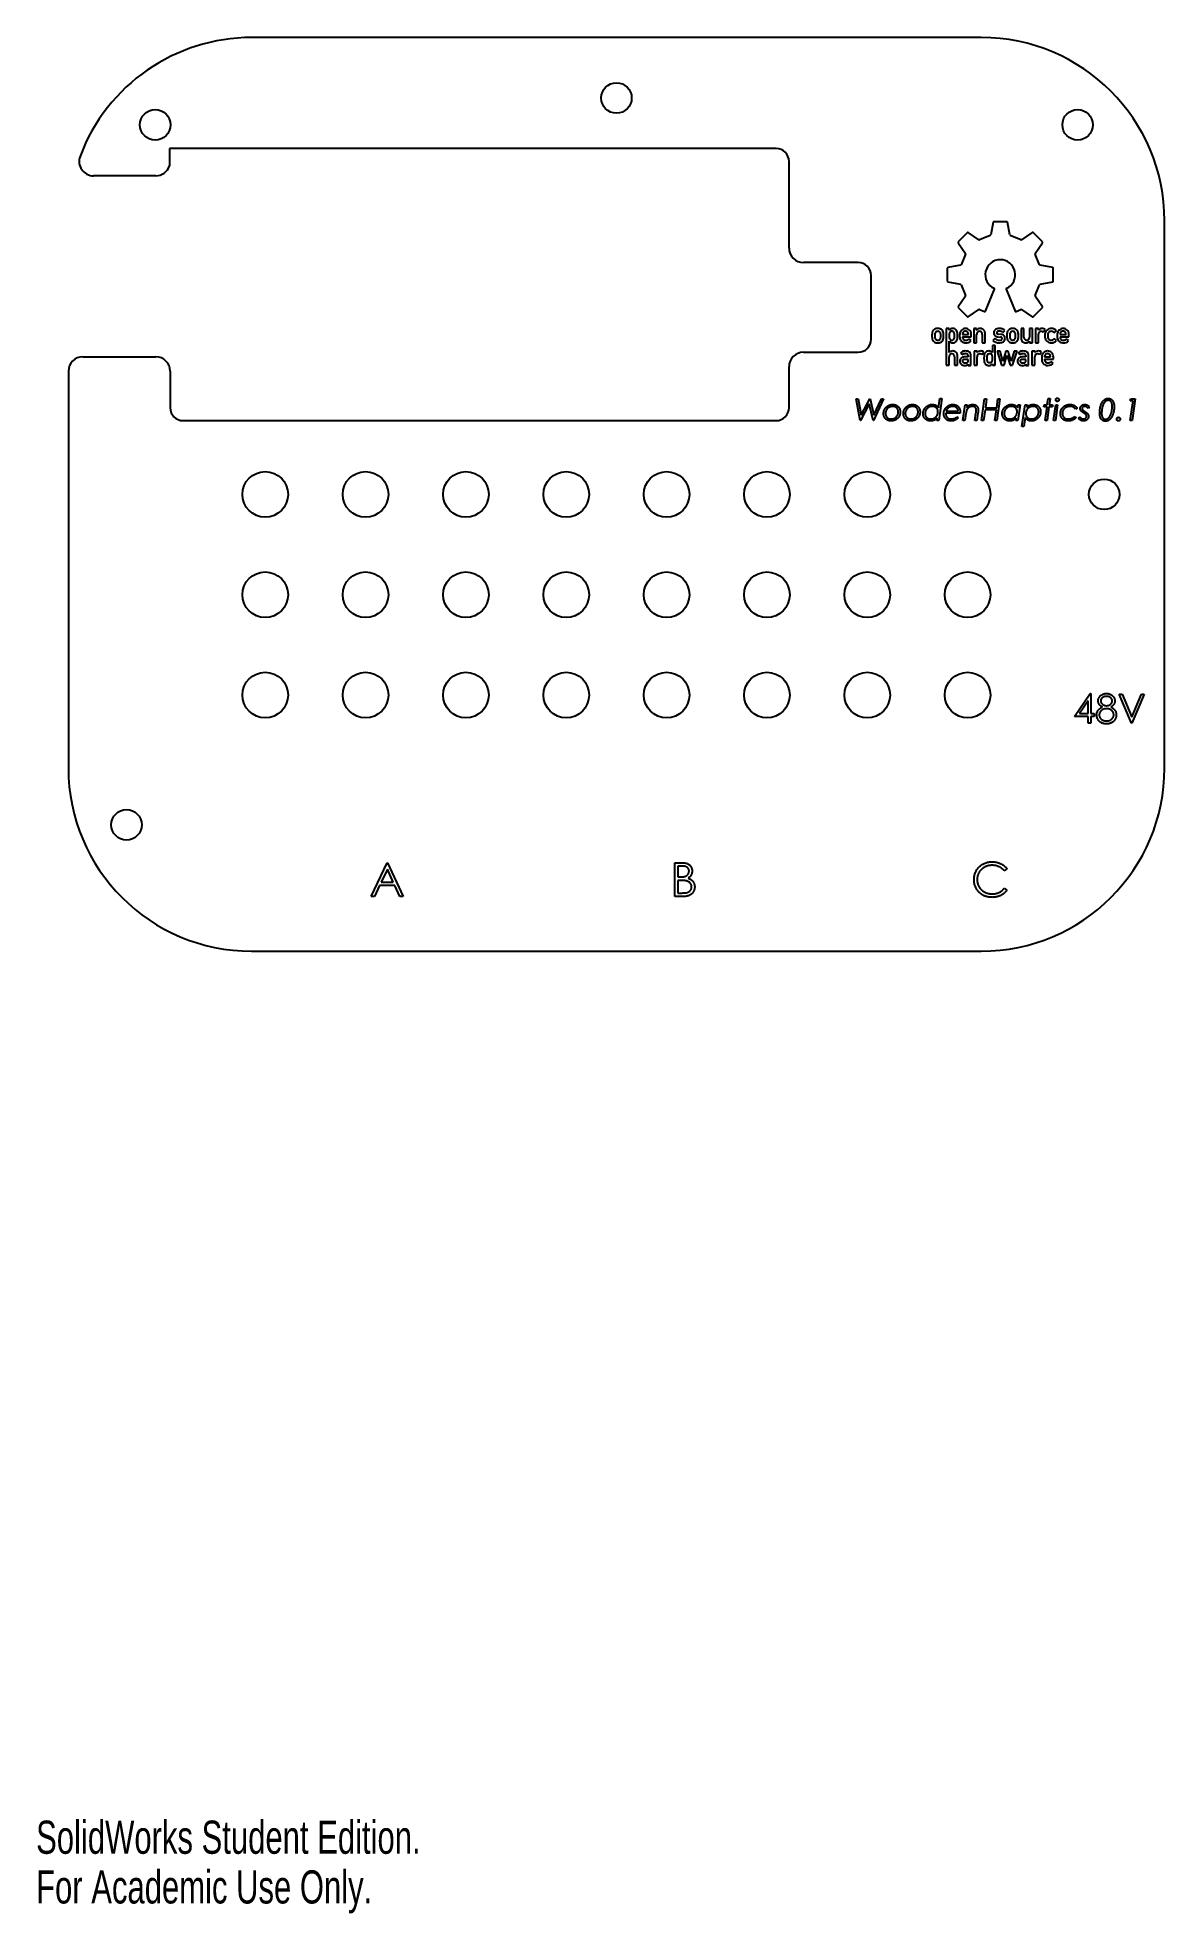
# Model space of a CAD drawing. Extents: x 0 to 0.124, y 0 to 0.206.
import ezdxf

# ---------------------------------------------------------------- set-up
doc = ezdxf.new("R2010")
doc.units = 0
doc.layers.get('0').update_dxf_attribs({"linetype": 'CONTINUOUS'})
doc.styles.add('SLDTEXTSTYLE0', font='TXT', dxfattribs={"width": 0.7})

msp = doc.modelspace()

# ---------------------------------------------------------------- texts
at = {"color": 7, "linetype": 'CONTINUOUS', "char_height": 0.003633, "attachment_point": 1, "style": 'SLDTEXTSTYLE0'}
for s, insert in [('SolidWorks Student Edition.', (0, 0.0101326831)), ('For Academic Use Only.', (0, 0.0046831831))]:
    msp.add_mtext(s, dxfattribs=dict(at, insert=insert))

# ---------------------------------------------------------------- linework, layer by layer
at = {"color": 7, "linetype": 'CONTINUOUS'}
for p, q in [((0.1036169969, 0.2056018983), (0.0236169987, 0.2056018983)), ((0.0811169979, 0.1934418951), (0.0146169991, 0.1934418951)), ((0.0146169991, 0.1934418951), (0.0146169991, 0.1915255089)), ((0.0825369984, 0.1825218976), (0.0825369984, 0.1920218964)), ((0.013116996, 0.1904418965), (0.0062964887, 0.1904418965)), ((0.1049132526, 0.1853506316), (0.1046444245, 0.1839572166)), ((0.1064071015, 0.1854114246), (0.1049868942, 0.1854114246)), ((0.1067495712, 0.1839572166), (0.106480743, 0.1853506316)), ((0.1236969971, 0.1255218976), (0.1236969971, 0.1855218963)), ((0.1010778353, 0.1831126747), (0.1018730395, 0.1819372916)), ((0.1020911627, 0.1842119724), (0.1010869213, 0.1832077329)), ((0.1033616022, 0.1834258542), (0.1021862209, 0.1842210584)), ((0.1045994826, 0.1839021326), (0.1034323305, 0.1834186812)), ((0.1079616651, 0.1834186812), (0.1067945093, 0.1839021326)), ((0.1092077747, 0.1842210584), (0.1080323935, 0.1834258542)), ((0.1103070744, 0.1832077329), (0.109302833, 0.1842119724)), ((0.1095209562, 0.1819372916), (0.1103161604, 0.1831126747)), ((0.1018802144, 0.1818665632), (0.1013967611, 0.1806994111)), ((0.1099972345, 0.1806994111), (0.1095137813, 0.1818665632)), ((0.0901169975, 0.1809418977), (0.0841169984, 0.1809418977)), ((0.091536998, 0.1725218979), (0.091536998, 0.1795218971)), ((0.0998874709, 0.1803120014), (0.0998874709, 0.1788917922)), ((0.101341679, 0.1806544692), (0.099948264, 0.1803856429)), ((0.1114457317, 0.1803856429), (0.1100523167, 0.1806544692)), ((0.1115065247, 0.1788917922), (0.1115065247, 0.1803120014)), ((0.099948264, 0.1788181507), (0.101341679, 0.1785493244)), ((0.1018730395, 0.1772665021), (0.1010778353, 0.176091119)), ((0.1013967611, 0.1785043844), (0.1018802144, 0.1773372304)), ((0.1040649146, 0.1756046762), (0.1050488607, 0.1780145124)), ((0.106345135, 0.1780145124), (0.107329081, 0.1756046762)), ((0.1095137813, 0.1773372304), (0.1099972345, 0.1785043844)), ((0.1103161604, 0.176091119), (0.1095209562, 0.1772665021)), ((0.1100523167, 0.1785493244), (0.1114457317, 0.1788181507)), ((0.1010869213, 0.1759960607), (0.1020911627, 0.1749918212)), ((0.1021862209, 0.1749827352), (0.1033616022, 0.1757779394)), ((0.1034323305, 0.1757851125), (0.1039667793, 0.1755637371)), ((0.1074272164, 0.1755637371), (0.1079616651, 0.1757851125)), ((0.1080323935, 0.1757779394), (0.1092077747, 0.1749827352)), ((0.109302833, 0.1749918212), (0.1103070744, 0.1759960607)), ((0.0985197381, 0.1730583788), (0.0985157967, 0.172916896)), ((0.0985157967, 0.172916896), (0.0985197381, 0.1727714737)), ((0.099170658, 0.1729133104), (0.0991663516, 0.1730574847)), ((0.0991663516, 0.1727696781), (0.099170658, 0.1729133104)), ((0.1000797853, 0.173690825), (0.0997677774, 0.173690825)), ((0.0997677774, 0.173690825), (0.0997677774, 0.1696702105)), ((0.1000797853, 0.1735280094), (0.1000797853, 0.173690825)), ((0.1010064923, 0.1729133104), (0.1010007553, 0.1731568214)), ((0.1010007553, 0.1726712354), (0.1010064923, 0.1729133104)), ((0.1015526459, 0.1730538935), (0.1022075072, 0.1730538935)), ((0.1015526459, 0.1727971149), (0.1025188037, 0.1727971149)), ((0.1025188037, 0.1727971149), (0.1025188037, 0.1730538935)), ((0.1031036519, 0.173690825), (0.1027916328, 0.173690825)), ((0.1027916328, 0.173690825), (0.1027916328, 0.1721393832)), ((0.1031036519, 0.1735251353), (0.1031036519, 0.173690825)), ((0.1031093888, 0.1735251353), (0.1031036519, 0.1735251353)), ((0.1031036519, 0.1721393832), (0.1031036519, 0.1730632217)), ((0.1037183173, 0.1730632217), (0.1037183173, 0.1721393832)), ((0.1040303328, 0.1721393832), (0.1040303328, 0.1731708099)), ((0.1054429405, 0.1727913779), (0.1057176359, 0.1727655561)), ((0.1057700135, 0.1730632217), (0.1055132218, 0.1730811533)), ((0.1059894853, 0.1732705098), (0.1061824218, 0.1734978829)), ((0.1067296595, 0.1730583788), (0.1067257144, 0.172916896)), ((0.1067257144, 0.172916896), (0.1067296595, 0.1727714737)), ((0.1073805944, 0.1729133104), (0.1073762767, 0.1730574847)), ((0.1073762767, 0.1727696781), (0.1073805944, 0.1729133104)), ((0.1082873151, 0.173690825), (0.1079752997, 0.173690825)), ((0.1079752997, 0.173690825), (0.1079752997, 0.1726594002)), ((0.1082873151, 0.1727655561), (0.1082873151, 0.173690825)), ((0.109213996, 0.173690825), (0.1089019806, 0.173690825)), ((0.1089019806, 0.173690825), (0.1089019806, 0.1727655561)), ((0.109213996, 0.1721393832), (0.109213996, 0.173690825)), ((0.1098802567, 0.173690825), (0.1095682413, 0.173690825)), ((0.1095682413, 0.173690825), (0.1095682413, 0.1721393832)), ((0.1098802567, 0.1735251353), (0.1098802567, 0.173690825)), ((0.1098859936, 0.1735251353), (0.1098802567, 0.1735251353)), ((0.1098802567, 0.1721393832), (0.1098802567, 0.1730718252)), ((0.1103887923, 0.1733200003), (0.110614001, 0.1735889756)), ((0.1116149679, 0.1732346446), (0.1118452244, 0.1734397852)), ((0.1122488708, 0.1730538935), (0.112903706, 0.1730538935)), ((0.1122488708, 0.1727971149), (0.1132149876, 0.1727971149)), ((0.1132149876, 0.1727971149), (0.1132149876, 0.1730538935)), ((0.0841169984, 0.1711018973), (0.0901169975, 0.1711018973)), ((0.1000797965, 0.1710559645), (0.1000797853, 0.1723036368)), ((0.1000855335, 0.1710559645), (0.1000797965, 0.1710559645)), ((0.1010064774, 0.1696702105), (0.1010064774, 0.1707016372)), ((0.101346995, 0.1710122119), (0.1015858382, 0.1708242914)), ((0.1021811806, 0.1707446736), (0.1021811806, 0.1705804209)), ((0.1024886772, 0.172371059), (0.1022627347, 0.1725640067)), ((0.1024831415, 0.1696644726), (0.1024831415, 0.1707267429)), ((0.1027916328, 0.1721393832), (0.1031036519, 0.1721393832)), ((0.103157311, 0.1712216542), (0.1028452956, 0.1712216542)), ((0.1028452956, 0.1712216542), (0.1028452956, 0.1696702105)), ((0.103157311, 0.1710559645), (0.103157311, 0.1712216542)), ((0.1031630516, 0.1710559645), (0.103157311, 0.1710559645)), ((0.1036658466, 0.1708508286), (0.1038910591, 0.1711198038)), ((0.1037183173, 0.1721393832), (0.1040303328, 0.1721393832)), ((0.1039166108, 0.1706885456), (0.1039110564, 0.1704477233)), ((0.1051497564, 0.1718478252), (0.104837741, 0.1718478252)), ((0.104837741, 0.1718478252), (0.104837741, 0.1710559645)), ((0.1051122874, 0.1726134953), (0.1048942388, 0.172397598)), ((0.1051497564, 0.1696702105), (0.1051497564, 0.1718478252)), ((0.105667609, 0.1712216542), (0.1053376452, 0.1712216542)), ((0.1053376452, 0.1712216542), (0.1058332801, 0.1696702105)), ((0.105965256, 0.170135001), (0.105667609, 0.1712216542)), ((0.1063224443, 0.1712216542), (0.1059709929, 0.170135001)), ((0.1061087095, 0.1696702105), (0.1064328917, 0.1707554341)), ((0.1065498099, 0.1712216542), (0.1063224443, 0.1712216542)), ((0.1064328917, 0.1707554341), (0.1064386733, 0.1707554341)), ((0.1064386733, 0.1707554341), (0.1067635894, 0.1696702105)), ((0.1069005683, 0.170135001), (0.1065498099, 0.1712216542)), ((0.107203956, 0.1712216542), (0.1069070429, 0.170135001)), ((0.1070382849, 0.1696702105), (0.107534609, 0.1712216542)), ((0.107534609, 0.1712216542), (0.107203956, 0.1712216542)), ((0.1076697886, 0.1710122119), (0.1079086319, 0.1708242914)), ((0.1085039743, 0.1707446736), (0.1085039743, 0.1705804209)), ((0.1088059351, 0.1696644726), (0.1088059351, 0.1707267429)), ((0.1088955544, 0.1723036368), (0.1089019806, 0.1723036368)), ((0.1089019806, 0.1723036368), (0.1089019806, 0.1721393832)), ((0.1089019806, 0.1721393832), (0.109213996, 0.1721393832)), ((0.1094849401, 0.1712216542), (0.1091729209, 0.1712216542)), ((0.1091729209, 0.1712216542), (0.1091729209, 0.1696702105)), ((0.1094849401, 0.1710559645), (0.1094849401, 0.1712216542)), ((0.109490677, 0.1710559645), (0.1094849401, 0.1710559645)), ((0.1095682413, 0.1721393832), (0.1098802567, 0.1721393832)), ((0.109993472, 0.1708508286), (0.1102186844, 0.1711198038)), ((0.1118452244, 0.1723889907), (0.1116149679, 0.1725955617)), ((0.1131848723, 0.172371059), (0.1129589297, 0.1725640067)), ((0.0035369985, 0.1690218973), (0.0035369985, 0.1255218976)), ((0.0051169984, 0.1706018972), (0.013116996, 0.1706018972)), ((0.014696996, 0.1690218973), (0.014696996, 0.1650218966)), ((0.0825369984, 0.1650218966), (0.0825369984, 0.1695218974)), ((0.0997677774, 0.1696702105), (0.1000797965, 0.1696702105)), ((0.1000797965, 0.1696702105), (0.1000797965, 0.1705940499)), ((0.100694462, 0.1705940499), (0.100694462, 0.1696702105)), ((0.100694462, 0.1696702105), (0.1010064774, 0.1696702105)), ((0.1021811806, 0.1705804209), (0.1017608747, 0.1705804209)), ((0.1021811806, 0.1703236376), (0.1018175215, 0.1703236376)), ((0.1021747061, 0.1698014702), (0.1021811806, 0.1698014702)), ((0.1021811806, 0.1702095962), (0.1021811806, 0.1703236376)), ((0.1021811806, 0.1698014702), (0.1021811806, 0.1696644726)), ((0.1021811806, 0.1696644726), (0.1024831415, 0.1696644726)), ((0.1028452956, 0.1696702105), (0.103157311, 0.1696702105)), ((0.103157311, 0.1696702105), (0.103157311, 0.1706026525)), ((0.1039110564, 0.1704477233), (0.1039166108, 0.1702038583)), ((0.104837741, 0.1698315956), (0.104837741, 0.1696702105)), ((0.104837741, 0.1696702105), (0.1051497564, 0.1696702105)), ((0.1058332801, 0.1696702105), (0.1061087095, 0.1696702105)), ((0.1059709929, 0.170135001), (0.105965256, 0.170135001)), ((0.1067635894, 0.1696702105), (0.1070382849, 0.1696702105)), ((0.1069070429, 0.170135001), (0.1069005683, 0.170135001)), ((0.1085039743, 0.1705804209), (0.1080836684, 0.1705804209)), ((0.1085039743, 0.1703236376), (0.1081403152, 0.1703236376)), ((0.1084974997, 0.1698014702), (0.1085039743, 0.1698014702)), ((0.1085039743, 0.1702095962), (0.1085039743, 0.1703236376)), ((0.1085039743, 0.1698014702), (0.1085039743, 0.1696644726)), ((0.1085039743, 0.1696644726), (0.1088059351, 0.1696644726)), ((0.1091729209, 0.1696702105), (0.1094849401, 0.1696702105)), ((0.1094849401, 0.1696702105), (0.1094849401, 0.1706026525)), ((0.1105506227, 0.1705847227), (0.1112054542, 0.1705847227)), ((0.1105506227, 0.170327944), (0.1115167357, 0.170327944)), ((0.1114866242, 0.1699018872), (0.1112606779, 0.170094834)), ((0.1115167357, 0.170327944), (0.1115167357, 0.1705847227)), ((0.0899107002, 0.1659831473), (0.0901267875, 0.1659831473)), ((0.0903547995, 0.163601897), (0.0899107002, 0.1659831473)), ((0.0901267875, 0.1659831473), (0.0904602196, 0.164201503)), ((0.091330291, 0.1654336278), (0.0903853283, 0.163601897)), ((0.0904602196, 0.164201503), (0.0913784702, 0.1659831473)), ((0.0917529252, 0.163601897), (0.091330291, 0.1654336278)), ((0.0913784702, 0.1659831473), (0.0914237865, 0.1659831473)), ((0.0914237865, 0.1659831473), (0.0918340173, 0.1642081805)), ((0.0928910777, 0.1659831473), (0.0917839308, 0.163601897)), ((0.0918340173, 0.1642081805), (0.0926582955, 0.1659831473)), ((0.0926582955, 0.1659831473), (0.0928910777, 0.1659831473)), ((0.0989310213, 0.1650191036), (0.0990746014, 0.1660442048)), ((0.0992897332, 0.1660442048), (0.0989472375, 0.163601897)), ((0.0990746014, 0.1660442048), (0.0992897332, 0.1660442048)), ((0.0997490988, 0.1646398774), (0.1010842577, 0.1646398774)), ((0.1016032465, 0.163601897), (0.1018503413, 0.1653420416)), ((0.1018503413, 0.1653420416), (0.1020654731, 0.1653420416)), ((0.1020654731, 0.1653420416), (0.102024927, 0.1650558331)), ((0.1036486805, 0.163601897), (0.1039825894, 0.1659831473)), ((0.1040307686, 0.1647925221), (0.1038638123, 0.163601897)), ((0.1039825894, 0.1659831473), (0.1041977212, 0.1659831473)), ((0.1052795902, 0.1647925221), (0.1040307686, 0.1647925221)), ((0.1041977212, 0.1659831473), (0.1040608205, 0.1650062234)), ((0.1040608205, 0.1650062234), (0.1053096421, 0.1650062234)), ((0.1051126339, 0.163601897), (0.1052795902, 0.1647925221)), ((0.1053096421, 0.1650062234), (0.1054465428, 0.1659831473)), ((0.1056616746, 0.1659831473), (0.1053277657, 0.163601897)), ((0.1054465428, 0.1659831473), (0.1056616746, 0.1659831473)), ((0.1076035977, 0.1650200573), (0.107649389, 0.1653420416)), ((0.1078645245, 0.1653420416), (0.1076174297, 0.163601897)), ((0.107649389, 0.1653420416), (0.1078645245, 0.1653420416)), ((0.1080767952, 0.1629607913), (0.108414042, 0.1653420416)), ((0.108414042, 0.1653420416), (0.1086291738, 0.1653420416)), ((0.1086291738, 0.1653420416), (0.1085895852, 0.1650634653)), ((0.1104871437, 0.1651283393), (0.1105148077, 0.1653420416)), ((0.1108215295, 0.1651283393), (0.1104871437, 0.1651283393)), ((0.1105148077, 0.1653420416), (0.1108511046, 0.1653420416)), ((0.1106092588, 0.163601897), (0.1108215295, 0.1651283393)), ((0.1110366613, 0.1651283393), (0.1108243905, 0.163601897)), ((0.1108511046, 0.1653420416), (0.1109488897, 0.1660442048)), ((0.1109488897, 0.1660442048), (0.1111640253, 0.1660442048)), ((0.1114077785, 0.1651283393), (0.1110366613, 0.1651283393)), ((0.1111640253, 0.1660442048), (0.1110662364, 0.1653420416)), ((0.1110662364, 0.1653420416), (0.1114335351, 0.1653420416)), ((0.1114335351, 0.1653420416), (0.1114077785, 0.1651283393)), ((0.1115251214, 0.163601897), (0.1117722162, 0.1653420416)), ((0.1119873479, 0.1653420416), (0.1117402569, 0.163601897)), ((0.1117722162, 0.1653420416), (0.1119873479, 0.1653420416)), ((0.1141200729, 0.1649613849), (0.113934993, 0.1648535796)), ((0.1154404462, 0.1651307245), (0.1153183312, 0.1649480278)), ((0.1199205548, 0.165769445), (0.1200059422, 0.1659831473)), ((0.1202525564, 0.165769445), (0.1199205548, 0.165769445)), ((0.1199510836, 0.163601897), (0.1202525564, 0.165769445)), ((0.1200059422, 0.1659831473), (0.1204977401, 0.1659831473)), ((0.1204977401, 0.1659831473), (0.1201662191, 0.163601897)), ((0.0161169984, 0.163601897), (0.0811169979, 0.163601897)), ((0.0903853283, 0.163601897), (0.0903547995, 0.163601897)), ((0.0917839308, 0.163601897), (0.0917529252, 0.163601897)), ((0.0987321057, 0.163601897), (0.0987697907, 0.1638680699)), ((0.0989472375, 0.163601897), (0.0987321057, 0.163601897)), ((0.1012865112, 0.1644261761), (0.09971046, 0.1644261761)), ((0.1009316139, 0.1640293005), (0.1010842577, 0.1639071855)), ((0.101818382, 0.163601897), (0.1016032465, 0.163601897)), ((0.1019257077, 0.1643584401), (0.101818382, 0.163601897)), ((0.1029159867, 0.163601897), (0.1030290418, 0.1644051869)), ((0.1031311222, 0.163601897), (0.1029159867, 0.163601897)), ((0.1032441736, 0.1644051869), (0.1031311222, 0.163601897)), ((0.1038638123, 0.163601897), (0.1036486805, 0.163601897)), ((0.1053277657, 0.163601897), (0.1051126339, 0.163601897)), ((0.1074022979, 0.163601897), (0.1074399829, 0.1638661626)), ((0.1076174297, 0.163601897), (0.1074022979, 0.163601897)), ((0.108291927, 0.1629607913), (0.1080767952, 0.1629607913)), ((0.108430262, 0.1639362828), (0.108291927, 0.1629607913)), ((0.1108243905, 0.163601897), (0.1106092588, 0.163601897)), ((0.1117402569, 0.163601897), (0.1115251214, 0.163601897)), ((0.113812878, 0.1640598292), (0.1139979579, 0.1639296052)), ((0.1142650873, 0.1638594841), (0.114401988, 0.1640216683)), ((0.1201662191, 0.163601897), (0.1199510836, 0.163601897)), ((0.1138191142, 0.1311745898), (0.1155522608, 0.1336983063)), ((0.1155522608, 0.1336983063), (0.1156101406, 0.1336983063)), ((0.1156101406, 0.1336983063), (0.1156101406, 0.1315002304)), ((0.1153252043, 0.1328791168), (0.1143788092, 0.1315002304)), ((0.1153252043, 0.1315002304), (0.1153252043, 0.1328791168)), ((0.1187444322, 0.1336168975), (0.1190497235, 0.1336168975)), ((0.1200877011, 0.1304418978), (0.1187444322, 0.1336168975)), ((0.1190497235, 0.1336168975), (0.1201080561, 0.1311148045)), ((0.1201080561, 0.1311148045), (0.1211663887, 0.1336168975)), ((0.1214716763, 0.1336168975), (0.1201284074, 0.1304418978)), ((0.1211663887, 0.1336168975), (0.1214716763, 0.1336168975)), ((0.1153252043, 0.1311745898), (0.1138191142, 0.1311745898)), ((0.1143788092, 0.1315002304), (0.1153252043, 0.1315002304)), ((0.1153252043, 0.1304418978), (0.1153252043, 0.1311745898)), ((0.1156101406, 0.1304418978), (0.1153252043, 0.1304418978)), ((0.1156101406, 0.1315002304), (0.1159764857, 0.1315002304)), ((0.1156101406, 0.1311745898), (0.1156101406, 0.1304418978)), ((0.1159764857, 0.1311745898), (0.1156101406, 0.1311745898)), ((0.1159764857, 0.1315002304), (0.1159764857, 0.1311745898)), ((0.1201284074, 0.1304418978), (0.1200877011, 0.1304418978)), ((0.0367269546, 0.1114418966), (0.0384840604, 0.1151460645)), ((0.038504095, 0.1144240771), (0.0378333081, 0.1130090442)), ((0.0384840604, 0.1151460645), (0.0385315486, 0.1151460645)), ((0.0391570732, 0.1130090442), (0.038504095, 0.1144240771)), ((0.0385315486, 0.1151460645), (0.0402411644, 0.1114418966)), ((0.0700118907, 0.1151460645), (0.0707346189, 0.1151460645)), ((0.0700118907, 0.1114418966), (0.0700118907, 0.1151460645)), ((0.0703443161, 0.1147661482), (0.0703443161, 0.1135789168)), ((0.0707954646, 0.1147661482), (0.0703443161, 0.1147661482)), ((0.0703443161, 0.1135789168), (0.0705676645, 0.1135789168)), ((0.0703443161, 0.1131990005), (0.0703443161, 0.1118218128)), ((0.0705646963, 0.1131990005), (0.0703443161, 0.1131990005)), ((0.1064311222, 0.1144663741), (0.1061402515, 0.1142437656)), ((0.0370898035, 0.1114418966), (0.0367269546, 0.1114418966)), ((0.0376529966, 0.1126291317), (0.0370898035, 0.1114418966)), ((0.0393321898, 0.1126291317), (0.0376529966, 0.1126291317)), ((0.0378333081, 0.1130090442), (0.0391570732, 0.1130090442)), ((0.0398798, 0.1114418966), (0.0393321898, 0.1126291317)), ((0.0402411644, 0.1114418966), (0.0398798, 0.1114418966)), ((0.0710136185, 0.1114418966), (0.0700118907, 0.1114418966)), ((0.0703443161, 0.1118218128), (0.0708177255, 0.1118218128)), ((0.1061402515, 0.1123441954), (0.1064311222, 0.1121238147)), ((0.0236169987, 0.1054418956), (0.1036169969, 0.1054418956))]:
    msp.add_line(p, q, dxfattribs=at)
for centre, radius in [((0.0636169978, 0.1989718969), 0.00167), ((0.013058441, 0.1960304537), 0.00167), ((0.1141755546, 0.1960304537), 0.00167), ((0.0251169978, 0.1555218969), 0.0025), ((0.0361169978, 0.1555218969), 0.0025), ((0.0471169978, 0.1555218969), 0.0025), ((0.0581169978, 0.1555218969), 0.0025), ((0.0691169978, 0.1555218969), 0.0025), ((0.0801169978, 0.1555218969), 0.0025), ((0.0911169978, 0.1555218969), 0.0025), ((0.1021169978, 0.1555218969), 0.0025), ((0.1170919978, 0.1555218969), 0.00167), ((0.0251169978, 0.1445218969), 0.0025), ((0.0361169978, 0.1445218969), 0.0025), ((0.0471169978, 0.1445218969), 0.0025), ((0.0581169978, 0.1445218969), 0.0025), ((0.0691169978, 0.1445218969), 0.0025), ((0.0801169978, 0.1445218969), 0.0025), ((0.0911169978, 0.1445218969), 0.0025), ((0.1021169978, 0.1445218969), 0.0025), ((0.0251169978, 0.1335218969), 0.0025), ((0.0361169978, 0.1335218969), 0.0025), ((0.0471169978, 0.1335218969), 0.0025), ((0.0581169978, 0.1335218969), 0.0025), ((0.0691169978, 0.1335218969), 0.0025), ((0.0801169978, 0.1335218969), 0.0025), ((0.0911169978, 0.1335218969), 0.0025), ((0.1021169978, 0.1335218969), 0.0025), ((0.0099077052, 0.1192945216), 0.00167)]:
    msp.add_circle(centre, radius, dxfattribs=at)
for centre, radius, start, end in [((0.0236169978, 0.1855218969), 0.02008, 90, 159.4300079079), ((0.1036169978, 0.1855218969), 0.02008, 0, 90), ((0.0811169978, 0.1920218969), 0.00142, 0, 90), ((0.0062964897, 0.1920218969), 0.00158, 159.4300079079, 270), ((0.0131169978, 0.1920218969), 0.00158, 270, 341.6893484535), ((0.1049868934, 0.1853364245), 7.5e-05, 90, 169.0803113828), ((0.1064071022, 0.1853364245), 7.5e-05, 10.9196886172, 90), ((0.1011399548, 0.1831547007), 7.5e-05, 135, 214.0803113828), ((0.1021441941, 0.1841589399), 7.5e-05, 55.9196886172, 135), ((0.1034036298, 0.1834879729), 7.5e-05, 235.9196886172, 292.5), ((0.1045707832, 0.1839714237), 7.5e-05, 292.5, 349.0803113828), ((0.1068232124, 0.1839714237), 7.5e-05, 190.9196886172, 247.5), ((0.1079903658, 0.1834879729), 7.5e-05, 247.5, 304.0803113828), ((0.1092498015, 0.1841589399), 7.5e-05, 45, 124.0803113828), ((0.1102540408, 0.1831547007), 7.5e-05, 325.9196886172, 45), ((0.0841169978, 0.1825218969), 0.00158, 180, 270), ((0.1018109218, 0.1818952649), 7.5e-05, 337.5, 34.0803113828), ((0.1056969978, 0.1796018969), 0.0016412446979636, 294.71503204, 245.28496796), ((0.1095830738, 0.1818952649), 7.5e-05, 145.9196886172, 202.5), ((0.0901169978, 0.1795218969), 0.00142, 0, 90), ((0.0999624702, 0.1803120013), 7.5e-05, 100.9196886172, 180), ((0.1013274711, 0.1807281116), 7.5e-05, 280.9196886172, 337.5), ((0.1100665245, 0.1807281116), 7.5e-05, 202.5, 259.0803113828), ((0.1114315254, 0.1803120013), 7.5e-05, 0, 79.0803113828), ((0.0999624702, 0.1788917925), 7.5e-05, 180, 259.0803113828), ((0.1013274711, 0.1784756823), 7.5e-05, 22.5, 79.0803113828), ((0.1018109218, 0.177308529), 7.5e-05, 325.9196886172, 22.5), ((0.1049794266, 0.1780428628), 7.5e-05, 337.7895946976, 65.28496796), ((0.106414569, 0.1780428628), 7.5e-05, 114.71503204, 202.2104053024), ((0.1095830738, 0.177308529), 7.5e-05, 157.5, 214.0803113828), ((0.1100665245, 0.1784756823), 7.5e-05, 100.9196886172, 157.5), ((0.1114315254, 0.1788917925), 7.5e-05, 280.9196886172, 0), ((0.1011399548, 0.1760490932), 7.5e-05, 145.9196886172, 225), ((0.1021441941, 0.175044854), 7.5e-05, 225, 304.0803113828), ((0.1034036298, 0.1757158209), 7.5e-05, 67.5, 124.0803113828), ((0.1039954804, 0.1756330273), 7.5e-05, 247.5, 337.7895946976), ((0.1073985152, 0.1756330273), 7.5e-05, 202.2104053024, 292.5), ((0.1079903658, 0.1757158209), 7.5e-05, 55.9196886172, 112.5), ((0.1092498015, 0.175044854), 7.5e-05, 235.9196886172, 315), ((0.1102540408, 0.1760490932), 7.5e-05, 315, 34.0803113828), ((0.1003838357, 0.1729021076), 0.0021808188928367, 179.6114795533, 185.4401339396), ((0.1003169962, 0.172931146), 0.002113977283116, 174.4750570099, 180.3862384376), ((0.0989962904, 0.1730654931), 0.0007864995196082, 163.505465524, 174.9534337832), ((0.0988114714, 0.1731056392), 0.0005980514094231, 137.4482839532, 162.1659513896), ((0.0987842374, 0.1731290818), 0.0005621370180541, 126.8608016369, 137.3312956003), ((0.098990519, 0.1728561445), 0.0009042565185207, 119.3202429808, 126.9442647044), ((0.0991414979, 0.1730265976), 0.0006225709633047, 168.4320021337, 177.0738459154), ((0.0991577082, 0.1728028978), 0.0006387430321337, 182.8199527158, 191.4027784019), ((0.0988877753, 0.1730673991), 0.0003659827587247, 143.9642832013, 166.7242991599), ((0.0987705144, 0.1732420179), 0.0004600896735723, 101.6017492141, 118.9637551241), ((0.0987962497, 0.1731418286), 0.0002482655643386, 114.2219560557, 145.4285215185), ((0.0988353606, 0.172930867), 0.0007779251189368, 89.4470408826, 101.6714552276), ((0.0988343227, 0.1730404), 0.0003564515711769, 88.6262709033, 113.1140326843), ((0.0988499716, 0.1729459996), 0.0007627893647943, 78.214070324, 90.5335725061), ((0.0988509439, 0.1730432453), 0.0003535960376474, 66.7957333441, 91.3086808634), ((0.0988849253, 0.1731350347), 0.0002558903771849, 35.2451333216, 65.6910340728), ((0.0989109632, 0.1732366722), 0.0004657871154266, 61.1280449051, 78.2551834339), ((0.0987561432, 0.1730503758), 0.0004099528942383, 14.2723885749, 34.5215833487), ((0.0986890316, 0.1728439841), 0.000916837223082, 53.2752318374, 60.8321557213), ((0.0985902501, 0.1730262021), 0.0005769497136292, 3.1080706527, 12.5371696519), ((0.0985909195, 0.1728011009), 0.0005762890437408, 347.4516635832, 356.874357088), ((0.0988969257, 0.1731212708), 0.0005702729582081, 42.983330832, 53.3577210028), ((0.0988766663, 0.1731083688), 0.000593906321482, 17.6861416775, 42.5613525724), ((0.0986816025, 0.1730655872), 0.0007929633987524, 4.998492407, 16.3491939276), ((0.0973478788, 0.1729311652), 0.0021334005320654, 359.6167632873, 5.4739704379), ((0.0972804203, 0.1729020882), 0.0022008611735528, 354.610060343, 0.3854860754), ((0.1012997655, 0.1729171592), 0.0012199857155788, 164.6714459765, 180.1807616351), ((0.101289191, 0.1729094721), 0.0012094112794009, 179.8181663876, 195.39582821), ((0.1004904352, 0.1731672322), 0.0005466199066485, 114.7674452515, 138.6989576212), ((0.1003080219, 0.1731938493), 0.000190435983193, 120.7698524126, 166.0784190949), ((0.1003405352, 0.1731336441), 0.0002588154055501, 101.8647684898, 120.1358082568), ((0.1004750908, 0.1731813822), 0.0005274039922063, 89.3864881876, 113.8977670355), ((0.1003813059, 0.1729432043), 0.0004535697386603, 89.3995607544, 101.9588512402), ((0.100390827, 0.1729252372), 0.0004715360858354, 78.4605758328, 90.5793546845), ((0.1004848496, 0.1731297195), 0.0005790510304971, 77.2154119067, 90.4068351374), ((0.1004323885, 0.1731261286), 0.0002663917399857, 60.8277296844, 78.5755683604), ((0.1004705584, 0.1731968037), 0.0001860790756615, 14.9121824736, 60.4824682666), ((0.1005163997, 0.1732724539), 0.0004328742989457, 61.0875972178, 77.1072431504), ((0.0995089919, 0.1729241341), 0.0011855382400341, 359.4768916544, 15.6873355429), ((0.0995203671, 0.1729020126), 0.0011741679193943, 344.2355232211, 0.5513018705), ((0.1004601779, 0.173164918), 0.0005541955340157, 38.1432469898, 61.3746243085), ((0.1005208357, 0.1732217503), 0.0004714442194863, 11.0499571183, 37.2641951979), ((0.0998670235, 0.1731097405), 0.0011347076353769, 2.3780252558, 10.2733573164), ((0.1028155738, 0.1728998472), 0.0015749653386586, 179.6666982472, 187.6552588707), ((0.1028093544, 0.1729169558), 0.0015687394260571, 172.6311544468, 180.2902438219), ((0.1022148818, 0.1729953669), 0.000969121002854, 162.1581227733, 172.7209407833), ((0.1018804529, 0.173103541), 0.000617632835931, 147.9360262608, 162.2050109934), ((0.1017382611, 0.1731913641), 0.0004505105833099, 130.1850480793, 147.8014063965), ((0.1019598029, 0.1729383119), 0.0007868077373549, 112.4568971381, 130.6194969927), ((0.1020442541, 0.1727875912), 0.0004916998905224, 178.890081181, 198.7494095035), ((0.1020483264, 0.1730477228), 0.0004957183681115, 161.0897898683, 179.2866771873), ((0.1018696755, 0.173107287), 0.0003074096222244, 135.7497339979, 160.8011077239), ((0.1018675758, 0.1731092345), 0.0003045467048551, 112.0747000646, 135.7365357356), ((0.1018812038, 0.1731182852), 0.0005904711864198, 90.074563698, 112.0793356177), ((0.1018763542, 0.1730764696), 0.000338234597825, 89.3086564792, 111.3668410152), ((0.1018851664, 0.1730652136), 0.0006435597440286, 68.6154292814, 90.4212102), ((0.1018842946, 0.1730842204), 0.0003304817743047, 68.3819892251, 90.6690987607), ((0.1018903765, 0.1731099584), 0.0003043375452194, 44.1117274216, 67.6612494844), ((0.1018837933, 0.1731035673), 0.0003135127533121, 19.5306700709, 44.112908009), ((0.101870251, 0.1730463726), 0.0006665790924082, 46.7130624906, 68.0121243633), ((0.1017009852, 0.1730411216), 0.0005066839420121, 1.4444787432, 19.2748662813), ((0.1019431112, 0.1731127205), 0.0005683758160969, 21.7770761373, 47.4737211309), ((0.1017993525, 0.1730652646), 0.0007195406964679, 359.0945632375, 21.0393209214), ((0.1035184783, 0.1730700522), 0.0004148845136726, 161.297698759, 180.9432775798), ((0.1034776102, 0.1732390275), 0.0004663106216101, 114.6480685898, 142.1527861182), ((0.1033919849, 0.173110332), 0.0002821647556181, 135.3801475702, 160.8088618904), ((0.1033979102, 0.1731060551), 0.0002893885751099, 111.8300840651, 135.6014548955), ((0.1035033426, 0.1731587095), 0.0005501350147306, 88.9718509079, 113.5952474012), ((0.1034086891, 0.1730683794), 0.0003283951054261, 89.2872815217, 111.1314823725), ((0.1034164113, 0.1730803196), 0.0003164504784981, 68.4709509817, 90.6585699418), ((0.1035123186, 0.1732276253), 0.0004811314454135, 68.2224513324, 89.8933681877), ((0.1034221511, 0.1731046481), 0.0002917349910946, 44.3340662136, 67.7661517784), ((0.1034299825, 0.173110332), 0.0002821647556181, 19.1911381096, 44.6198524298), ((0.1034472619, 0.1730754145), 0.0006466274923699, 50.0888352082, 67.8730870162), ((0.1033034891, 0.1730700522), 0.0004148845136726, 359.0567224202, 18.702301241), ((0.103591745, 0.1732378281), 0.0004294005914773, 22.5609524874, 50.97217567), ((0.1035114988, 0.1732047575), 0.00051619379361, 10.0187714768, 22.533426854), ((0.1033372153, 0.1731742531), 0.0006931265788095, 359.7153486176, 9.995542232), ((0.1054838765, 0.1732406893), 0.0004878850084851, 156.1924157592, 181.2150494767), ((0.1054659682, 0.173222104), 0.0004699391641572, 178.9953519232, 201.1962460166), ((0.1053576185, 0.1731852569), 0.0003556297829159, 201.9729844864, 228.7270474213), ((0.105385504, 0.1732756203), 0.0003838611964116, 125.6509397377, 155.0353907129), ((0.1054431213, 0.1732799991), 0.0004832405384485, 228.5177320777, 248.5596749756), ((0.1055131921, 0.1731043735), 0.0005974488566827, 106.0778060405, 126.0294382521), ((0.1054816158, 0.1733876159), 0.0005974913974724, 248.8959545197, 266.2886397405), ((0.1054813914, 0.1732317186), 0.0001733720781931, 131.4812062811, 181.4026899404), ((0.1054241486, 0.1732274946), 0.000116077344778, 180.0098652549, 205.0045920696), ((0.1054613866, 0.1732464834), 0.0001578583540602, 205.5377616138, 225.8830422073), ((0.1055660753, 0.1729080494), 0.0008007475145856, 89.4199149445, 105.8233847946), ((0.1054548013, 0.1732451242), 0.0001523452808162, 227.3053821171, 254.311795164), ((0.105487495, 0.1732176982), 0.00018797776463, 102.2319237216, 130.0441799615), ((0.1055369111, 0.1735129646), 0.0004324613519616, 253.4338491321, 266.8597206659), ((0.1055645802, 0.17289655), 0.0005182186032374, 88.9383013773, 103.0383692507), ((0.105580676, 0.1725470977), 0.0011616764094794, 80.9821431273, 90.3202831511), ((0.1055841028, 0.1728293631), 0.0005854006136206, 68.5333101458, 90.9710129872), ((0.1056899314, 0.1723903606), 0.0003762168918759, 72.8584503545, 85.777024996), ((0.1056412236, 0.1729259375), 0.0007780289743073, 68.8126942394, 81.0129951975), ((0.1057212917, 0.1722988278), 0.0007659454711596, 77.890291629, 86.3530043003), ((0.105400427, 0.1724122147), 0.0010409900797811, 55.5377855282, 67.5274317), ((0.1057467243, 0.1725717778), 0.0001861212188306, 52.4268974673, 73.1048682446), ((0.1057725826, 0.172536149), 0.0005231452581163, 67.0156045373, 77.9300748646), ((0.1055812309, 0.1727764661), 0.000939081054085, 50.1938736546, 68.6958065325), ((0.1058448285, 0.1726964099), 0.0003474189558039, 38.8603725515, 67.6640344576), ((0.1057456675, 0.1726213747), 0.0004717275316452, 18.2666753183, 38.4002957405), ((0.1056782941, 0.1726030281), 0.0005414690606567, 359.513920634, 17.8756335035), ((0.1085937799, 0.1729021572), 0.0021808210818208, 179.6127829431, 185.4414373293), ((0.1085269404, 0.1729310971), 0.0021139794787533, 174.4737312092, 180.3849126369), ((0.1072062216, 0.1730656465), 0.0007864707200542, 163.5165005234, 174.9644687827), ((0.1070213946, 0.1731056057), 0.000598068668147, 137.4454424215, 162.1631098579), ((0.1069941631, 0.1731291344), 0.0005620978219194, 126.8644113078, 137.3349052712), ((0.1072004544, 0.1728559275), 0.0009044386631707, 119.3127120077, 126.9367337313), ((0.1073514248, 0.1730265369), 0.000622578652215, 168.4264397293, 177.068283511), ((0.1073676351, 0.172802959), 0.0006387506295969, 182.8254131293, 191.4082388154), ((0.1070977183, 0.1730673421), 0.0003660070256432, 143.9560084467, 166.7160244052), ((0.1069804666, 0.1732420029), 0.0004601039377197, 101.6010927558, 118.9630986658), ((0.107006195, 0.1731418615), 0.0002482393509164, 114.227001664, 145.4335671268), ((0.1070452967, 0.1729310385), 0.0007777534782739, 89.4482716064, 101.6726859513), ((0.1070442496, 0.1730404423), 0.0003564090564581, 88.6275833509, 113.1153451319), ((0.1070598939, 0.1729459571), 0.0007628319402066, 78.2143853471, 90.5338875292), ((0.1070608639, 0.1730432348), 0.0003536066528301, 66.7960660528, 91.3090135721), ((0.1070948522, 0.1731350179), 0.0002559038612024, 35.2476247856, 65.6935255368), ((0.1071208901, 0.1732366722), 0.0004657871154266, 61.1280449051, 78.2551834339), ((0.106966077, 0.1730503629), 0.0004099582876096, 14.2740504479, 34.5232452216), ((0.1068989585, 0.1728439841), 0.000916837223082, 53.2752318374, 60.8321557213), ((0.1068001816, 0.1730262578), 0.0005769421145657, 3.1025757226, 12.5316747219), ((0.1068008509, 0.1728010452), 0.0005762814256419, 347.4571683544, 356.8798618592), ((0.1071068572, 0.1731212203), 0.0005703107927406, 42.98673276, 53.3611229307), ((0.1070866047, 0.1731083584), 0.000593911669933, 17.6870309198, 42.5622418147), ((0.1068915478, 0.1730655411), 0.0007929719977805, 5.0017883864, 16.3524899071), ((0.105557831, 0.1729311203), 0.0021334025276418, 359.6179686058, 5.4751757564), ((0.1054903724, 0.1729021337), 0.0022008631630841, 354.6088754003, 0.3843011327), ((0.108706073, 0.172758483), 0.0004188187177285, 179.0323308295, 198.6149715029), ((0.1084832223, 0.172758483), 0.0004188187177285, 341.3850284971, 0.9676691705), ((0.1102970854, 0.1730812163), 0.0004169353813108, 160.6833606816, 181.2907110628), ((0.1102542159, 0.1732390275), 0.0004663106216101, 114.6480685898, 142.1527861182), ((0.1101243744, 0.1731396678), 0.0002346203597636, 129.9067749785, 160.2023198995), ((0.1101820861, 0.1730770279), 0.000319721261208, 89.9762699033, 130.6386730184), ((0.1102799483, 0.1731587095), 0.0005501350147305, 88.9718509079, 113.5952474012), ((0.1101812388, 0.173100144), 0.0002966067280835, 69.2769757572, 89.8107330411), ((0.1101406634, 0.1729979457), 0.0004065546319514, 52.3875227198, 69.0250922199), ((0.1102899436, 0.1732323479), 0.0004764080503802, 69.5777742943, 90.0148908198), ((0.1102473923, 0.1731284755), 0.0005886105496344, 51.4764265795, 69.2242336973), ((0.1119332458, 0.1729200955), 0.0013497346019298, 171.8580782949, 180.2880317542), ((0.111930922, 0.1729064763), 0.0013474110507869, 179.7093983715, 188.1490334613), ((0.1114786652, 0.172985903), 0.0008904163525005, 160.779919298, 171.9072305614), ((0.1112292669, 0.1730727901), 0.000626316237696, 146.7023398584, 160.7746840722), ((0.1111335039, 0.1731337574), 0.0005128067561433, 130.4374786748, 146.5219542183), ((0.1113154318, 0.1729294925), 0.0007863001492225, 111.1988096108, 130.8730852896), ((0.1116879241, 0.1729259796), 0.0007924811019993, 165.4692479559, 180.9160188407), ((0.1116810729, 0.1729007061), 0.0007856297975748, 179.080735634, 194.594270413), ((0.1113074286, 0.1730255921), 0.0003991649165883, 141.1667921138, 165.6070464432), ((0.1112360528, 0.1730755382), 0.0003123007859721, 111.2856747796, 140.0935153841), ((0.1112839273, 0.1729935711), 0.0007151923634248, 89.7373912056, 110.7019890982), ((0.1112896205, 0.1729220394), 0.0004748098596024, 88.8234285794, 110.5846239463), ((0.1112908322, 0.1729949938), 0.0007137713311326, 76.7455379324, 90.2911370297), ((0.1113021379, 0.1730285469), 0.0003682126134319, 62.8623599771, 90.4306933638), ((0.1113135247, 0.1730982147), 0.0006080993311289, 61.5208154181, 76.5968486868), ((0.111253983, 0.1729515985), 0.0004587204817317, 38.0999175693, 61.8936572901), ((0.1111927485, 0.1728702109), 0.0008661070709771, 41.1190325485, 61.6901728973), ((0.1135117898, 0.1728997814), 0.0015749611320451, 179.6643056967, 187.6528663202), ((0.1135055566, 0.1729172301), 0.0015687224779008, 172.6411767103, 180.3002660853), ((0.112911084, 0.1729951683), 0.0009691644041163, 162.1466117912, 172.7094298012), ((0.1125766574, 0.1731036694), 0.000617578320254, 147.9469096758, 162.2158944084), ((0.1124344473, 0.1731913789), 0.0004505007483242, 130.1864866804, 147.8028449976), ((0.1126560005, 0.1729382258), 0.0007868821028146, 112.4535740222, 130.6161738768), ((0.1127404701, 0.1727875388), 0.0004916917299446, 178.8839503742, 198.7432786967), ((0.1127445516, 0.1730477228), 0.0004957183681114, 161.0897898683, 179.2866771873), ((0.1125658915, 0.1731073283), 0.0003073873642767, 135.7564456605, 160.8078193865), ((0.1125637872, 0.1731092126), 0.000304565287872, 112.0723504551, 135.7341861261), ((0.1125774083, 0.1731183207), 0.0005904357792498, 90.0752363612, 112.0800082809), ((0.112572561, 0.1730765167), 0.0003381873861921, 89.31011552, 111.368300056), ((0.1125813664, 0.1730652017), 0.0006435716763981, 68.6156258181, 90.4214067366), ((0.1125804831, 0.173084267), 0.0003304350620532, 68.3804917712, 90.6676013068), ((0.1125865741, 0.1731098703), 0.0003044120472926, 44.121225739, 67.6707478019), ((0.1125800047, 0.1731035884), 0.0003135013836689, 19.5273214062, 44.1095593443), ((0.1125664417, 0.1730464337), 0.0006665267983755, 46.7101834532, 68.0092453259), ((0.1123971874, 0.1730411509), 0.0005066786161317, 1.4411837294, 19.2715712675), ((0.1126392928, 0.1731127104), 0.0005683816810451, 21.7779323333, 47.4745773268), ((0.1124955364, 0.1730652646), 0.0007195406964679, 359.0945632375, 21.0393209214), ((0.0841169978, 0.1695218969), 0.00158, 90, 180), ((0.0901169978, 0.1725218969), 0.00142, 270, 0), ((0.0989987744, 0.1727631943), 0.0007888571893461, 184.9334535123, 196.4373026702), ((0.0988114714, 0.1727231344), 0.0005980514094231, 197.8340486104, 222.5517160468), ((0.0987680023, 0.1726772765), 0.0005350354742155, 222.0820395218, 233.1361949392), ((0.0989519539, 0.172920849), 0.0008402649683774, 233.0645870039, 241.2435646334), ((0.0988747024, 0.172755804), 0.0003521487230768, 192.9954155578, 216.5540989855), ((0.0987696985, 0.1725947752), 0.0004667332742779, 241.6005919441, 258.667806149), ((0.0987962465, 0.1726869459), 0.0002482633782952, 214.5720834735, 245.7786489364), ((0.0988353398, 0.1729165114), 0.0007950962015147, 258.5855570965, 270.5425111869), ((0.0988343216, 0.1727883756), 0.0003564513670761, 246.8861381608, 271.3738999419), ((0.0988509449, 0.1727855303), 0.0003535958323145, 268.6911471309, 293.2040946502), ((0.0988499928, 0.1729010319), 0.0007796136800487, 269.4763894591, 281.5264715856), ((0.0988849287, 0.1726937398), 0.0002558881516415, 294.3083620982, 324.7542628494), ((0.0989117922, 0.1726002099), 0.0004725098932714, 281.4727987628, 298.3091937693), ((0.0987715904, 0.1727724406), 0.0003938684288562, 324.9189376659, 345.8109140889), ((0.0987281079, 0.1729319202), 0.0008516679722891, 298.6058176583, 306.7158003821), ((0.0989135031, 0.1726844612), 0.0005424647177142, 306.6447783315, 317.6032827073), ((0.0988766663, 0.1727204048), 0.000593906321482, 317.4386474276, 342.3138583225), ((0.0986790898, 0.1727631019), 0.0007953511111932, 343.7075958246, 355.1136037957), ((0.1004946233, 0.1706008803), 0.0004148845136726, 161.297698759, 180.9432775798), ((0.1006138103, 0.1728464461), 0.0007614619748491, 225.4674242827, 242.5713441711), ((0.1004537552, 0.1707698556), 0.0004663106216101, 114.6480685898, 142.1527861182), ((0.1003681299, 0.17064116), 0.0002821647556181, 135.3801475702, 160.8088618904), ((0.1003071821, 0.172634331), 0.00018965068024, 194.018633093, 239.3840415925), ((0.1003740552, 0.1706368832), 0.0002893885751099, 111.8300840651, 135.6014548955), ((0.1003404301, 0.1726958376), 0.0002595300456609, 239.9825319246, 258.1920759994), ((0.1004794876, 0.1706895376), 0.0005501350147306, 88.9718509079, 113.5952474012), ((0.1004730469, 0.1725941941), 0.0004728058671037, 243.6306891969, 270.9320808062), ((0.1003848341, 0.1705992075), 0.0003283951054261, 89.2872815217, 111.1314823725), ((0.100381296, 0.172887576), 0.0004555741916759, 258.0958203656, 270.599052019), ((0.1003908454, 0.1729067841), 0.0004747815059616, 269.4223826051, 281.4572042765), ((0.1003925562, 0.1706111476), 0.0003164504784981, 68.4709509817, 90.6585699418), ((0.1004848561, 0.1727147198), 0.0005932833143731, 269.6022996994, 282.4722559239), ((0.1004325411, 0.1727038218), 0.0002675818244783, 281.3396068142, 298.992741926), ((0.1004884636, 0.1707584534), 0.0004811314454135, 68.2224513324, 89.8933681877), ((0.1003982961, 0.1706354762), 0.0002917349910946, 44.3340662136, 67.7661517784), ((0.1004717699, 0.1726311), 0.0001849617254188, 299.2825296548, 344.9300778544), ((0.1004061275, 0.17064116), 0.0002821647556181, 19.1911381096, 44.6198524298), ((0.1005173538, 0.1725646045), 0.0004396926626821, 282.5620572378, 298.2815534417), ((0.1004234069, 0.1706062425), 0.0006466274923698, 50.0888352082, 67.8730870162), ((0.100279634, 0.1706008803), 0.0004148845136726, 359.0567224202, 18.702301241), ((0.1004766194, 0.172644425), 0.0005292887859977, 298.0707487803, 322.4117397692), ((0.10056789, 0.1707686561), 0.0004294005914773, 22.5609524874, 50.97217567), ((0.1005314052, 0.1726025998), 0.0004603631410989, 322.3774487657, 349.1506555597), ((0.1004876438, 0.1707355856), 0.00051619379361, 10.0187714768, 22.533426854), ((0.0998577922, 0.1727193391), 0.0011439735692438, 349.7586821771, 357.5900094421), ((0.1003133603, 0.1707050811), 0.0006931265788101, 359.7153486176, 9.995542232), ((0.1021670796, 0.1728106868), 0.0009203756792916, 187.5321012062, 198.96631743), ((0.1018217801, 0.1726912976), 0.0005550200600194, 198.8960218954, 214.9249412626), ((0.1017789081, 0.17069475), 0.0005360331854667, 113.9752620957, 143.6836240195), ((0.1016918784, 0.1726024334), 0.0003976411490408, 215.142380321, 235.1720207914), ((0.1019866788, 0.1730198365), 0.0009086470083053, 234.9445172706, 251.1166111736), ((0.1018036365, 0.1706317655), 0.0006036390708795, 100.0270900681, 113.6906635035), ((0.1018592122, 0.1727271182), 0.0002970479985985, 199.1764637355, 227.0059933887), ((0.1017794643, 0.1707186051), 0.0002205916689345, 113.3549111436, 151.3732050653), ((0.1018921332, 0.1727644891), 0.0003468344265766, 227.2380659605, 250.2612675662), ((0.1018273908, 0.1705109588), 0.0004319270198419, 97.2720606128, 108.2654646594), ((0.101928304, 0.1728596051), 0.0007381544933058, 251.3785981459, 269.9591022862), ((0.1018380155, 0.1704332538), 0.0008051048311912, 88.7012161091, 99.9765752448), ((0.1018672535, 0.1702108046), 0.0007347143185129, 89.682808515, 97.3928033618), ((0.1019166751, 0.172844715), 0.0004306535203085, 250.7927732768, 270.7136477377), ((0.101878626, 0.1702009563), 0.0010374364781683, 77.041507981, 91.2351065145), ((0.1018915075, 0.1703139736), 0.0006318566197619, 79.4285334199, 91.8308025031), ((0.1019247085, 0.1728600983), 0.0004460113525705, 269.6570672984, 293.6583567628), ((0.1019301033, 0.1729287134), 0.0008072659322028, 269.8348976328, 291.7336981023), ((0.1019581703, 0.1706599127), 0.0002795667082913, 58.4560782895, 79.8516948828), ((0.101891236, 0.1729208237), 0.0005151034529303, 294.3581567481, 316.1548876711), ((0.1020189475, 0.1707619901), 0.0001607847137362, 26.8815721088, 57.8840211631), ((0.1019695812, 0.1705973684), 0.0006307236888968, 57.2271039795, 77.018369461), ((0.1019854453, 0.1707507231), 0.0001958274593988, 358.2297174179, 25.3896921933), ((0.1020034348, 0.1727421566), 0.0006068171705099, 291.8245316511, 306.6927625193), ((0.1020993039, 0.1708280263), 0.0003669006959377, 22.4743217563, 54.7615440183), ((0.1019177826, 0.1728545421), 0.000748114374175, 306.8097290286, 319.7391124207), ((0.1019592483, 0.1707664912), 0.0005198527673175, 10.1137327506, 22.8405232665), ((0.1017104088, 0.1707213546), 0.0007727521075191, 0.3995274743, 10.1684728097), ((0.1035741424, 0.1706120444), 0.0004169353813108, 160.6833606816, 181.2907110628), ((0.103531273, 0.1707698556), 0.0004663106216101, 114.6480685898, 142.1527861182), ((0.1034014314, 0.1706704959), 0.0002346203597636, 129.9067749785, 160.2023198995), ((0.1034591432, 0.170607856), 0.000319721261208, 89.9762699033, 130.6386730184), ((0.1035570054, 0.1706895376), 0.0005501350147306, 88.9718509079, 113.5952474012), ((0.1034582958, 0.1706309721), 0.0002966067280835, 69.2769757572, 89.8107330411), ((0.1034177204, 0.1705287737), 0.0004065546319514, 52.3875227198, 69.0250922199), ((0.1035670006, 0.170763176), 0.0004764080503802, 69.5777742943, 90.0148908198), ((0.1035244494, 0.1706593036), 0.0005886105496344, 51.4764265795, 69.2242336973), ((0.1050807605, 0.1706409945), 0.0011651203093773, 170.0188682276, 177.660988507), ((0.104380231, 0.1707583063), 0.0004548985882813, 142.0537077525, 169.2779687979), ((0.1044415621, 0.1707175268), 0.0005283689572607, 118.4234679031, 142.6561635975), ((0.1043996108, 0.1708011559), 0.0004348625589302, 102.7813017352, 118.8071335563), ((0.1053917429, 0.1704583495), 0.0011687188364537, 164.1988436858, 180.5209368017), ((0.1044456112, 0.170728527), 0.0001847846219467, 119.1999945529, 164.9234361521), ((0.1044325722, 0.1706513408), 0.0005882584008302, 89.587651141, 102.6840104507), ((0.1044854396, 0.1706546054), 0.0002687462387228, 101.3029711884, 118.9236420286), ((0.1045273845, 0.1704498017), 0.0004777997490208, 89.422976032, 101.4217355449), ((0.104443238, 0.1707793924), 0.0004602365382351, 62.7802097025, 90.8007910626), ((0.1045368575, 0.1704818179), 0.0004457837080945, 77.9371098056, 90.5991125475), ((0.1045767603, 0.1706666563), 0.0002566879615238, 59.7115002271, 78.024865031), ((0.1042642803, 0.1704547531), 0.000830849199641, 46.3533666726, 62.0458954556), ((0.1046072843, 0.170723577), 0.0001921565672812, 14.1325431531, 59.0105460289), ((0.1036495751, 0.1704497321), 0.001188166243242, 359.9031447478, 15.6621672843), ((0.105607229, 0.1731454919), 0.0010332963096494, 226.3686310992, 247.5526336578), ((0.1056020605, 0.1731048298), 0.0006937487937759, 225.0911075382, 247.4880420063), ((0.1055707115, 0.1730840634), 0.0009626336189102, 248.1654077558, 270.378714611), ((0.1055950524, 0.1731094226), 0.000695357115456, 248.1663962691, 270.5271386148), ((0.1055854067, 0.1730650268), 0.0009436127979998, 269.4940514882, 284.7411789909), ((0.1056063786, 0.1729582365), 0.0005441639812531, 269.4810376548, 282.3412516228), ((0.1056474359, 0.172769917), 0.0003514208773785, 282.3643548477, 299.5820094996), ((0.1057375919, 0.1726163787), 0.0001734085787687, 298.7205701676, 328.8607728337), ((0.1056429833, 0.1728366821), 0.0007081376574157, 284.9371073218, 303.4063098151), ((0.1057852326, 0.1726238493), 0.0001213755229773, 24.3187923392, 51.8457724075), ((0.1057382907, 0.1726097742), 0.0001694778818328, 330.6499675448, 1.2582938638), ((0.105761925, 0.1726161059), 0.0001458260315287, 358.9744681204, 23.319958346), ((0.105811197, 0.1725927665), 0.0004119517150686, 302.5537919835, 331.4374491544), ((0.1057932909, 0.1725900813), 0.0004265344934221, 332.9044185023, 1.1221418959), ((0.1072087056, 0.1727630416), 0.0007888287532262, 184.9225016804, 196.4263508384), ((0.1070213946, 0.1727231679), 0.000598068668147, 197.8368901421, 222.5545575785), ((0.1069779281, 0.1726772266), 0.0005349985148505, 222.0784262658, 233.1325816833), ((0.1071618893, 0.1729210512), 0.0008404353247758, 233.0720844945, 241.251062124), ((0.1070846454, 0.172755859), 0.0003521722844743, 193.0037198009, 216.5624032286), ((0.1069796507, 0.1725947905), 0.0004667478215635, 241.6012371724, 258.6684513773), ((0.1070061917, 0.1726869131), 0.0002482371646422, 214.5670378846, 245.7736033475), ((0.1070452759, 0.172916336), 0.0007949206995571, 258.5843533331, 270.5413074235), ((0.1070442485, 0.1727883333), 0.000356408852333, 246.8848257328, 271.3725875139), ((0.107060865, 0.1727855409), 0.0003536064475033, 268.6908144272, 293.2037619465), ((0.1070599151, 0.1729010754), 0.0007796572129791, 269.4760813339, 281.5261634604), ((0.1070948556, 0.1726937566), 0.0002559016357764, 294.3058706443, 324.7517713955), ((0.1071217191, 0.1726002099), 0.0004725098932714, 281.4727987628, 298.3091937693), ((0.1069815242, 0.172772453), 0.000393873705912, 324.9172637572, 345.8092401802), ((0.1069380348, 0.1729319202), 0.0008516679722891, 298.6058176583, 306.7158003821), ((0.1071234346, 0.172684509), 0.0005425003759477, 306.6413726943, 317.5998770701), ((0.1070866047, 0.1727204152), 0.000593911669933, 317.4377581853, 342.3129690802), ((0.1068890351, 0.1727631479), 0.0007953596017389, 343.7043247162, 355.1103326873), ((0.1081017013, 0.17069475), 0.0005360331854667, 113.9752620957, 143.6836240195), ((0.1081264297, 0.1706317655), 0.0006036390708795, 100.0270900681, 113.6906635035), ((0.1081022575, 0.1707186051), 0.0002205916689345, 113.3549111436, 151.3732050653), ((0.1086757914, 0.1726557607), 0.0007005027991505, 179.7022603562, 189.9213037198), ((0.1084963436, 0.1726247468), 0.0005183951980664, 189.9619717949, 202.4555574258), ((0.1081501839, 0.1705109588), 0.0004319270198419, 97.2720606128, 108.2654646594), ((0.1084111746, 0.1725894467), 0.000426200572712, 202.4432136034, 231.0291672738), ((0.1081608086, 0.1704332538), 0.0008051048311912, 88.7012161091, 99.9765752448), ((0.1081900467, 0.1702108046), 0.0007347143185128, 89.682808515, 97.3928033618), ((0.1085527882, 0.1727499883), 0.0006401456535681, 230.2118587197, 248.2026813315), ((0.1082014192, 0.1702009563), 0.0010374364781683, 77.041507981, 91.2351065145), ((0.1082143007, 0.1703139736), 0.000631856619762, 79.4285334199, 91.8308025031), ((0.1085724963, 0.1727159174), 0.0002786523731889, 199.087865284, 224.8105300622), ((0.1084956517, 0.1726157488), 0.0004942981286023, 248.5741852291, 269.960310711), ((0.1082809635, 0.1706599127), 0.0002795667082913, 58.4560782895, 79.8516948828), ((0.1085808043, 0.1727230373), 0.000289565348014, 224.6514383467, 248.3479275921), ((0.1083417407, 0.1707619901), 0.0001607847137362, 26.8815721088, 57.8840211631), ((0.1082923743, 0.1705973684), 0.0006307236888968, 57.2271039795, 77.018369461), ((0.108592327, 0.1727627839), 0.0003307826627591, 249.0331013003, 270.7120849719), ((0.1083082385, 0.1707507231), 0.0001958274593989, 358.2297174179, 25.3896921933), ((0.1085049514, 0.1726653551), 0.00054398977987, 268.9843955303, 293.6352473169), ((0.1086001018, 0.1727507453), 0.0003187395952283, 269.3413811651, 291.3616788387), ((0.1084220971, 0.1708280263), 0.0003669006959377, 22.4743217563, 54.7615440183), ((0.1086066061, 0.1727244343), 0.000291888255165, 292.0539076996, 315.4135069257), ((0.1085289853, 0.1725892208), 0.0004646841770082, 294.684022608, 322.0788099338), ((0.1082820415, 0.1707664912), 0.0005198527673175, 10.1137327506, 22.8405232665), ((0.1080332019, 0.1707213546), 0.0007727521075184, 0.3995274743, 10.1684728097), ((0.108616799, 0.1727159174), 0.0002786523731889, 315.1894699378, 340.912134716), ((0.109901768, 0.1706120444), 0.0004169353813108, 160.6833606816, 181.2907110628), ((0.1098588986, 0.1707698556), 0.0004663106216101, 114.6480685898, 142.1527861182), ((0.109729057, 0.1706704959), 0.0002346203597636, 129.9067749785, 160.2023198995), ((0.1097867688, 0.170607856), 0.000319721261208, 89.9762699033, 130.6386730184), ((0.109884631, 0.1706895376), 0.0005501350147306, 88.9718509079, 113.5952474012), ((0.1097859214, 0.1706309721), 0.0002966067280835, 69.2769757572, 89.8107330411), ((0.109745346, 0.1705287737), 0.0004065546319514, 52.3875227198, 69.0250922199), ((0.1098946262, 0.170763176), 0.0004764080503802, 69.5777742943, 90.0148908198), ((0.109852075, 0.1706593036), 0.0005886105496344, 51.4764265795, 69.2242336973), ((0.1112128342, 0.1705259964), 0.0009691644041162, 162.1466117912, 172.7094298012), ((0.1108784075, 0.1706344974), 0.000617578320254, 147.9469096758, 162.2158944084), ((0.1107361975, 0.170722207), 0.0004505007483247, 130.1864866804, 147.8028449976), ((0.1109577507, 0.1704690538), 0.0007868821028146, 112.4535740222, 130.6161738768), ((0.1110463017, 0.1705785509), 0.0004957183681114, 161.0897898683, 179.2866771873), ((0.1108676416, 0.1706381564), 0.0003073873642766, 135.7564456605, 160.8078193865), ((0.1114736598, 0.1728402002), 0.0008853717779486, 188.0978599742, 199.2676005358), ((0.1112233262, 0.1727527459), 0.0006202017562078, 199.2721746929, 213.4370781583), ((0.1108655374, 0.1706400407), 0.000304565287872, 112.0723504551, 135.7341861261), ((0.1108791585, 0.1706491487), 0.0005904357792498, 90.0752363612, 112.0800082809), ((0.1111276219, 0.1726914923), 0.0005065878481917, 213.620238425, 229.8366176822), ((0.1108743112, 0.1706073448), 0.0003381873861921, 89.31011552, 111.368300056), ((0.1113134184, 0.1729027304), 0.0007878718469661, 229.4188171623, 249.0024272548), ((0.1108831165, 0.1705960297), 0.0006435716763981, 68.6156258181, 90.4214067366), ((0.1108822332, 0.1706150951), 0.0003304350620531, 68.3804917712, 90.6676013068), ((0.1113049381, 0.1728018377), 0.0003967201517255, 194.463901238, 218.967985109), ((0.1112355229, 0.172753262), 0.00031225691911, 220.0482055691, 248.8155007819), ((0.1108883243, 0.1706406984), 0.0003044120472926, 44.121225739, 67.6707478019), ((0.111283878, 0.1728428766), 0.0007214334729111, 249.4893909751, 270.2642514892), ((0.1108817549, 0.1706344164), 0.0003135013836689, 19.5273214062, 44.1095593443), ((0.1108681919, 0.1705772617), 0.0006665267983756, 46.7101834532, 68.0092453259), ((0.1112896054, 0.1729086356), 0.0004767089105405, 249.5030121795, 271.1736988813), ((0.1106989376, 0.170571979), 0.0005066786161317, 1.4411837294, 19.2715712675), ((0.1112908338, 0.1728417039), 0.0007202622494532, 269.7113587308, 283.1327359478), ((0.1113024344, 0.1727991301), 0.0003671161787061, 269.5217429419, 297.3022800935), ((0.110941043, 0.1706435385), 0.0005683816810451, 21.7779323333, 47.4745773268), ((0.1113140313, 0.1727355774), 0.0006116425505492, 283.2753069079, 298.245394219), ((0.1107972866, 0.1705960926), 0.0007195406964679, 359.0945632375, 21.0393209214), ((0.1112562481, 0.1728711127), 0.0004523359340592, 298.3186817521, 322.4701114754), ((0.1112007895, 0.1729512923), 0.0008552667100882, 298.0893777807, 318.8937533386), ((0.1128632795, 0.1728105721), 0.0009203492829215, 187.5251201659, 198.9593363897), ((0.1125179708, 0.1726913139), 0.0005550275110936, 198.897537302, 214.9264566691), ((0.1123880669, 0.1726024074), 0.0003976224329177, 215.1396980996, 235.16933857), ((0.112682865, 0.1730198527), 0.0009086615514483, 234.9449838986, 251.1170778016), ((0.1125554145, 0.1727270997), 0.0002970375769206, 199.1733788671, 227.0029085202), ((0.1125883286, 0.1727644779), 0.0003468245941707, 227.2370802787, 250.2602818844), ((0.1126244902, 0.1728595911), 0.0007381404637415, 251.3784192073, 269.9589233476), ((0.1126128636, 0.1728446889), 0.000430627325657, 250.7922058682, 270.713080329), ((0.1126208924, 0.1728600983), 0.0004460113525705, 269.6570672984, 293.6583567628), ((0.1126262987, 0.1729287727), 0.0008073252848757, 269.8340953002, 291.7328957696), ((0.1125874245, 0.1729208476), 0.0005151232793149, 294.3565978802, 316.1533288033), ((0.1126996347, 0.1727421038), 0.0006067707419844, 291.8269877776, 306.6952186458), ((0.112613978, 0.1728545624), 0.000748129216723, 306.8086588026, 319.7380421947), ((0.0051169978, 0.1690218969), 0.00158, 90, 180), ((0.0131169978, 0.1690218969), 0.00158, 0, 90), ((0.1017411782, 0.170113813), 0.0004702420846928, 179.2540981118, 202.5307265268), ((0.1017701029, 0.1701253832), 0.0004991567008282, 159.6807097212, 180.6254266183), ((0.1017173349, 0.1701399658), 0.0004446328185754, 136.4537117584, 159.0816759894), ((0.1017055727, 0.1701058808), 0.0004343606986205, 203.363955228, 227.9112342488), ((0.1016783785, 0.1701765859), 0.0003911675971069, 109.4391170379, 136.4103851462), ((0.1017135938, 0.1700883327), 0.0004270820273652, 225.5340063815, 251.357265526), ((0.1017566981, 0.1699415352), 0.0006388994730913, 89.6255421063, 109.0471270331), ((0.1017333557, 0.1701424559), 0.0001785215335515, 156.1753335091, 182.3934178105), ((0.1017133678, 0.1701340065), 0.0001583810468502, 179.6403307033, 206.8172350466), ((0.1017031016, 0.1701520777), 0.0001469987026514, 124.9728761994, 154.8426374836), ((0.1017495449, 0.1701558818), 0.0002005618608753, 207.7318587513, 230.9380176915), ((0.1018062211, 0.1703722412), 0.0007257099386644, 251.5932336852, 269.7033272926), ((0.101757092, 0.170070617), 0.0002447084448177, 103.1705947905, 124.3988962921), ((0.1017614163, 0.1701579291), 0.0002097822209358, 228.7723218253, 255.9449805053), ((0.1018262078, 0.1697902107), 0.0005334979019105, 90.9330457633, 103.5364840445), ((0.1018315095, 0.1704247607), 0.000485658590153, 255.5681831452, 271.0575027126), ((0.1018088846, 0.1705103611), 0.0008638439758386, 269.5741017552, 278.59738), ((0.101866145, 0.1708297808), 0.0008909659273922, 268.3488534792, 278.8431999977), ((0.1018694712, 0.170119496), 0.0004683161304707, 278.4168826238, 291.9976204198), ((0.1019629529, 0.1702401603), 0.0002935147765768, 277.8643438966, 299.9368060698), ((0.1019525659, 0.1699190366), 0.0002513333459569, 291.5508819185, 332.11025325), ((0.1020426047, 0.1700822253), 0.0001173116974206, 304.724969837, 326.8552696238), ((0.1019810491, 0.1701218129), 0.0001904971246457, 327.0085111755, 343.0082856974), ((0.1017020466, 0.1701966959), 0.0004793063589354, 344.1941558657, 1.5422722031), ((0.1051103433, 0.170252), 0.0011947027627651, 182.3094216819, 189.8563695711), ((0.1043707632, 0.1701278417), 0.000444806140494, 190.4070218329, 218.2613016168), ((0.1044264035, 0.1701551767), 0.0005055887462205, 216.7888262606, 242.1311817814), ((0.1043986661, 0.1700976241), 0.0004417517195908, 241.8221813158, 257.5468281925), ((0.1054109431, 0.1704348145), 0.001187940874091, 179.3773658295, 195.6758845874), ((0.1044456101, 0.1701619032), 0.000184783690076, 195.0767890958, 240.800230695), ((0.1044325662, 0.1702549911), 0.0006027270856427, 257.6259500413, 270.4030255361), ((0.1044854396, 0.1702358253), 0.0002687462387228, 241.0763579714, 258.6970288116), ((0.1045273779, 0.1704406296), 0.0004777991265106, 258.5790509401, 270.577810453), ((0.1044423145, 0.170182333), 0.0005300826832139, 269.4045607996, 293.7409017439), ((0.1045368637, 0.1704086135), 0.0004457830844954, 269.4000888929, 282.0620916348), ((0.1045767603, 0.1702237744), 0.0002566879615238, 281.975134969, 300.2884997729), ((0.1044268793, 0.1701972374), 0.000550000137337, 294.5877076601, 318.3327758999), ((0.1046072854, 0.1701668532), 0.0001921556014214, 300.9892403093, 345.8672431851), ((0.1036310366, 0.1704432617), 0.0012067112678199, 344.4582368117, 0.2118527487), ((0.1080639713, 0.170113813), 0.0004702420846928, 179.2540981118, 202.5307265268), ((0.1080928961, 0.1701253832), 0.0004991567008282, 159.6807097212, 180.6254266183), ((0.1080401281, 0.1701399658), 0.0004446328185754, 136.4537117584, 159.0816759894), ((0.1080283659, 0.1701058808), 0.0004343606986205, 203.363955228, 227.9112342488), ((0.1080011716, 0.1701765859), 0.0003911675971069, 109.4391170379, 136.4103851462), ((0.108036387, 0.1700883327), 0.0004270820273652, 225.5340063815, 251.357265526), ((0.1080794912, 0.1699415352), 0.0006388994730913, 89.6255421063, 109.0471270331), ((0.1080561488, 0.1701424559), 0.0001785215335515, 156.1753335092, 182.3934178105), ((0.108036161, 0.1701340065), 0.0001583810468501, 179.6403307033, 206.8172350465), ((0.1080258948, 0.1701520777), 0.0001469987026514, 124.9728761994, 154.8426374836), ((0.1080723381, 0.1701558818), 0.0002005618608753, 207.7318587513, 230.9380176915), ((0.1081290143, 0.1703722412), 0.0007257099386644, 251.5932336852, 269.7033272926), ((0.1080798851, 0.170070617), 0.0002447084448177, 103.1705947905, 124.3988962921), ((0.1080842095, 0.1701579291), 0.0002097822209358, 228.7723218253, 255.9449805053), ((0.1081490009, 0.1697902107), 0.0005334979019106, 90.9330457633, 103.5364840445), ((0.1081543027, 0.1704247607), 0.0004856585901529, 255.5681831452, 271.0575027126), ((0.1081316778, 0.1705103611), 0.0008638439758386, 269.5741017552, 278.59738), ((0.1081889382, 0.1708297808), 0.0008909659273923, 268.3488534792, 278.8431999977), ((0.1081922644, 0.170119496), 0.0004683161304707, 278.4168826238, 291.9976204198), ((0.1082857461, 0.1702401603), 0.0002935147765768, 277.8643438967, 299.9368060698), ((0.1082753591, 0.1699190366), 0.0002513333459569, 291.5508819185, 332.11025325), ((0.1083653979, 0.1700822253), 0.0001173116974205, 304.724969837, 326.8552696238), ((0.1083038423, 0.1701218129), 0.0001904971246457, 327.0085111755, 343.0082856974), ((0.1080248398, 0.1701966959), 0.0004793063589353, 344.1941558657, 1.5422722031), ((0.1118135399, 0.1704306095), 0.0015749611320419, 179.6643056967, 187.6528663203), ((0.1118073068, 0.1704480582), 0.0015687224778973, 172.6411767102, 180.3002660853), ((0.1111650297, 0.1703414002), 0.0009203492829215, 187.5251201659, 198.9593363897), ((0.110819721, 0.170222142), 0.0005550275110936, 198.897537302, 214.9264566691), ((0.110689817, 0.1701332354), 0.000397622432918, 215.1396980996, 235.16933857), ((0.1109846151, 0.1705506808), 0.0009086615514483, 234.9449838986, 251.1170778016), ((0.1110422202, 0.1703183669), 0.0004916917299446, 178.8839503742, 198.7432786967), ((0.1108571646, 0.1702579278), 0.0002970375769206, 199.1733788671, 227.0029085202), ((0.1108900787, 0.170295306), 0.0003468245941706, 227.2370802787, 250.2602818844), ((0.1109262403, 0.1703904192), 0.0007381404637415, 251.3784192073, 269.9589233476), ((0.1109146138, 0.1703755169), 0.0004306273256571, 250.7922058682, 270.713080329), ((0.1109226425, 0.1703909263), 0.0004460113525705, 269.6570672984, 293.6583567628), ((0.1109280488, 0.1704596008), 0.0008073252848757, 269.8340953002, 291.7328957696), ((0.1108891746, 0.1704516756), 0.0005151232793149, 294.3565978802, 316.1533288033), ((0.1110013849, 0.1702729319), 0.0006067707419843, 291.8269877776, 306.6952186458), ((0.1109157282, 0.1703853905), 0.000748129216723, 306.8086588026, 319.7380421947), ((0.0161169978, 0.1650218969), 0.00142, 180, 270), ((0.0811169978, 0.1650218969), 0.00142, 270, 0), ((0.0236169978, 0.1255218969), 0.02008, 180, 270), ((0.1036169978, 0.1255218969), 0.02008, 270, 0)]:
    msp.add_arc(centre, radius, start, end, dxfattribs=at)
for points, knots in [([(0.0929025266363969, 0.1643727502974452), (0.0929027957887278, 0.1643953488134141), (0.0929033296350577, 0.1644401715157515), (0.0929105883748668, 0.1645067172360238), (0.0929207850371032, 0.1645720955197324), (0.0929356136942831, 0.1646361855073749), (0.0929549067792247, 0.1646986920931001), (0.0929775483105828, 0.1647601441266829), (0.0930057094245265, 0.1648197223168921), (0.093036789167362, 0.1648782694294348), (0.093072135479223, 0.1649344581898339), (0.0931107293621052, 0.1649878052327854), (0.0931522742508327, 0.1650381970914034), (0.0931974087029237, 0.1650850427523287), (0.0932454781123709, 0.1651289362327583), (0.0932968135919125, 0.1651694808097065), (0.0933507319025234, 0.1652074602924168), (0.0934079913891729, 0.1652415350543243), (0.0934671748825183, 0.1652724136470739), (0.0935279867423488, 0.1652993546774471), (0.0935901105810973, 0.165321566126402), (0.0936532353727259, 0.1653404894504512), (0.0937178582649513, 0.165354616691861), (0.0937836067933284, 0.1653651872267843), (0.0938507006773336, 0.1653715943773135), (0.0938958133484879, 0.1653722429284275), (0.0939185647974546, 0.1653725700089836)], [0, 0, 0, 0, 0.0426963891876736, 0.0846855406822757, 0.1263897385996902, 0.1677284276023631, 0.2088963129429749, 0.2499840270578601, 0.2914013109455437, 0.3333560256911112, 0.3752191302636953, 0.4167627264893061, 0.4577469754361662, 0.4985611507777311, 0.5396235730376694, 0.5806958939652123, 0.6221360732825147, 0.66419723540531, 0.7065430823154601, 0.7482602748939449, 0.7898082198682566, 0.83117749129141, 0.8727428267106735, 0.9147438093167286, 0.9570031695797883, 1, 1, 1, 1]), ([(0.0939123636255796, 0.1651588680859067), (0.0938769777719038, 0.1651577341403072), (0.0938067933924747, 0.1651554850701298), (0.0937033699271894, 0.1651356535138019), (0.093603351845348, 0.1651033870722849), (0.0935235556398961, 0.1650664802072009), (0.0934623393515467, 0.1650316832934085), (0.0934192518604045, 0.1650026767599591), (0.0933786074147206, 0.1649714638232429), (0.0933412140043843, 0.1649374293981539), (0.093305612429132, 0.1649019304291407), (0.0932735004060178, 0.1648632573428473), (0.0932440728262782, 0.1648224167682835), (0.0932084622692805, 0.1647652016526324), (0.0931714528897354, 0.1646894459570222), (0.0931392714479634, 0.1645932870249458), (0.0931195718150603, 0.1644923295639549), (0.0931173525586231, 0.1644234019073147), (0.0931162285594738, 0.1643884917337433)], [0, 0, 0, 0, 0.0857964810410948, 0.1701689277936431, 0.2544778397392852, 0.3402743207803779, 0.3829599416999225, 0.4252267997635831, 0.4662044408121162, 0.5071838980441882, 0.5478333042147315, 0.5880926907709988, 0.6289957988614856, 0.669891628171224, 0.751505657840454, 0.8328822457779564, 0.9153589416625537, 1, 1, 1, 1]), ([(0.0947342574056276, 0.1645540153214836), (0.0947339880086897, 0.1645317345259304), (0.0947334537227956, 0.1644875457728293), (0.094726199911194, 0.1644219527851633), (0.0947159585032503, 0.1643573730774333), (0.0947011167385536, 0.1642939376990344), (0.0946820736227665, 0.1642317430488427), (0.0946583548705325, 0.1641710599724087), (0.0946314527875682, 0.1641111517784495), (0.0945993837039312, 0.1640534034739582), (0.0945641495916116, 0.1639976882044383), (0.0945262488581348, 0.1639446835870045), (0.0944848115712769, 0.1638953860881617), (0.0944410243975776, 0.1638489992777827), (0.0943941499621735, 0.1638059693691086), (0.0943442136849567, 0.1637662008812215), (0.0942915599768995, 0.1637295467984963), (0.0942359326142769, 0.1636967015199882), (0.0941784608128733, 0.16366693469038), (0.0941183213380454, 0.1636417937298529), (0.0940566510111623, 0.1636196955560308), (0.0939928196605102, 0.1636021779729435), (0.0939274037503616, 0.1635880867180715), (0.0938597636011691, 0.1635789698560102), (0.0937903816692552, 0.1635722761726441), (0.0937433586927343, 0.1635716724669296), (0.0937196502842334, 0.1635713680859067)], [0, 0, 0, 0, 0.0423786386381684, 0.0840481299272774, 0.1254354268220537, 0.1667574134733547, 0.2079128904346739, 0.2491017231845003, 0.2906711226370128, 0.3327864532406289, 0.3746750861476836, 0.4160756538733568, 0.4566768041545361, 0.4971288511099879, 0.5373891945641746, 0.5776506750431846, 0.618527128604529, 0.6593666086506262, 0.7005053975757276, 0.7415873964715851, 0.7833128781972394, 0.8250844133422283, 0.867456570249196, 0.910547558816791, 0.9548991753843531, 1, 1, 1, 1]), ([(0.0937439779585122, 0.1637850700089837), (0.0937793535936099, 0.1637862592301686), (0.0938488345037607, 0.1637885949669002), (0.0939504064491505, 0.1638070970788944), (0.0940466470757934, 0.1638379729060024), (0.0941375773690978, 0.1638802193947203), (0.0942211924916802, 0.1639347401974407), (0.0942964919934861, 0.1640003975586738), (0.0943627105314907, 0.1640767614405211), (0.0944185689006188, 0.1641630197118694), (0.094463674844976, 0.1642561499308263), (0.0944970284128101, 0.1643537408165229), (0.0945165253205901, 0.1644551365351389), (0.0945192044832835, 0.1645237229399729), (0.0945205554825507, 0.164558308440474)], [0, 0, 0, 0, 0.0867526281655324, 0.1703899179838066, 0.252309158494234, 0.3341587038200673, 0.4156355346330368, 0.4963721420421253, 0.5785038192086888, 0.6627936148392561, 0.7477631488894322, 0.8317744373106191, 0.9151702834289605, 1, 1, 1, 1]), ([(0.0945205554825507, 0.164558308440474), (0.0945197387966338, 0.1645870003478332), (0.0945181437403851, 0.164643038054828), (0.0945027451916238, 0.1647244514145616), (0.0944785689644123, 0.1648008845524296), (0.0944445245434749, 0.1648718588808623), (0.0944015838958335, 0.16493651279803), (0.0943500072665408, 0.1649936886669182), (0.0942906473499588, 0.1650436615323165), (0.0942233277713056, 0.165084388381588), (0.0941512252263886, 0.1651181653956642), (0.0940743907438225, 0.1651413138758077), (0.0939945131065359, 0.1651562347244981), (0.0939399385637949, 0.1651579841511905), (0.0939123636255796, 0.1651588680859067)], [0, 0, 0, 0, 0.0897661279686551, 0.1753207939151211, 0.2584651498346489, 0.3402004959309032, 0.4209900111026912, 0.5006748320639137, 0.5805585390899535, 0.6630562667419789, 0.7463823266206727, 0.8292279450267526, 0.9137138191492565, 1, 1, 1, 1]), ([(0.0939185647974546, 0.1653725700089836), (0.0939371837029112, 0.1653723882750275), (0.0939741807301901, 0.1653720271573371), (0.0940290846319812, 0.165366272318762), (0.0940829823737555, 0.1653584707891599), (0.0941355662366258, 0.1653469444678657), (0.0941868846278036, 0.1653321279384774), (0.0942369215747566, 0.1653137672257947), (0.0942863204188639, 0.1652931293451516), (0.0943335985661596, 0.1652680280698298), (0.0943796136540676, 0.1652411235107779), (0.0944229154342061, 0.1652108630737072), (0.0944641879992566, 0.1651785813269111), (0.0945023040421165, 0.1651431608464872), (0.094537703908461, 0.1651052664099895), (0.0945708198530621, 0.1650650540257926), (0.0946013036209509, 0.165022198487609), (0.0946288631466189, 0.164976839492048), (0.0946538069111419, 0.1649296350618371), (0.094675229587352, 0.1648804885845075), (0.0946932322849435, 0.1648297200281022), (0.0947087826985904, 0.1647777781448733), (0.0947201604700426, 0.1647239864603487), (0.0947279990504322, 0.1646686703810116), (0.0947337231907271, 0.1646118525737811), (0.094734078095089, 0.1645734285367533), (0.0947342574056276, 0.1645540153214836)], [0, 0, 0, 0, 0.0431781545998957, 0.0857979201468499, 0.1279553210863152, 0.1694915066794408, 0.2105895728265317, 0.2517852179718289, 0.2931062185090011, 0.3346882534102826, 0.3758772903352696, 0.4167095618353983, 0.457156693605497, 0.4973608163763566, 0.5372948988953811, 0.5773990302270492, 0.618141204667243, 0.6592044833521212, 0.7004595548476421, 0.7419268714267172, 0.7834696100191075, 0.8253793050433689, 0.8676366701289295, 0.9108888368280824, 0.9549778126556578, 1, 1, 1, 1]), ([(0.09507007471332, 0.1643727502974452), (0.0950703438656509, 0.1643953488134141), (0.0950708777119808, 0.1644401715157515), (0.0950781364517899, 0.1645067172360238), (0.0950883331140263, 0.1645720955197324), (0.0951031617712062, 0.1646361855073749), (0.0951224548561478, 0.1646986920931001), (0.0951450963875058, 0.1647601441266829), (0.0951732575014496, 0.1648197223168921), (0.0952043372442851, 0.1648782694294348), (0.0952396835561461, 0.1649344581898339), (0.0952782774390282, 0.1649878052327854), (0.0953198223277558, 0.1650381970914034), (0.0953649567798468, 0.1650850427523287), (0.095413026189294, 0.1651289362327583), (0.0954643616688356, 0.1651694808097065), (0.0955182799794465, 0.1652074602924168), (0.095575539466096, 0.1652415350543243), (0.0956347229594414, 0.1652724136470739), (0.0956955348192718, 0.1652993546774471), (0.0957576586580204, 0.165321566126402), (0.095820783449649, 0.1653404894504512), (0.0958854063418743, 0.165354616691861), (0.0959511548702514, 0.1653651872267843), (0.0960182487542566, 0.1653715943773135), (0.0960633614254109, 0.1653722429284274), (0.0960861128743776, 0.1653725700089836)], [0, 0, 0, 0, 0.0426963891876735, 0.0846855406822755, 0.1263897385996903, 0.1677284276023631, 0.2088963129429749, 0.2499840270578593, 0.2914013109455429, 0.3333560256911104, 0.3752191302636956, 0.4167627264893063, 0.457746975436165, 0.4985611507777298, 0.5396235730376682, 0.5806958939652127, 0.6221360732825151, 0.6641972354053083, 0.7065430823154585, 0.7482602748939452, 0.7898082198682547, 0.8311774912914103, 0.8727428267106737, 0.9147438093167288, 0.9570031695797884, 1, 1, 1, 1]), ([(0.0960799117025026, 0.1651588680859067), (0.0960445258488269, 0.1651577341403072), (0.0959743414693977, 0.1651554850701298), (0.0958709180041125, 0.1651356535138019), (0.0957708999222711, 0.1651033870722849), (0.0956911037168191, 0.1650664802072009), (0.0956298874284697, 0.1650316832934085), (0.0955867999373275, 0.1650026767599591), (0.0955461554916437, 0.1649714638232429), (0.0955087620813074, 0.1649374293981539), (0.095473160506055, 0.1649019304291407), (0.0954410484829409, 0.1648632573428473), (0.0954116209032013, 0.1648224167682835), (0.0953760103462036, 0.1647652016526324), (0.0953390009666585, 0.1646894459570222), (0.0953068195248864, 0.1645932870249458), (0.0952871198919834, 0.1644923295639549), (0.0952849006355461, 0.1644234019073147), (0.0952837766363969, 0.1643884917337433)], [0, 0, 0, 0, 0.0857964810410949, 0.1701689277936433, 0.254477839739283, 0.3402743207803783, 0.3829599416999205, 0.4252267997635835, 0.4662044408121145, 0.5071838980441843, 0.5478333042147318, 0.5880926907709991, 0.6289957988614859, 0.669891628171223, 0.7515056578404542, 0.8328822457779561, 0.9153589416625535, 1, 1, 1, 1]), ([(0.0969018054825507, 0.1645540153214836), (0.0969015360856128, 0.1645317345259304), (0.0969010017997186, 0.1644875457728293), (0.0968937479881171, 0.1644219527851633), (0.0968835065801734, 0.1643573730774333), (0.0968686648154767, 0.1642939376990344), (0.0968496216996895, 0.1642317430488427), (0.0968259029474556, 0.1641710599724087), (0.0967990008644913, 0.1641111517784495), (0.0967669317808543, 0.1640534034739582), (0.0967316976685346, 0.1639976882044383), (0.0966937969350579, 0.1639446835870045), (0.0966523596482, 0.1638953860881617), (0.0966085724745007, 0.1638489992777827), (0.0965616980390966, 0.1638059693691086), (0.0965117617618798, 0.1637662008812215), (0.0964591080538225, 0.1637295467984963), (0.0964034806911999, 0.1636967015199882), (0.0963460088897964, 0.16366693469038), (0.0962858694149685, 0.1636417937298529), (0.0962241990880854, 0.1636196955560308), (0.0961603677374333, 0.1636021779729435), (0.0960949518272847, 0.1635880867180715), (0.0960273116780922, 0.1635789698560102), (0.0959579297461783, 0.163572276172644), (0.0959109067696574, 0.1635716724669296), (0.0958871983611565, 0.1635713680859067)], [0, 0, 0, 0, 0.0423786386381683, 0.0840481299272771, 0.1254354268220538, 0.1667574134733548, 0.207912890434674, 0.2491017231845003, 0.2906711226370119, 0.3327864532406301, 0.3746750861476848, 0.4160756538733568, 0.456676804154536, 0.4971288511099879, 0.5373891945641746, 0.5776506750431863, 0.6185271286045289, 0.6593666086506261, 0.7005053975757275, 0.7415873964715849, 0.7833128781972393, 0.8250844133422282, 0.8674565702491938, 0.9105475588167931, 0.9548991753843531, 1, 1, 1, 1]), ([(0.0959115260354353, 0.1637850700089837), (0.095946901670533, 0.1637862592301686), (0.0960163825806838, 0.1637885949669002), (0.0961179545260736, 0.1638070970788944), (0.0962141951527166, 0.1638379729060024), (0.0963051254460208, 0.1638802193947203), (0.0963887405686033, 0.1639347401974407), (0.0964640400704092, 0.1640003975586738), (0.0965302586084138, 0.1640767614405211), (0.0965861169775419, 0.1641630197118694), (0.0966312229218991, 0.1642561499308263), (0.0966645764897332, 0.1643537408165229), (0.0966840733975131, 0.1644551365351389), (0.0966867525602065, 0.1645237229399729), (0.0966881035594738, 0.164558308440474)], [0, 0, 0, 0, 0.0867526281655325, 0.1703899179838067, 0.2523091584942342, 0.3341587038200676, 0.4156355346330372, 0.4963721420421257, 0.5785038192086892, 0.6627936148392551, 0.7477631488894324, 0.8317744373106185, 0.9151702834289606, 1, 1, 1, 1]), ([(0.0966881035594738, 0.164558308440474), (0.0966872868735569, 0.1645870003478332), (0.0966856918173082, 0.164643038054828), (0.0966702932685469, 0.1647244514145616), (0.0966461170413353, 0.1648008845524296), (0.096612072620398, 0.1648718588808623), (0.0965691319727566, 0.16493651279803), (0.0965175553434639, 0.1649936886669182), (0.0964581954268819, 0.1650436615323165), (0.0963908758482287, 0.165084388381588), (0.0963187733033117, 0.1651181653956642), (0.0962419388207456, 0.1651413138758077), (0.096162061183459, 0.1651562347244981), (0.096107486640718, 0.1651579841511905), (0.0960799117025026, 0.1651588680859067)], [0, 0, 0, 0, 0.0897661279686547, 0.1753207939151206, 0.2584651498346482, 0.340200495930904, 0.4209900111026918, 0.5006748320639117, 0.5805585390899541, 0.6630562667419795, 0.746382326620673, 0.8292279450267529, 0.913713819149253, 1, 1, 1, 1]), ([(0.0960861128743776, 0.1653725700089836), (0.0961047317798342, 0.1653723882750275), (0.0961417288071132, 0.1653720271573371), (0.0961966327089043, 0.165366272318762), (0.0962505304506786, 0.1653584707891599), (0.0963031143135488, 0.1653469444678657), (0.0963544327047267, 0.1653321279384774), (0.0964044696516796, 0.1653137672257947), (0.096453868495787, 0.1652931293451516), (0.0965011466430827, 0.1652680280698298), (0.0965471617309906, 0.1652411235107779), (0.0965904635111292, 0.1652108630737073), (0.0966317360761797, 0.1651785813269111), (0.0966698521190396, 0.1651431608464871), (0.0967052519853841, 0.1651052664099895), (0.0967383679299851, 0.1650650540257926), (0.0967688516978739, 0.165022198487609), (0.096796411223542, 0.164976839492048), (0.096821354988065, 0.1649296350618371), (0.0968427776642751, 0.1648804885845075), (0.0968607803618666, 0.1648297200281022), (0.0968763307755135, 0.1647777781448733), (0.0968877085469657, 0.1647239864603487), (0.0968955471273553, 0.1646686703810116), (0.0969012712676502, 0.1646118525737811), (0.096901626172012, 0.1645734285367533), (0.0969018054825507, 0.1645540153214836)], [0, 0, 0, 0, 0.0431781545998957, 0.08579792014685, 0.1279553210863153, 0.1694915066794384, 0.2105895728265319, 0.2517852179718291, 0.2931062185090014, 0.3346882534102829, 0.3758772903352676, 0.4167095618353986, 0.4571566936054973, 0.497360816376355, 0.5372948988953795, 0.5773990302270494, 0.6181412046672418, 0.6592044833521213, 0.7004595548476411, 0.7419268714267173, 0.7834696100191076, 0.8253793050433691, 0.8676366701289298, 0.9108888368280824, 0.9549778126556578, 1, 1, 1, 1]), ([(0.097237622790243, 0.1643760893899933), (0.0972384980304954, 0.1644096944291692), (0.0972402235177262, 0.164475944885346), (0.0972551404964319, 0.1645732289279427), (0.0972783520653702, 0.1646669775228468), (0.0973115721909557, 0.1647571267220676), (0.0973540246593825, 0.1648437557483417), (0.0974066502273675, 0.1649263623879582), (0.0974686126482939, 0.1650051443597587), (0.0975384512997694, 0.165079947957079), (0.0976152777511343, 0.1651478370696656), (0.0976955737137494, 0.165208415586192), (0.0977800466690234, 0.1652587817798472), (0.097867370680752, 0.1653007215476286), (0.0979587037906989, 0.1653324792687122), (0.0980527744669595, 0.1653562859531048), (0.0981505610441186, 0.165369641762826), (0.0982167335478189, 0.1653715841024151), (0.0982503218587526, 0.1653725700089836)], [0, 0, 0, 0, 0.0639353163048533, 0.1260449020409414, 0.1869006429709428, 0.2475142918555724, 0.3085624149606767, 0.3701952298767425, 0.4335873367036562, 0.4991126912026186, 0.5647162916321361, 0.6285196493195866, 0.6902898015225034, 0.751619391863155, 0.8125976963276649, 0.8740407053184895, 0.9360646836951477, 0.9999999999999999, 0.9999999999999999, 0.9999999999999999, 0.9999999999999999]), ([(0.0982431666604353, 0.1651588680859067), (0.0982164183788108, 0.1651582817545699), (0.0981636629226761, 0.1651571253372136), (0.0980860181287202, 0.1651462918413127), (0.0980112159628955, 0.1651287220067365), (0.0979395056214597, 0.1651038000456205), (0.0978706538192842, 0.1650720006975283), (0.0978046852954526, 0.1650333765188293), (0.0977418944023425, 0.1649871326836265), (0.097682962722981, 0.1649346255179656), (0.0976286957294759, 0.1648773980068921), (0.0975814188861464, 0.1648160915535164), (0.0975406211048912, 0.164751882681435), (0.0975085271925847, 0.1646836790531755), (0.0974823369760542, 0.164612953899689), (0.097464153489353, 0.1645387198917265), (0.0974537080381685, 0.1644612978849367), (0.0974521266300125, 0.1644085576226265), (0.0974513247133199, 0.1643818135486471)], [0, 0, 0, 0, 0.0649385479836033, 0.128077861886034, 0.1899970753661924, 0.2513099054102768, 0.3121354831568617, 0.3739341373063702, 0.4366574990231114, 0.5012194215594872, 0.565423420116921, 0.6279180810560151, 0.6889969290220573, 0.7498016599222314, 0.810645626013392, 0.8719049141006565, 0.9350442280030837, 1, 1, 1, 1]), ([(0.0980771660594738, 0.1637850700089837), (0.0981130199091514, 0.1637862357440429), (0.098183635224759, 0.1637885316969146), (0.0982870164138085, 0.1638074919784546), (0.0983850872678748, 0.1638394225940196), (0.0984625709243276, 0.1638754986896439), (0.0985210756456133, 0.1639105211588406), (0.0985628938048622, 0.16393944170492), (0.0986025044610586, 0.1639712471792155), (0.0986393021324525, 0.1640058745624701), (0.0986741721328308, 0.1640430451811974), (0.098706434086234, 0.1640828620522652), (0.0987360933939159, 0.1641257760831653), (0.0987728458331819, 0.1641857288317166), (0.0988113239331216, 0.164265275091049), (0.0988450886130793, 0.1643654992521265), (0.098865149528563, 0.1644702169545077), (0.098867711168025, 0.1645413683412723), (0.0988690080065892, 0.1645773889693202)], [0, 0, 0, 0, 0.0859501770470042, 0.1692816512945911, 0.2510503840823046, 0.3327701889766941, 0.3736474400961505, 0.4144819735331703, 0.4546250311260834, 0.4953668559323778, 0.5355696489043327, 0.5767852833712385, 0.6181506172490117, 0.660598760158743, 0.7453690367909362, 0.8294260188750475, 0.9136463502941465, 1, 1, 1, 1]), ([(0.0988690080065892, 0.1645773889693202), (0.0988684438198092, 0.1645984039101879), (0.0988673367720318, 0.1646396394449547), (0.0988590817008404, 0.1646998695424708), (0.0988457076624489, 0.1647572645900396), (0.0988269321683339, 0.1648117008613761), (0.0988013928815284, 0.1648625768406748), (0.0987721325515026, 0.1649111821118564), (0.0987363124985271, 0.1649562717995812), (0.0986955473296135, 0.1649977904038708), (0.0986506723119166, 0.1650357604471649), (0.0986018409339714, 0.1650684419374603), (0.0985502526111037, 0.165097098085435), (0.0984948212139848, 0.1651193255720115), (0.0984365414286471, 0.1651369551550692), (0.0983749778998036, 0.1651499549532724), (0.0983101460412323, 0.1651576456938738), (0.0982657661645737, 0.1651584556387704), (0.0982431666604353, 0.1651588680859067)], [0, 0, 0, 0, 0.0656688248950139, 0.1288554238194847, 0.189610851855337, 0.2496527001111598, 0.3083297826221283, 0.3672274367034155, 0.4266822868745824, 0.4878327939702198, 0.5488559398370584, 0.6100569136468241, 0.6712175174166932, 0.7329589032291065, 0.7963172582221046, 0.8613302572563353, 0.9293853957932343, 1, 1, 1, 1]), ([(0.0982503218587526, 0.1653725700089836), (0.0982861660307326, 0.1653716671604228), (0.0983560170546864, 0.1653699077420023), (0.0984571656060479, 0.16535321422621), (0.0985517202370701, 0.1653267824733546), (0.0986394785874246, 0.1652884724979756), (0.0987217802375457, 0.1652395836478355), (0.0987974064488716, 0.1651772981593935), (0.0988687754941645, 0.1651041528952976), (0.0989099034760488, 0.1650479561721082), (0.0989310197253392, 0.1650191032121087)], [0, 0, 0, 0, 0.1340629823571741, 0.261254091659988, 0.3825661397849021, 0.5006425379326346, 0.6186274150240892, 0.739641305330678, 0.8663246079752025, 0.9999999999999999, 0.9999999999999999, 0.9999999999999999, 0.9999999999999999]), ([(0.0994967574056276, 0.1643822905618683), (0.0994973007160283, 0.1644034503509667), (0.0994983854780398, 0.1644456975366566), (0.0995045300613838, 0.1645088711943545), (0.0995156016981349, 0.1645713279691188), (0.0995309987311387, 0.1646331295798867), (0.0995504472757313, 0.1646944492859775), (0.0995751719130171, 0.1647548813870313), (0.0996029933068207, 0.1648152725555558), (0.0996360728239676, 0.1648739134840349), (0.0996720573206477, 0.1649311362116734), (0.0997114762807256, 0.1649854113969247), (0.0997543076493301, 0.1650361566040516), (0.0997995312045015, 0.1650839674456219), (0.0998478361290167, 0.1651284193890898), (0.0998990057444259, 0.1651695063576829), (0.0999530809630839, 0.16520745540799), (0.1000102423605313, 0.1652413969818185), (0.1000691256173835, 0.1652725540709519), (0.1001297388338021, 0.1652992319914072), (0.1001914841857182, 0.1653215832024413), (0.1002541423411465, 0.1653404836577977), (0.1003182869261977, 0.1653546180886206), (0.1003835598632864, 0.1653651867618767), (0.1004501776224715, 0.1653715946941396), (0.1004949731384913, 0.1653722430244383), (0.1005175656988969, 0.1653725700089836)], [0, 0, 0, 0, 0.0402552945744598, 0.0803728665244436, 0.1206008817003068, 0.1608004611511368, 0.2014526254167232, 0.24284626153106, 0.2849270350062222, 0.3278472682954355, 0.3708090440043953, 0.413459873944565, 0.4553226899098303, 0.4970410301328369, 0.5385670556132732, 0.5800875732980108, 0.6217894641518182, 0.6641162595693474, 0.7064614220067976, 0.7484420755728595, 0.7899681010532954, 0.8313086627112108, 0.8728412965823427, 0.9148088734207813, 0.9570339658010955, 1, 1, 1, 1]), ([(0.1005065943948103, 0.1651588680859067), (0.1004848006334217, 0.1651583215412309), (0.1004416045158196, 0.1651572382675513), (0.1003777549550661, 0.165151291978079), (0.1003160240928931, 0.1651399350055738), (0.100256053497183, 0.1651254929993907), (0.1001982626041926, 0.1651056629045876), (0.1001423512155014, 0.1650819500452883), (0.1000885934996164, 0.1650534277865433), (0.1000368599382474, 0.1650212080530277), (0.0999877594959886, 0.1649853236038696), (0.0999429279811317, 0.164945080606652), (0.0999005758346562, 0.1649030423146174), (0.0998627887278986, 0.1648566070953091), (0.0998283589047777, 0.1648073222600441), (0.0997986378834471, 0.1647542134575327), (0.0997706005641031, 0.1646989815992634), (0.0997563325637852, 0.1646597643744853), (0.099749097399618, 0.1646398777012913)], [0, 0, 0, 0, 0.0665505985541481, 0.1319059812744675, 0.1955162898241741, 0.2580354571466765, 0.3200550686374514, 0.3818214795213788, 0.4432742367994742, 0.5056405568277264, 0.5677797453456783, 0.6286545641674932, 0.6894131356162276, 0.7497669826840248, 0.8111717861840193, 0.8727088513503515, 0.9354518967619928, 1, 1, 1, 1]), ([(0.1010842574056276, 0.1646398777012913), (0.1010830415326499, 0.1646588400986345), (0.1010806672892259, 0.1646958681007528), (0.1010708416826075, 0.1647498512471636), (0.1010565370018745, 0.1648011367741555), (0.1010376202513651, 0.1648498653192812), (0.1010133708449968, 0.1648956293400698), (0.1009847273433336, 0.1649387182741787), (0.1009511287936925, 0.1649790139945458), (0.1009129246349854, 0.1650158598368366), (0.1008717593958557, 0.1650498415548115), (0.100827225584374, 0.1650789874908297), (0.1007799271393378, 0.1651033650732106), (0.1007304289740191, 0.1651240334862445), (0.1006781560462396, 0.1651397972591486), (0.100623346209125, 0.1651506291696569), (0.1005659167275096, 0.1651574765830411), (0.100526648687759, 0.1651583976794875), (0.1005065943948103, 0.1651588680859067)], [0, 0, 0, 0, 0.0658283888979657, 0.1285435422243669, 0.1898003176312991, 0.2501953515648229, 0.3093731362383227, 0.3689985172326309, 0.4292726803967021, 0.4908633770225351, 0.5527641082779103, 0.6140729464371583, 0.6749715211097123, 0.7370070991520383, 0.799785207360377, 0.8638924168727585, 0.9304894931881847, 1, 1, 1, 1]), ([(0.1005175656988969, 0.1653725700089836), (0.1005451067825537, 0.1653719822140681), (0.1005992838475168, 0.165370825941362), (0.1006787022782056, 0.1653601162818152), (0.1007543815609866, 0.1653424331073073), (0.1008265615163411, 0.165318082069224), (0.1008949004505074, 0.165286415997779), (0.1009598036798626, 0.1652481368976409), (0.1010207096319587, 0.1652023383844546), (0.1010774662349113, 0.1651501552485271), (0.1011293738276652, 0.1650928853010925), (0.1011743988860838, 0.1650308765739447), (0.1012129109119823, 0.1649653399271764), (0.1012438823134336, 0.1648956407750652), (0.1012684775681578, 0.1648223781674627), (0.1012853303464149, 0.1647451134680881), (0.1012962822078305, 0.1646642021077567), (0.1012973931367111, 0.1646089086999927), (0.1012979593287046, 0.1645807280618683)], [0, 0, 0, 0, 0.0663137422167751, 0.1304481684448821, 0.1925997777842041, 0.2532800780189299, 0.3136015352766963, 0.3737037296459998, 0.434448058406506, 0.4967964344398527, 0.5591706855619891, 0.6203037762175024, 0.6810662140090556, 0.7419263474572788, 0.8036956055630452, 0.8668818198096212, 0.9321554699660177, 1, 1, 1, 1]), ([(0.1012979593287046, 0.1645807280618683), (0.1012979374768269, 0.1645695923598728), (0.1012978915397177, 0.1645461828403028), (0.101294946875754, 0.1645093199508137), (0.1012920455295268, 0.164468855916822), (0.1012884060798537, 0.1644407898390067), (0.1012865110113969, 0.1644261757782144)], [0, 0, 0, 0, 0.2153321650691433, 0.4526721830643401, 0.7150053512047745, 1, 1, 1, 1]), ([(0.1026469527181276, 0.1651588680859067), (0.1026166657447696, 0.1651579069261641), (0.1025567866845992, 0.1651560066589641), (0.1024687902500662, 0.1651393889843725), (0.1023837688656981, 0.1651140496594815), (0.102303324810546, 0.1650769962751075), (0.102228532494746, 0.165031286133299), (0.1021617412498984, 0.1649759055936886), (0.1021045785094802, 0.16491101159877), (0.1020637827623992, 0.1648499238667152), (0.1020364416230906, 0.1647948365246083), (0.1020159980293411, 0.1647484352028881), (0.1019983847078847, 0.1646961929567834), (0.1019811888088786, 0.1646389237101263), (0.1019649684866976, 0.1645764219638564), (0.1019502444025618, 0.1645084660190071), (0.10193696114462, 0.1644352684641257), (0.1019295315039828, 0.1643845408184699), (0.101925708727743, 0.1643584399008106)], [0, 0, 0, 0, 0.0754996296108754, 0.1492670400199986, 0.2226783862296173, 0.2963518688874293, 0.3695625038409074, 0.4408243971166148, 0.5119182561573944, 0.5846457896750008, 0.6233217105908101, 0.6652540895762051, 0.7110469963360938, 0.7607473063741456, 0.814437105070111, 0.8720955548599383, 0.9341892700182118, 1, 1, 1, 1]), ([(0.102024927477743, 0.1650558332301375), (0.1020476451976106, 0.1650811301994113), (0.1020920578800184, 0.1651305852621902), (0.1021655414070784, 0.1651948307086669), (0.1022411204959389, 0.1652499534101957), (0.1023199421060436, 0.1652945594023075), (0.1024012815944498, 0.1653297279226441), (0.1024856375933099, 0.1653547166359061), (0.1025727766583087, 0.1653699669315535), (0.1026319453114249, 0.1653716982105387), (0.1026617401279834, 0.1653725700089836)], [0, 0, 0, 0, 0.1386941184349926, 0.2711441935993136, 0.3976152779092095, 0.5199972365303293, 0.6400923248457159, 0.758598036268208, 0.8784402407783285, 1, 1, 1, 1]), ([(0.1030657703263007, 0.1647772575089836), (0.10306538322882, 0.1647912665301402), (0.1030646282154932, 0.1648185903909131), (0.1030593318405287, 0.1648585561999404), (0.1030504159206313, 0.1648963619996054), (0.1030372578900535, 0.1649318914809847), (0.1030211100499207, 0.1649656430770967), (0.1030008003931406, 0.1649971086228126), (0.1029775020098003, 0.1650270000856303), (0.1029500934970316, 0.1650539794680406), (0.1029203096105713, 0.1650786540145009), (0.1028880241618963, 0.1651005190020476), (0.1028531675718875, 0.1651184473142692), (0.1028162804304374, 0.1651332926932339), (0.1027771746008315, 0.165144949617323), (0.1027357444557741, 0.1651526366058037), (0.1026921093753283, 0.1651583821407241), (0.1026622375155626, 0.1651587036013292), (0.1026469527181276, 0.1651588680859067)], [0, 0, 0, 0, 0.0659330758948623, 0.1285990053081912, 0.1894139388090666, 0.2483720238391572, 0.3066179304357098, 0.3651708004576555, 0.4243186143290144, 0.4846526436061795, 0.5457937141394512, 0.6062019778701391, 0.6677994676267573, 0.7299267114349289, 0.7931577513754312, 0.8595058510509529, 0.9281121220999488, 1, 1, 1, 1]), ([(0.1026617401279834, 0.1653725700089836), (0.1026843376201641, 0.1653721516364593), (0.1027287135458321, 0.1653713300555557), (0.102793573790101, 0.1653637229132726), (0.1028549911852878, 0.1653504336502782), (0.1029135087027019, 0.165333914771275), (0.1029680686684983, 0.1653104980693053), (0.1030195766875653, 0.1652829140474613), (0.1030673505124593, 0.1652496960708705), (0.1031117625183678, 0.1652121413252804), (0.1031516813171467, 0.1651702164818263), (0.1031870531454102, 0.1651247813420514), (0.103215779358872, 0.1650751724101693), (0.1032408749755941, 0.1650228359936731), (0.1032589420945603, 0.1649664067432255), (0.1032726351393106, 0.1649067678158007), (0.1032800213616558, 0.164843587708398), (0.1032812361586956, 0.1648003302036588), (0.1032818573154834, 0.164778211535426)], [0, 0, 0, 0, 0.0699605697638868, 0.1373853797006749, 0.2017962265161057, 0.2644266275196771, 0.3253300430655517, 0.3852563404510931, 0.4450773618274913, 0.5051592098766534, 0.5650592056060705, 0.6240497500821608, 0.6829909576013491, 0.742243938716213, 0.8034352683374664, 0.8660269488421273, 0.9314961533598066, 1, 1, 1, 1]), ([(0.1030290403082719, 0.1644051871964836), (0.1030319133498445, 0.1644258560051822), (0.1030374583167076, 0.1644657467817124), (0.1030452945595767, 0.1645234231658281), (0.1030512681682303, 0.164576738489073), (0.1030567955323172, 0.1646255115761428), (0.1030604737972259, 0.1646697509115551), (0.1030633497933304, 0.164709500527678), (0.1030655519686503, 0.164744795989588), (0.1030657007853958, 0.1647669194080312), (0.1030657703263007, 0.1647772575089836)], [0, 0, 0, 0, 0.1673315378151708, 0.3229496715934649, 0.4667085968844512, 0.5975128442266483, 0.7165259122460498, 0.8226272067974002, 0.9171150766298887, 1, 1, 1, 1]), ([(0.1032818573154834, 0.164778211535426), (0.1032817879082676, 0.1647683501633718), (0.1032816377853322, 0.1647470207078786), (0.1032793568127676, 0.1647125274869061), (0.1032767481865707, 0.1646732172914116), (0.1032721428234074, 0.1646290489373448), (0.1032669657079003, 0.1645800690731407), (0.103260789069014, 0.1645259822012632), (0.1032532042756002, 0.1644671378247915), (0.1032472548814215, 0.1644263263398858), (0.1032441732710123, 0.1644051871964836)], [0, 0, 0, 0, 0.0788421003497413, 0.1705299284084498, 0.2763382687104417, 0.3938729534615985, 0.5255802617874877, 0.6702053332914427, 0.8291761064581669, 0.9999999999999999, 0.9999999999999999, 0.9999999999999999, 0.9999999999999999]), ([(0.1059078150979353, 0.1643760893899933), (0.1059087009901303, 0.1644096922366201), (0.1059104474770703, 0.1644759383703089), (0.1059252173130898, 0.164573292685961), (0.105949023698252, 0.1646670151134316), (0.1059828407492368, 0.1647570077437855), (0.1060250478425243, 0.1648439313668325), (0.1060783996078555, 0.1649261714443061), (0.1061401747745709, 0.1650054858624278), (0.1062110834444108, 0.165079775939164), (0.1062883178520088, 0.165147857700291), (0.1063691875743892, 0.1652085761831908), (0.1064544620016197, 0.1652586532207964), (0.1065423322083941, 0.1653007379385724), (0.1066342907204718, 0.1653325565499599), (0.1067291807253413, 0.1653562768734315), (0.1068277537866026, 0.165369620550842), (0.1068943995545754, 0.1653715785529241), (0.1069281463779834, 0.1653725700089836)], [0, 0, 0, 0, 0.0636935831160168, 0.1255683385722989, 0.1862681781498814, 0.2467572055676454, 0.3075745116795178, 0.3691362288256079, 0.4322886562856865, 0.4979800081309137, 0.5635612377044368, 0.6273653511392441, 0.689419846424203, 0.7507900113030912, 0.8118222096799403, 0.8736183024992364, 0.9360052264787163, 1, 1, 1, 1]), ([(0.1069138359813488, 0.1651588680859067), (0.1068870876998428, 0.1651582817545152), (0.106834332243942, 0.1651571253370511), (0.1067566874482804, 0.1651462918419366), (0.1066818852887582, 0.1651287220044546), (0.1066101749241455, 0.1651038000540244), (0.1065413232081054, 0.1650720006662194), (0.1064753543567017, 0.1650333766385476), (0.106412564720207, 0.1649871322239821), (0.1063536282127108, 0.1649346272843333), (0.1062993790865124, 0.164877391535536), (0.1062520378534888, 0.1648161147690361), (0.1062114365147463, 0.1647517397737391), (0.1061784826650198, 0.1646839150390015), (0.106153142017871, 0.1646128334781872), (0.106134927346848, 0.1645386964012696), (0.1061237507564211, 0.1644613372432148), (0.1061222683985996, 0.164408563503687), (0.1061215170210122, 0.1643818135486471)], [0, 0, 0, 0, 0.0649327277063606, 0.1280663825923271, 0.1899800464105313, 0.2512873811412752, 0.3121075072457011, 0.3739006225386821, 0.4366183625197035, 0.5011744985348195, 0.5653727426508115, 0.6278618023520595, 0.6889351759759726, 0.7499022403886217, 0.8106094729326832, 0.8718632705054316, 0.9350500498240712, 1, 1, 1, 1]), ([(0.1067483123936084, 0.1637850700089837), (0.1067841662339284, 0.1637862357525566), (0.1068547815311058, 0.1637885317221961), (0.1069581628543197, 0.1638074918816723), (0.1070562332111424, 0.1638394229496338), (0.1071337184095872, 0.1638754976423406), (0.1071922199857236, 0.1639105229730208), (0.1072340476869803, 0.1639394348377007), (0.1072736229375014, 0.1639712725243797), (0.1073106388552713, 0.1640058584925378), (0.1073449984535051, 0.1640434849210119), (0.1073778675655156, 0.1640830660777576), (0.107407596466699, 0.1641260703066836), (0.1074445741810739, 0.1641863114462249), (0.1074828165451961, 0.1642661326890532), (0.107516806978142, 0.1643665872169281), (0.1075367246533804, 0.1644715008913101), (0.1075393202202035, 0.1645428024760411), (0.107540631353945, 0.1645788200089837)], [0, 0, 0, 0, 0.0858443508721824, 0.1690732232233583, 0.2507412782404349, 0.332360465606672, 0.3731873866014884, 0.413971642510029, 0.4540652739542515, 0.4947569353795891, 0.53518928061168, 0.5760588221532909, 0.6179035894756914, 0.6602994680999201, 0.7453082483087882, 0.8292617352148016, 0.9137526732447699, 1, 1, 1, 1]), ([(0.107540631353945, 0.1645788200089837), (0.1075400782368818, 0.1645998367707499), (0.1075389970581867, 0.1646409182642939), (0.1075306336217536, 0.1647009681255918), (0.1075174361898569, 0.1647580977501374), (0.1074984173336815, 0.1648122822854974), (0.1074731695391804, 0.1648629850899142), (0.1074435990113323, 0.164911248576589), (0.1074079352629289, 0.1649562566297051), (0.1073671654415997, 0.164997983058048), (0.1073218855147301, 0.1650354232795549), (0.1072733474114889, 0.1650687608277362), (0.1072214660265268, 0.1650969404816728), (0.1071659833214056, 0.1651193466920186), (0.1071075403080238, 0.1651370253991423), (0.1070459480189706, 0.1651498508665099), (0.106980980888333, 0.1651577024390793), (0.1069365963291461, 0.1651584729624582), (0.1069138359813488, 0.1651588680859067)], [0, 0, 0, 0, 0.065700873385463, 0.128425588862992, 0.1892106674942102, 0.2488128681925401, 0.3075185869996692, 0.3660218135030757, 0.425505679545941, 0.4866860300481815, 0.5481204344450875, 0.6089400748911197, 0.6705673412020332, 0.7323388587887939, 0.795728134688904, 0.8612594571507145, 0.92885401890469, 0.9999999999999999, 0.9999999999999999, 0.9999999999999999, 0.9999999999999999]), ([(0.1069281463779834, 0.1653725700089836), (0.106964148625392, 0.1653716674407362), (0.1070343140157441, 0.1653699084101767), (0.10713609582048, 0.1653531823407407), (0.1072311745410916, 0.1653267304352852), (0.107319708702638, 0.1652891854664111), (0.1074016333247125, 0.1652401649994453), (0.1074767258487782, 0.1651787600651495), (0.1075451495387389, 0.1651051165764585), (0.107583781416937, 0.1650488952053823), (0.1076035970991372, 0.165020057238551)], [0, 0, 0, 0, 0.1351936096181441, 0.263481117840584, 0.3864256826185389, 0.5052850445670939, 0.6237397405977336, 0.743931219613717, 0.8686530966080444, 1, 1, 1, 1]), ([(0.1092826836375988, 0.1651588680859067), (0.1092471531307224, 0.1651576556097843), (0.1091770513980785, 0.165155263392942), (0.1090741525961649, 0.1651368807880277), (0.1089762020689727, 0.1651055082318332), (0.1088988101246019, 0.1650697242743997), (0.1088402336773908, 0.1650353143571723), (0.1087982348054241, 0.1650069340239003), (0.108759119993721, 0.1649751868984242), (0.1087221213475909, 0.1649411235929741), (0.1086872621677856, 0.1649044087241533), (0.1086548534711957, 0.1648649018709899), (0.1086251803015822, 0.1648224668557416), (0.1085885648464805, 0.1647632547921905), (0.1085498156030213, 0.1646850087523927), (0.1085167515549649, 0.1645858459934657), (0.1084966085903807, 0.1644824824238267), (0.1084940448449165, 0.1644121138094362), (0.108492749743368, 0.1643765664032144)], [0, 0, 0, 0, 0.085831411211167, 0.1693454771724672, 0.2516136260392698, 0.3337875022267697, 0.374777303690734, 0.415702219314492, 0.4561481249213997, 0.4963927603528356, 0.5371622529049088, 0.5783908859781968, 0.6197535904474997, 0.6621944918298555, 0.7465686164524238, 0.8300446646067241, 0.9141453700757319, 0.9999999999999999, 0.9999999999999999, 0.9999999999999999, 0.9999999999999999]), ([(0.1085895834272623, 0.165063465441676), (0.1086152330975135, 0.1650881140839927), (0.1086655715580443, 0.1651364879888517), (0.1087470527237543, 0.1651996233257916), (0.1088313340589021, 0.1652527915996625), (0.1089182576961036, 0.165296786162946), (0.1090081935019024, 0.1653306276271333), (0.1091006751132826, 0.1653551557683151), (0.1091960279098613, 0.165369898019408), (0.1092605303287927, 0.1653716720776477), (0.1092931779284642, 0.1653725700089836)], [0, 0, 0, 0, 0.1350614618819738, 0.2650632932730212, 0.3907459483718984, 0.5131119309855304, 0.6344945454609823, 0.7550704717194967, 0.8760300571743395, 1, 1, 1, 1]), ([(0.1101207958671661, 0.1645678487048971), (0.1101199196682587, 0.164534244140729), (0.1101181922910931, 0.1644679946210036), (0.1101032890843823, 0.1643707037544661), (0.1100800265806098, 0.1642769803974665), (0.1100469714636092, 0.1641866710750735), (0.1100037028756776, 0.1641002166722883), (0.1099514167147248, 0.1640173229076721), (0.1098898486050016, 0.1639379966539549), (0.1098194261597717, 0.1638637339255613), (0.1097428677453835, 0.1637955140227431), (0.1096619744479671, 0.1637355492031281), (0.1095778989962775, 0.1636846859690054), (0.1094900928653595, 0.1636432957506955), (0.1093990800313263, 0.1636107652735239), (0.1093044484926002, 0.1635877882298039), (0.1092065942846163, 0.1635742775480197), (0.1091402574944529, 0.1635723461237695), (0.109106665758993, 0.1635713680859067)], [0, 0, 0, 0, 0.0638805724129447, 0.1259369775182872, 0.1867406114079866, 0.247302360540889, 0.3084322548690477, 0.3702679480084443, 0.4334199632003861, 0.4990963223208544, 0.5646437504090394, 0.6282121816105866, 0.6903444363662962, 0.7512187206164911, 0.8125308607697531, 0.873848967025166, 0.9361194275870606, 1, 1, 1, 1]), ([(0.1091171600498584, 0.1637850700089837), (0.1091439074488224, 0.1637856601743997), (0.1091966611640917, 0.1637868241536846), (0.109274165090106, 0.1637975811794068), (0.1093487738919805, 0.1638152974025598), (0.1094203397416081, 0.1638401424628913), (0.1094890946976648, 0.1638718323496911), (0.1095547290259818, 0.1639105413295492), (0.109616876229488, 0.1639569862769791), (0.1096761270865288, 0.1640087833498316), (0.1097301013022631, 0.1640661359610093), (0.1097777739007042, 0.1641272500274941), (0.1098174195924267, 0.1641922816000411), (0.1098506716562373, 0.1642599871295406), (0.1098758885548488, 0.1643311198010393), (0.1098943221525428, 0.1644051952472047), (0.109904695709541, 0.1644826462162631), (0.1099062870107338, 0.1645353824932053), (0.1099070939440892, 0.1645621245462433)], [0, 0, 0, 0, 0.0650109984520484, 0.1282207554581759, 0.1898329172379195, 0.2512141526189985, 0.3121075920862048, 0.3736420649243052, 0.4361239637733959, 0.5005018431610981, 0.564777472666805, 0.6273418574848729, 0.6886134029031085, 0.7496539577998715, 0.8104343676233683, 0.871762001312072, 0.9349717583181969, 1, 1, 1, 1]), ([(0.1099070939440892, 0.1645621245462433), (0.1099065378361732, 0.1645839347026458), (0.1099054500514524, 0.1646265968446737), (0.1098971145729614, 0.1646890279704622), (0.1098838658041377, 0.1647483043019358), (0.1098654291398337, 0.1648044320385), (0.1098407839512121, 0.1648570422897684), (0.1098103810281106, 0.1649060969533662), (0.109775786912339, 0.1649528913489152), (0.1097348620047504, 0.1649950208818742), (0.1096903929364384, 0.1650336594220596), (0.1096419298603035, 0.1650672644423498), (0.1095899889011606, 0.1650953904447365), (0.1095350646400867, 0.165119115582105), (0.109476503378396, 0.1651364321960139), (0.1094149441816492, 0.1651493462014529), (0.1093500186471869, 0.1651578258806101), (0.1093054483724053, 0.1651585157353637), (0.1092826836375988, 0.1651588680859067)], [0, 0, 0, 0, 0.0672961776123492, 0.1316358779937818, 0.1940200487472809, 0.2545427544779236, 0.3135992946078593, 0.3728512519219211, 0.4324274801336034, 0.4928227191844169, 0.5537163378524881, 0.6140217905751418, 0.6744150358244263, 0.7357598193610156, 0.7983232414959762, 0.8625205474911672, 0.9297809292618354, 1, 1, 1, 1]), ([(0.1092931779284642, 0.1653725700089836), (0.1093227852278216, 0.165371988862663), (0.1093809217894847, 0.1653708477302519), (0.1094660237738416, 0.1653601019044381), (0.1095470614834177, 0.1653426505294996), (0.1096237949426345, 0.1653175434898366), (0.109696693745594, 0.165286187092358), (0.1097652936541411, 0.1652473013274199), (0.1098296046945955, 0.1652011020870097), (0.1098892406041662, 0.1651484157413328), (0.1099436839579571, 0.1650904844338756), (0.1099909807705184, 0.1650276899891082), (0.1100316104701496, 0.1649611080570313), (0.1100637952187884, 0.1648899276453375), (0.1100899267060297, 0.1648153365939266), (0.1101079915915163, 0.1647364765405953), (0.1101184692909198, 0.164653518372923), (0.1101200091387993, 0.1645968177782808), (0.1101207958671661, 0.1645678487048971)], [0, 0, 0, 0, 0.0685316053036537, 0.1345678931912845, 0.1982656268473032, 0.2602089541539102, 0.3212217446699546, 0.3817325473938304, 0.4424245440324635, 0.5042506756789711, 0.5657282901100692, 0.6261853014585655, 0.6859828419836128, 0.7459512992698363, 0.8067325751515532, 0.8687152829548923, 0.9329249256336526, 1, 1, 1, 1]), ([(0.1117693535594738, 0.165891560393599), (0.1117699589489842, 0.165903722656609), (0.1117711516336825, 0.1659276836680564), (0.1117817208780131, 0.1659619841577191), (0.1117980718657703, 0.1659938842156088), (0.1118215724038272, 0.1660215988053655), (0.1118495034602448, 0.1660448701817095), (0.1118809923466454, 0.1660626894704996), (0.1119159778086347, 0.166072851675617), (0.1119402207408921, 0.1660740998750587), (0.1119525266363969, 0.1660747334705221)], [0, 0, 0, 0, 0.1264175758610282, 0.2490566911675413, 0.370560806967959, 0.4975954008222269, 0.624629994676487, 0.74770457595889, 0.8719329373354243, 0.9999999999999999, 0.9999999999999999, 0.9999999999999999, 0.9999999999999999]), ([(0.1119525266363969, 0.165708387316676), (0.1119402082686101, 0.165708997802758), (0.1119159407656349, 0.165710200476121), (0.1118812804208109, 0.1657206513553961), (0.1118492315784677, 0.1657371048371359), (0.1118216123636109, 0.165760646120813), (0.1117980710799337, 0.1657882653356698), (0.1117816175981939, 0.165820314178013), (0.1117711667189188, 0.1658549745228371), (0.1117699640455559, 0.1658792420258123), (0.1117693535594738, 0.165891560393599)], [0, 0, 0, 0, 0.1278537683918744, 0.251875228810132, 0.3731769808530858, 0.4999999999999983, 0.6268230191469231, 0.7481247711898631, 0.8721462316081315, 1, 1, 1, 1]), ([(0.1119525266363969, 0.1660747334705221), (0.1119646766606088, 0.1660741053965527), (0.1119886135602622, 0.166072868020946), (0.1120232363224073, 0.1660625818733233), (0.1120545780209183, 0.1660448688157199), (0.1120826051518586, 0.1660216389090608), (0.1121058350585177, 0.1659936117781204), (0.1121235481161212, 0.1659622700796095), (0.1121338342637439, 0.1659276473174644), (0.1121350716393505, 0.1659037104178109), (0.11213569971332, 0.165891560393599)], [0, 0, 0, 0, 0.1266288266032761, 0.249472878636063, 0.37275312433237, 0.5000000000000095, 0.6272468756676229, 0.7505271213639428, 0.873371173396709, 1, 1, 1, 1]), ([(0.11213569971332, 0.165891560393599), (0.1121350661178565, 0.1658792544980943), (0.1121338179184148, 0.1658550115658369), (0.1121236557132974, 0.1658200261038475), (0.1121058364245073, 0.165788537217447), (0.1120825650481634, 0.1657606061610294), (0.1120548504584066, 0.1657371056229725), (0.1120229504005169, 0.1657207546352153), (0.1119886499108542, 0.1657101853908846), (0.1119646888994068, 0.1657089927061864), (0.1119525266363969, 0.165708387316676)], [0, 0, 0, 0, 0.1280670626645736, 0.2522954240411114, 0.3753700053235072, 0.5024045991777655, 0.6294391930320452, 0.7509433088324564, 0.8735824241389827, 1, 1, 1, 1]), ([(0.1122883439440892, 0.1643822905618683), (0.1122892218268475, 0.1644158937264328), (0.1122909484125838, 0.1644819831262724), (0.1123057803102909, 0.1645791791700113), (0.1123296351613539, 0.1646726945387784), (0.112362969438378, 0.1647627001204273), (0.1124065664771174, 0.1648485624071606), (0.1124586087949236, 0.16493122084861), (0.1125211761240744, 0.1650095571700163), (0.1125923256340115, 0.1650833816376606), (0.1126700684398128, 0.1651509921932801), (0.1127533256538757, 0.1652102396521086), (0.1128407411552987, 0.1652603237040884), (0.1129324092301771, 0.1653019776102722), (0.1130287419211513, 0.1653330307490349), (0.1131290277173743, 0.1653563690448704), (0.1132337468902117, 0.1653696346281256), (0.113304982511692, 0.1653715822202272), (0.1133411121231757, 0.1653725700089836)], [0, 0, 0, 0, 0.0626423430228564, 0.1232025289455038, 0.1829005391096557, 0.2423912164942315, 0.3018057152499023, 0.3621921207073694, 0.4242526631720971, 0.4884309681210989, 0.553180873769097, 0.6161292162755947, 0.6786964068615676, 0.7408143128046023, 0.8035520467532944, 0.8671446259108543, 0.9326177978151424, 1, 1, 1, 1]), ([(0.1133368190041853, 0.1651588680859067), (0.113298743466015, 0.1651577013068261), (0.1132237148464878, 0.165155402145004), (0.1131137224378221, 0.1651364409205992), (0.1130091227887511, 0.1651046469708217), (0.1129263553018064, 0.165068551011918), (0.1128641365758393, 0.1650336550592086), (0.1128200615005502, 0.1650048760316184), (0.1127784663321186, 0.1649738198494823), (0.1127393213432177, 0.1649404745214922), (0.1127027562051682, 0.1649046266395055), (0.1126696369277957, 0.1648657707307882), (0.1126382363518629, 0.1648250792969296), (0.1126006247411886, 0.1647678690566096), (0.1125614173286546, 0.1646926419780839), (0.1125272071134086, 0.1645982210609193), (0.1125057118514129, 0.164500601619966), (0.1125032716933864, 0.1644342341334494), (0.1125020458671661, 0.1644008940774933)], [0, 0, 0, 0, 0.0908813789802012, 0.1790835989002553, 0.2655675416719986, 0.3514240838189731, 0.3940938220571329, 0.4357981532904767, 0.4770331589722075, 0.5179699030282838, 0.5585120711122348, 0.5991607797655264, 0.6397899768956347, 0.6811767908683238, 0.762524732924911, 0.8416773662642785, 0.9204657921383107, 1, 1, 1, 1]), ([(0.1139349935835123, 0.1648535796243683), (0.1139182962707526, 0.1648779242966361), (0.1138854828926482, 0.1649257661827799), (0.1138259578957108, 0.1649881925739267), (0.1137602429523163, 0.1650409506495085), (0.1136882341211937, 0.1650846808569081), (0.1136094154179471, 0.1651179684432887), (0.1135241590690401, 0.1651417980979651), (0.1134325589492029, 0.1651563201310811), (0.1133693104875207, 0.1651580033806707), (0.1133368190041853, 0.1651588680859067)], [0, 0, 0, 0, 0.1257960042249057, 0.247212944386957, 0.3664109186177382, 0.4845071598109481, 0.6054816605378586, 0.7302637272178413, 0.8614332842422264, 1, 1, 1, 1]), ([(0.1133411121231757, 0.1653725700089836), (0.1133629020641598, 0.1653721232723861), (0.1134058964165539, 0.1653712418036975), (0.1134694885896281, 0.1653666602756514), (0.1135311021857527, 0.1653579415650821), (0.1135908465831485, 0.1653460664802321), (0.1136485418889448, 0.1653308532801869), (0.11370437936155, 0.1653121948564293), (0.1137579352430474, 0.1652897079508864), (0.1138097416156034, 0.1652645607574904), (0.1138586192155649, 0.1652358352851403), (0.1139051810090453, 0.1652048856804163), (0.113948502774433, 0.165171027954391), (0.1139890673671316, 0.165134427900072), (0.1140263494112337, 0.1650950438731248), (0.1140611253964551, 0.1650533868679167), (0.1140922383318183, 0.1650086644698346), (0.1141107340847743, 0.1649772495905767), (0.1141200747133199, 0.164961384612349)], [0, 0, 0, 0, 0.0706561070361029, 0.1394135746827394, 0.2065597125097896, 0.2722756621670576, 0.336797882695653, 0.3998873006119174, 0.4629788247031431, 0.5249976286742594, 0.586448191184417, 0.6466425441322278, 0.7061441682684723, 0.7645412683318941, 0.8236125601732001, 0.8818296223086917, 0.9403222131192792, 1, 1, 1, 1]), ([(0.1144558920210123, 0.164911775237349), (0.1144563909762262, 0.1649275359315339), (0.1144573732819671, 0.164958564408529), (0.1144639379185109, 0.1650042654111189), (0.1144761148508106, 0.1650478286924229), (0.1144925299412675, 0.1650896342594366), (0.1145128932593214, 0.1651301179259001), (0.1145390475291829, 0.1651681416060022), (0.1145691858822523, 0.1652047489941504), (0.1146039665038471, 0.1652386348866923), (0.1146417504057141, 0.1652702742893606), (0.1146830275730704, 0.1652971831203073), (0.1147261757394522, 0.1653210116691065), (0.1147720527598075, 0.1653401296345527), (0.1148206208998787, 0.165354271297538), (0.1148713479340518, 0.1653646748253079), (0.1149244371634304, 0.1653717873102218), (0.1149607071974985, 0.165372305932083), (0.114979175524618, 0.1653725700089836)], [0, 0, 0, 0, 0.0608137703237057, 0.1197256067117624, 0.1776224513006098, 0.2349279461966191, 0.292821540253809, 0.3520360706736028, 0.4125986650828043, 0.4755024650892727, 0.5391290987695974, 0.6024265732806784, 0.6652944624564316, 0.7290983129882296, 0.7937373088139282, 0.8601540183269643, 0.9287918690387222, 0.9999999999999999, 0.9999999999999999, 0.9999999999999999, 0.9999999999999999]), ([(0.1145269669909642, 0.1646933031820606), (0.114516042156709, 0.1647095130118476), (0.1144942975862485, 0.1647417767311612), (0.1144722962892367, 0.1647957363565453), (0.1144580445895005, 0.1648526809797755), (0.1144566192535363, 0.1648918105921692), (0.1144558920210123, 0.164911775237349)], [0, 0, 0, 0, 0.2504267508832447, 0.4984443701946233, 0.744097128121928, 1, 1, 1, 1]), ([(0.1148246232409642, 0.164449549426051), (0.1148064465707225, 0.16446139876868), (0.1147716062556963, 0.1644841111150316), (0.1147220331456758, 0.164518159824414), (0.1146775560372222, 0.1645508551613387), (0.1146375275787639, 0.1645818834797579), (0.1146028771873069, 0.1646117324542516), (0.1145730996457598, 0.1646401969160068), (0.1145474422795217, 0.1646664182421587), (0.114533487399304, 0.1646847416037532), (0.1145269669909642, 0.1646933031820606)], [0, 0, 0, 0, 0.1683994412475426, 0.3227813183216396, 0.4666812855036538, 0.5967804005216747, 0.7157768263232535, 0.8213960474755869, 0.916547424027698, 1, 1, 1, 1]), ([(0.1149577099296661, 0.1651588680859067), (0.1149385567657684, 0.1651579025542256), (0.1149010407971413, 0.1651560113337227), (0.1148468298144869, 0.1651425925996858), (0.1147972502274394, 0.1651191476544044), (0.114753722559733, 0.165087469524877), (0.1147170867781202, 0.1650508165021587), (0.1146897339310276, 0.1650110824574917), (0.1146725788233596, 0.1649685819305047), (0.1146705872724162, 0.1649392730305819), (0.1146695939440892, 0.1649246545943202)], [0, 0, 0, 0, 0.1405547708857368, 0.2753095208245635, 0.406892644967061, 0.5406834352956816, 0.6686178330297763, 0.7854880313719642, 0.8930076001137246, 1, 1, 1, 1]), ([(0.1146695939440892, 0.1649246545943202), (0.1146702690600546, 0.1649132969432041), (0.1146716239842483, 0.1648905027018173), (0.1146817995482056, 0.1648568696706468), (0.1146981172036967, 0.1648241174189), (0.1147132857290905, 0.1648042188873478), (0.1147211113719738, 0.164793952971724)], [0, 0, 0, 0, 0.2376277127127772, 0.4769070108251579, 0.7301294079822301, 1, 1, 1, 1]), ([(0.1147211113719738, 0.164793952971724), (0.114725797631849, 0.1647884685512302), (0.1147359653950195, 0.1647765690215001), (0.1147545145911858, 0.1647589318037644), (0.1147768017875408, 0.1647395276783575), (0.1148031162546008, 0.1647185932831605), (0.114833212085656, 0.1646962065791168), (0.1148671189497135, 0.1646723884131191), (0.1149050192594021, 0.1646470168804143), (0.1149317630352883, 0.1646298156501956), (0.1149457845991372, 0.1646207971724452)], [0, 0, 0, 0, 0.0760021581105742, 0.1649016411152535, 0.2694432476783697, 0.3875022157352178, 0.5192484835879773, 0.6648040570511928, 0.8242592468629953, 1, 1, 1, 1]), ([(0.1149457845991372, 0.1646207971724452), (0.1149662044915339, 0.1646075427577755), (0.115005603988476, 0.1645819688095831), (0.1150614694112274, 0.1645433554078242), (0.1151120862737659, 0.1645059746386706), (0.1151579114254917, 0.1644707653344899), (0.1151976870105122, 0.1644359796349014), (0.1152325938924454, 0.1644032620864299), (0.1152625176657983, 0.1643719379304394), (0.115279367469128, 0.1643504586269814), (0.1152873260654834, 0.1643403133984067)], [0, 0, 0, 0, 0.1644891067727053, 0.3173762100904355, 0.4587706338844223, 0.5896556470815094, 0.70770563280633, 0.8156261260790014, 0.9129154677761631, 0.9999999999999999, 0.9999999999999999, 0.9999999999999999, 0.9999999999999999]), ([(0.1153183319248584, 0.1649480282421567), (0.115305620801379, 0.1649648349388757), (0.1152810978225647, 0.1649972593164886), (0.115240014567429, 0.1650401358871131), (0.1151974590811755, 0.1650764857645124), (0.1151534795508678, 0.1651072962371459), (0.1151068486677654, 0.1651301661070362), (0.1150585721695314, 0.1651464879876454), (0.1150087245551839, 0.1651569968017543), (0.1149747747340583, 0.1651582421262393), (0.1149577099296661, 0.1651588680859067)], [0, 0, 0, 0, 0.1453418823574962, 0.2804013278345053, 0.4088379022819432, 0.5312048008569523, 0.6499757036664658, 0.7658881946016165, 0.8823242057672226, 1, 1, 1, 1]), ([(0.114979175524618, 0.1653725700089836), (0.1150009988512329, 0.1653719569272347), (0.1150437715633972, 0.1653707553153245), (0.1151062132243442, 0.1653604801990736), (0.1151654461189058, 0.1653437164563574), (0.1152223119233946, 0.1653200085908678), (0.1152779566406435, 0.1652877202776277), (0.1153328374032739, 0.1652451709037893), (0.1153877874469278, 0.1651922463976457), (0.1154223479058648, 0.1651518696928059), (0.1154404473094738, 0.1651307243058587)], [0, 0, 0, 0, 0.1209430461262036, 0.2370427841498937, 0.3497900885335641, 0.4616236595219764, 0.5777602147607908, 0.7054285015419844, 0.8457321283832562, 1, 1, 1, 1]), ([(0.1165929112517815, 0.1644338079897529), (0.116593385048979, 0.1644759535177641), (0.116594317154502, 0.1645588667971898), (0.1166012057225049, 0.1646812235467728), (0.1166119202404678, 0.1647994949083895), (0.1166275445088945, 0.1649136538225248), (0.1166483672107811, 0.1650235156048645), (0.116672374130302, 0.1651296723751407), (0.1167013882864265, 0.16523179105326), (0.1167353084359685, 0.1653292277499191), (0.1167722468057699, 0.1654211675835214), (0.1168114495622763, 0.1655070266822499), (0.1168526312883692, 0.1655862391238238), (0.1168965633783826, 0.1656583551725666), (0.1169423860882059, 0.1657237351212267), (0.1169906559779455, 0.1657820216091313), (0.1170407850134915, 0.1658340184715358), (0.1170933941784661, 0.1658789528027166), (0.1171477047042205, 0.1659173411801814), (0.117201906935378, 0.1659517889652834), (0.1172576011088546, 0.1659797058837572), (0.1173134109044812, 0.1660033583263945), (0.1173700543118812, 0.1660217158263853), (0.1174274266665699, 0.1660343133307863), (0.117485292378423, 0.166043092972436), (0.1175241677537677, 0.1660438341606627), (0.1175435986015411, 0.1660442046243683)], [0, 0, 0, 0, 0.0612829744973197, 0.120562551433251, 0.1781500301309336, 0.233934777659261, 0.2880357122765856, 0.3407025912305996, 0.3921535929612254, 0.4423150701579703, 0.4906606472708208, 0.5361842438849153, 0.5795178507232531, 0.6204011455472743, 0.6588913845127536, 0.6955118385785286, 0.7303395028869566, 0.7637946949183261, 0.7959411137852903, 0.8269937749793109, 0.8570846568671585, 0.8864134838990683, 0.9150767283926281, 0.9435162170614103, 0.9717680465278636, 1, 1, 1, 1]), ([(0.1175273801520219, 0.1658305027012913), (0.1175144707315424, 0.1658300127955122), (0.1174884853733565, 0.165829026664712), (0.1174493575254139, 0.1658218564035392), (0.1174096445633919, 0.1658110118686114), (0.1173693074414439, 0.1657949388656195), (0.1173286358671068, 0.1657743770629345), (0.1172871141637858, 0.1657497948783661), (0.1172452390684176, 0.1657205726620312), (0.1172027532210441, 0.1656869439988499), (0.1171611368451213, 0.1656476499095064), (0.1171210625040467, 0.1656026758791559), (0.1170827359987931, 0.1655518112805167), (0.1170466187880645, 0.1654946611965959), (0.1170117422187359, 0.1654316598214901), (0.1169790480474959, 0.1653624084423849), (0.1169480791459624, 0.1652874011052705), (0.1169191234727543, 0.1652068628578759), (0.1168923540971998, 0.165121528942439), (0.1168696651887437, 0.1650314860259286), (0.1168499564087981, 0.1649376347050576), (0.1168346426780553, 0.1648394913141807), (0.1168212992864221, 0.1647376054016781), (0.1168132234229396, 0.1646315535058819), (0.1168077343428649, 0.1645216365913248), (0.116806991524981, 0.1644470126090448), (0.1168066131748584, 0.1644090033022529)], [0, 0, 0, 0, 0.0223162590160245, 0.0449203730579431, 0.0686043126530103, 0.0934217008808207, 0.1198618553468058, 0.1473563268625764, 0.1768003777606339, 0.2081077443667419, 0.240983233801714, 0.2756489205658837, 0.3121672225239859, 0.3509948124931441, 0.3924739639759766, 0.4366312648758364, 0.4833578460504988, 0.5327651034515032, 0.5846026932695354, 0.6379584747447842, 0.693291500426362, 0.7503893416984956, 0.8097028648226453, 0.8709500860208595, 0.9342691501842486, 1, 1, 1, 1]), ([(0.1181804112517815, 0.1651450347024933), (0.1181799829672149, 0.1651044759901751), (0.1181791374739108, 0.1650244074508058), (0.1181715248812733, 0.1649058847755963), (0.1181606042866249, 0.1647904127690883), (0.118143563730661, 0.1646782845266999), (0.1181227615305836, 0.1645691916978123), (0.118097019016635, 0.1644633092724912), (0.1180665462240769, 0.1643605847869458), (0.1180312843997121, 0.1642618558280684), (0.1179929600954987, 0.1641683952567488), (0.1179530216788644, 0.1640809153148259), (0.1179104752809837, 0.1640010137544693), (0.1178669160736765, 0.1639274315464719), (0.1178202710766003, 0.1638617128778612), (0.1177730405732048, 0.1638019286909618), (0.1177225099248907, 0.1637504198662127), (0.1176708936807435, 0.1637051691032616), (0.1176175854294123, 0.1636665576693517), (0.1175636390229739, 0.1636328624237611), (0.1175085713623122, 0.1636048989643185), (0.1174530771415683, 0.1635808799707895), (0.1173960024341307, 0.1635634964495804), (0.1173382758799273, 0.1635506817854783), (0.1172795994856357, 0.1635419163458468), (0.1172400908287973, 0.1635412001225419), (0.1172201836375988, 0.1635408392397529)], [0, 0, 0, 0, 0.0590766740144777, 0.1166255713945048, 0.1729547017563029, 0.2279878501964982, 0.2817736124813903, 0.3346945632239142, 0.3866543090361748, 0.4377912975686291, 0.4873430615770359, 0.5337729192673895, 0.5778097951219847, 0.6191624938778351, 0.6582336640345954, 0.6951317611129144, 0.7300216883627891, 0.7631858724273288, 0.7950143878998744, 0.8258035855592012, 0.8557419881972056, 0.8849097362149113, 0.9137751717149751, 0.9424915271453941, 0.9710232577804176, 1, 1, 1, 1]), ([(0.1179667093287046, 0.165184626799849), (0.1179663575641322, 0.165210713341892), (0.1179656767190006, 0.1652612042001167), (0.1179600371548711, 0.1653345177885065), (0.1179500866597455, 0.165402721301553), (0.1179363108929027, 0.1654660362351694), (0.1179188349748501, 0.1655243526368974), (0.1178973975559032, 0.16557759380432), (0.1178720755669636, 0.1656258922509949), (0.1178424663484792, 0.1656687240355761), (0.117809856676709, 0.1657064807814302), (0.1177754010313543, 0.1657395893468711), (0.1177392734206854, 0.1657681159277524), (0.1177005593804487, 0.165790597238186), (0.1176601274270992, 0.1658085340482264), (0.1176176869641079, 0.165821327411665), (0.1175731572138671, 0.1658293281753951), (0.117542837992932, 0.1658301060914235), (0.1175273801520219, 0.1658305027012913)], [0, 0, 0, 0, 0.0893906804658281, 0.1730168822907586, 0.251773757432783, 0.3254163542650598, 0.394884550733152, 0.4601502010050639, 0.5218206157324421, 0.5813723143500719, 0.6381704553522001, 0.6925107075803889, 0.7449376328586532, 0.7954962992804486, 0.8455117527776909, 0.8961906679596037, 0.9470742291464344, 1, 1, 1, 1]), ([(0.1175435986015411, 0.1660442046243683), (0.1175657475242844, 0.1660434641976637), (0.1176093683261946, 0.1660420059774611), (0.1176732608424704, 0.166030666489789), (0.1177345130547529, 0.1660125288880004), (0.1177928733803647, 0.1659866985107951), (0.1178482317262553, 0.1659530342589069), (0.1179015146136243, 0.1659131571359193), (0.1179510656891657, 0.1658646376505395), (0.1179983003219404, 0.1658100897136644), (0.1180413080179418, 0.1657485627520515), (0.1180784143730758, 0.16568024619796), (0.1181106184184963, 0.1656061507417549), (0.1181361222961285, 0.1655255061298286), (0.1181560487077713, 0.1654390310396111), (0.1181702267727534, 0.165346400255709), (0.118178869789379, 0.1652477579465524), (0.1181798884415066, 0.1651798748435026), (0.1181804112517815, 0.1651450347024933)], [0, 0, 0, 0, 0.0539204197850129, 0.1061926116050481, 0.1575311282858303, 0.2092001647884362, 0.2611384559310259, 0.3150477483528024, 0.3709229368917906, 0.4296894079675969, 0.4906050725414375, 0.5533485334637154, 0.6187442698657378, 0.6870850081370614, 0.7590443538011257, 0.8346861688111932, 0.91515477444817, 1, 1, 1, 1]), ([(0.1178426858912046, 0.1643794284825414), (0.1178526547533054, 0.1644109902311991), (0.1178726722370093, 0.1644743662497488), (0.1178978740193341, 0.1645711419663828), (0.1179185577535324, 0.1646696108709582), (0.1179366624718164, 0.1647694163682417), (0.1179495399289538, 0.1648710501333102), (0.1179598999878076, 0.1649740865575128), (0.1179655880971059, 0.1650788237472445), (0.1179663335024833, 0.1651491626178617), (0.1179667093287046, 0.165184626799849)], [0, 0, 0, 0, 0.1213601163121752, 0.2436912183164269, 0.3665132387126554, 0.4902700562217318, 0.6155327373049364, 0.7420699771852131, 0.8699541634824643, 1, 1, 1, 1]), ([(0.0937196502842334, 0.1635713680859067), (0.0936905131452926, 0.1635718895342875), (0.0936334512796569, 0.1635729107332975), (0.0935499973693086, 0.1635844506413216), (0.0934704939893864, 0.1636019829648483), (0.0933945218030023, 0.1636261445072814), (0.093322915127424, 0.1636583740769104), (0.0932550491851335, 0.1636972041209233), (0.0931913486877919, 0.1637433482891378), (0.0931319635898219, 0.1637959910503611), (0.0930785347607087, 0.1638543829121283), (0.0930311442455955, 0.163916738808049), (0.0929914987404766, 0.1639833778560929), (0.0929588670421356, 0.164053869543751), (0.0929335532868101, 0.164128230683356), (0.092915332761212, 0.1642063334277175), (0.0929048775529229, 0.1642883534655927), (0.0929033202696004, 0.1643442592271381), (0.0929025266363969, 0.1643727502974452)], [0, 0, 0, 0, 0.0680972736425807, 0.1333609825809717, 0.1966018514901959, 0.258338086855446, 0.3194258947842773, 0.3798914847974471, 0.4408841544331181, 0.5030455808874862, 0.565153600221131, 0.6256900372127895, 0.6858897826833602, 0.7461159358327573, 0.8070280750788803, 0.8692639723393382, 0.9333734260516263, 1, 1, 1, 1]), ([(0.0931162285594738, 0.1643884917337433), (0.0931168043518758, 0.1643666846238108), (0.0931179348044428, 0.1643238707497194), (0.0931260425120065, 0.164261206251041), (0.0931399131919056, 0.16420179366525), (0.0931591194407489, 0.164145553371758), (0.0931835056685035, 0.1640922040531901), (0.0932136385488542, 0.1640418871321393), (0.0932496979994583, 0.1639950427600406), (0.093290611813804, 0.1639517202383454), (0.0933359599303741, 0.1639127235067457), (0.0933845017671948, 0.1638782369235178), (0.0934366360508081, 0.1638492283031077), (0.0934921602558895, 0.1638261913063669), (0.0935504301651312, 0.1638071751477577), (0.0936122262948884, 0.1637946911247303), (0.0936769534755371, 0.163786106039777), (0.0937213697024679, 0.1637854194760501), (0.0937439779585122, 0.1637850700089837)], [0, 0, 0, 0, 0.0668506789546283, 0.1312478618471632, 0.1933282483223293, 0.2536062288529154, 0.3131563530236035, 0.3728499716774467, 0.4330095587838038, 0.4940476062669968, 0.5552256583756309, 0.6160901995040273, 0.6763188777243188, 0.737706338078006, 0.8001455295778948, 0.8639178513516282, 0.9307329714319528, 1, 1, 1, 1]), ([(0.0958871983611565, 0.1635713680859067), (0.0958580612222156, 0.1635718895342875), (0.0958009993565799, 0.1635729107332975), (0.0957175454462316, 0.1635844506413216), (0.0956380420663094, 0.1636019829648483), (0.0955620698799253, 0.1636261445072814), (0.095490463204347, 0.1636583740769104), (0.0954225972620566, 0.1636972041209233), (0.0953588967647149, 0.1637433482891378), (0.0952995116667449, 0.1637959910503611), (0.0952460828376318, 0.1638543829121283), (0.0951986923225186, 0.163916738808049), (0.0951590468173996, 0.1639833778560929), (0.0951264151190587, 0.164053869543751), (0.0951011013637332, 0.164128230683356), (0.0950828808381351, 0.1642063334277175), (0.095072425629846, 0.1642883534655927), (0.0950708683465235, 0.1643442592271381), (0.0950700747133199, 0.1643727502974452)], [0, 0, 0, 0, 0.0680972736425807, 0.1333609825809743, 0.1966018514901959, 0.2583380868554484, 0.3194258947842772, 0.3798914847974469, 0.4408841544331157, 0.5030455808874879, 0.5651536002211327, 0.625690037212791, 0.6858897826833603, 0.7461159358327573, 0.8070280750788803, 0.8692639723393387, 0.9333734260516264, 1, 1, 1, 1]), ([(0.0952837766363969, 0.1643884917337433), (0.0952843524287988, 0.1643666846238108), (0.0952854828813659, 0.1643238707497194), (0.0952935905889296, 0.164261206251041), (0.0953074612688286, 0.16420179366525), (0.095326667517672, 0.164145553371758), (0.0953510537454266, 0.1640922040531901), (0.0953811866257773, 0.1640418871321393), (0.0954172460763814, 0.1639950427600406), (0.0954581598907271, 0.1639517202383454), (0.0955035080072972, 0.1639127235067457), (0.0955520498441179, 0.1638782369235178), (0.0956041841277311, 0.1638492283031077), (0.0956597083328125, 0.1638261913063669), (0.0957179782420542, 0.1638071751477577), (0.0957797743718115, 0.1637946911247303), (0.0958445015524602, 0.163786106039777), (0.095888917779391, 0.1637854194760501), (0.0959115260354353, 0.1637850700089837)], [0, 0, 0, 0, 0.0668506789546285, 0.1312478618471629, 0.1933282483223298, 0.2536062288529158, 0.313156353023604, 0.3728499716774452, 0.4330095587838066, 0.4940476062669997, 0.5552256583756311, 0.6160901995040275, 0.6763188777243189, 0.7377063380780029, 0.800145529577895, 0.8639178513516285, 0.9307329714319565, 1, 1, 1, 1]), ([(0.0980657177421661, 0.1635713680859067), (0.0980360995609754, 0.1635718720501888), (0.0979780794822203, 0.1635728592832381), (0.0978934539579582, 0.1635846274840978), (0.0978125686007952, 0.1636011607997464), (0.0977360820519563, 0.1636264694197427), (0.0976628870171672, 0.1636577202091664), (0.0975944012590544, 0.1636972722113721), (0.0975291672366671, 0.1637425920493042), (0.0974696924084489, 0.1637955796132839), (0.0974152145429533, 0.1638534442114706), (0.0973678681293675, 0.1639162302589768), (0.0973274329674675, 0.1639829670848507), (0.0972943790544483, 0.1640537821298453), (0.0972691130903891, 0.1641287188778374), (0.0972510061221094, 0.1642074823839248), (0.0972397970895165, 0.1642903827988662), (0.097238357850406, 0.1643471147674044), (0.097237622790243, 0.1643760893899933)], [0, 0, 0, 0, 0.0685374324843493, 0.134260345184796, 0.1975256674780448, 0.259474261769991, 0.3204922401486891, 0.3815102185273777, 0.4422944320138475, 0.5041258206806621, 0.565608662497964, 0.626070814451702, 0.6858734395077793, 0.746001658788654, 0.8066686520472746, 0.8686566301844512, 0.9329192223004713, 1, 1, 1, 1]), ([(0.0974513247133199, 0.1643818135486471), (0.0974518763864888, 0.1643600018793358), (0.0974529554965443, 0.164317336777956), (0.0974613532184987, 0.1642549268864524), (0.0974743877380664, 0.1641955239825608), (0.0974937021267903, 0.1641394887001894), (0.0975179920878658, 0.1640865453728037), (0.0975483061911908, 0.1640372289079688), (0.0975839655699644, 0.1639911731761346), (0.0976243284683559, 0.1639482717566085), (0.0976692878508751, 0.1639098702055581), (0.0977182145803016, 0.1638768769495944), (0.097769672178183, 0.1638476321125408), (0.0978252708177974, 0.1638253989427486), (0.0978834289992225, 0.1638064897749702), (0.0979453321877342, 0.1637949051785278), (0.0980101308303919, 0.1637860536061131), (0.0980545541786237, 0.1637854017894728), (0.0980771660594738, 0.1637850700089837)], [0, 0, 0, 0, 0.0672272575160287, 0.1315010656208876, 0.1938213468161749, 0.2544388810438553, 0.313879341471251, 0.3730706170237358, 0.4324928798439743, 0.4931817381658856, 0.5543852104658298, 0.6143509993205922, 0.6749189535116576, 0.7364631112604236, 0.7986386072809574, 0.8631512829252179, 0.9303427812591936, 1, 1, 1, 1]), ([(0.0987697892565892, 0.1638680703094644), (0.0987443266072821, 0.1638443146263868), (0.0986942417786665, 0.1637975873867646), (0.0986124900299441, 0.16373786510183), (0.0985288391370051, 0.1636858906972097), (0.0984414948734078, 0.1636447772128878), (0.0983519562739825, 0.163610937002036), (0.098258976294341, 0.1635886006040282), (0.0981633268141437, 0.163574079747546), (0.098098526687958, 0.1635722795458553), (0.0980657177421661, 0.1635713680859067)], [0, 0, 0, 0, 0.1331228784053989, 0.2618516427464759, 0.3866359162429582, 0.5093551988377286, 0.630613711260544, 0.7521922680734543, 0.8745324905650201, 0.9999999999999999, 0.9999999999999999, 0.9999999999999999, 0.9999999999999999]), ([(0.1003153120931276, 0.1635713680859067), (0.1002823571596158, 0.163572007406083), (0.1002182847646831, 0.1635732503997854), (0.1001253682549266, 0.1635855474935248), (0.1000386536748812, 0.1636047179461737), (0.0999582692990959, 0.1636322230829172), (0.099883832407497, 0.1636666046665655), (0.0998164983920111, 0.1637104285539787), (0.0997547197080747, 0.1637609095804296), (0.0997010220588962, 0.1638200248927358), (0.0996532215221875, 0.1638830460690876), (0.0996115795305981, 0.1639487143349525), (0.0995759082755792, 0.1640160364261815), (0.0995475023483819, 0.1640857100487592), (0.0995240190364195, 0.1641567707740238), (0.099508626917059, 0.1642303943499849), (0.0994987432694836, 0.1643056986746662), (0.0994974219600224, 0.1643566596632101), (0.0994967574056276, 0.1643822905618683)], [0, 0, 0, 0, 0.0762889928114042, 0.148324331307846, 0.2166700986952998, 0.2816550503363249, 0.3447509428361265, 0.4060434416707157, 0.4672473674838365, 0.529008280630055, 0.5905106291600692, 0.6502772689583135, 0.7089202958095705, 0.7667106774526952, 0.8243600780808236, 0.882001244172584, 0.9406523649005109, 1, 1, 1, 1]), ([(0.0997104593287046, 0.1644261757782144), (0.0997105559837538, 0.1644018354256262), (0.0997107440196142, 0.1643544829160966), (0.0997173318554929, 0.1642854735745125), (0.0997299349087022, 0.1642205580476596), (0.0997472436980407, 0.1641593459722844), (0.0997707643586543, 0.1641022817509112), (0.0997996782937647, 0.1640494514395353), (0.0998334574735091, 0.1640000831110846), (0.0998604952526808, 0.163970949825527), (0.0998740748635603, 0.1639563177553779)], [0, 0, 0, 0, 0.1427379982176708, 0.277687120444503, 0.4059222727837278, 0.5302020819013293, 0.6502407287567306, 0.767113818955782, 0.8830338949910033, 1, 1, 1, 1]), ([(0.0998740748635603, 0.1639563177553779), (0.0998883964329955, 0.163942598004013), (0.0999169511734139, 0.1639152431850736), (0.0999650914828942, 0.1638808407204383), (0.1000159653265997, 0.1638504291900713), (0.1000711370138679, 0.1638272032991547), (0.1001291705582031, 0.1638075648377385), (0.1001909548227196, 0.1637944481625148), (0.1002561309860033, 0.1637868725852026), (0.1003006632342563, 0.1637856796534778), (0.1003234213178873, 0.1637850700089837)], [0, 0, 0, 0, 0.1202389804355931, 0.2397357978154051, 0.3582581050909396, 0.4792885845114175, 0.602288782276361, 0.72969359092789, 0.8618606491931252, 1, 1, 1, 1]), ([(0.1010842574056277, 0.1639071853935991), (0.1010622944405853, 0.1638823958476574), (0.1010179170688561, 0.1638323072146732), (0.1009389669369494, 0.1637677027141929), (0.1008511812590784, 0.1637101544414969), (0.1007547245591715, 0.1636609834090556), (0.1006516101724348, 0.1636208067794966), (0.1005431204016835, 0.1635922861682471), (0.1004305387205528, 0.1635745581192908), (0.1003540155130624, 0.1635724395847818), (0.1003153120931276, 0.1635713680859067)], [0, 0, 0, 0, 0.1146198933742035, 0.2315957615935217, 0.3521810909130084, 0.4778658549259326, 0.6060858537675304, 0.7349330453875641, 0.86593612589392, 1, 1, 1, 1]), ([(0.1003234213178873, 0.1637850700089837), (0.1003540009873735, 0.1637856771080952), (0.1004143092138264, 0.1637868744091555), (0.1005026520873262, 0.1638001239415399), (0.1005878804774269, 0.1638191260356832), (0.1006686004176636, 0.1638474959203778), (0.1007445764518122, 0.163882442220259), (0.1008139464960079, 0.1639247963343729), (0.1008774653699878, 0.1639726584929682), (0.1009136398825536, 0.1640104994925117), (0.1009316131748584, 0.1640293007782144)], [0, 0, 0, 0, 0.135867534054016, 0.2679535177779693, 0.3964113419957991, 0.52363940871078, 0.6476360112851006, 0.7675583757465035, 0.8845114706403446, 1, 1, 1, 1]), ([(0.1067373410895219, 0.1635713680859067), (0.1067077218459796, 0.1635718677782463), (0.1066496996861473, 0.1635728466428399), (0.1065649348464012, 0.1635846964489978), (0.1064838453809585, 0.1636010577029809), (0.1064071321303937, 0.1636266120906233), (0.1063337428071249, 0.1636574568873831), (0.1062654678516707, 0.1636974216804266), (0.1062002540712865, 0.1637427007149746), (0.1061403886687552, 0.1637955780033783), (0.106085402515918, 0.1638532943929893), (0.1060380787929512, 0.1639162467233703), (0.1059976203515902, 0.1639829626686345), (0.1059645726965173, 0.16405378332672), (0.1059393050310787, 0.1641287185486528), (0.1059211985324656, 0.1642074824760097), (0.1059099893698234, 0.1642903827743028), (0.1059085501488402, 0.1643471147591002), (0.1059078150979353, 0.1643760893899933)], [0, 0, 0, 0, 0.0684753199206095, 0.1341386707370523, 0.1977064253466079, 0.2595988782589933, 0.3208991819449851, 0.3815424477979968, 0.4422715751337696, 0.5043234520699892, 0.5660023329151099, 0.6264096905888373, 0.6861581190661162, 0.7462318466959769, 0.8068438600356136, 0.8687756611013248, 0.9329800147598499, 1, 1, 1, 1]), ([(0.1061215170210122, 0.1643818135486471), (0.1061220699304677, 0.1643600024867976), (0.1061231514587832, 0.1643173385736542), (0.1061315318289577, 0.1642549201561788), (0.1061446291716193, 0.1641955481210471), (0.1061637396167965, 0.1641393379459667), (0.1061888549040505, 0.1640868161374955), (0.1062184025673769, 0.1640370874433712), (0.1062541858128059, 0.1639910323781084), (0.1062949935941183, 0.1639484200150909), (0.1063399478531234, 0.1639098720935289), (0.1063889599535329, 0.1638767177739767), (0.1064406299502119, 0.1638479021297457), (0.1064961680474171, 0.1638251651078798), (0.1065544539949784, 0.1638065952035087), (0.1066163173017428, 0.163794928180153), (0.1066811150119345, 0.1637860104354016), (0.1067255408029122, 0.1637853886970774), (0.1067483123936084, 0.1637850700089837)], [0, 0, 0, 0, 0.0671776191792676, 0.1314039696746772, 0.1936782356788143, 0.2542510119662095, 0.3138552962491356, 0.3727487387025381, 0.4321271261305376, 0.4931085756216208, 0.5542668573443913, 0.6141883694856409, 0.6751402970610587, 0.7361866445124695, 0.7987837764224043, 0.8632488180854896, 0.9299046370754742, 1, 1, 1, 1]), ([(0.1074399815642815, 0.1638661622565798), (0.1074146805859343, 0.1638425608255184), (0.1073649176363194, 0.1637961406116978), (0.1072834241592545, 0.1637368260913041), (0.1072001932708011, 0.1636850063340266), (0.1071129952122161, 0.1636441510462653), (0.107023615203938, 0.1636111519503264), (0.1069307970676278, 0.1635884395918803), (0.1068350974597359, 0.1635741342696561), (0.1067701466369757, 0.1635722963749999), (0.1067373410895219, 0.1635713680859067)], [0, 0, 0, 0, 0.1326243929908537, 0.2608508214794288, 0.3859752489091799, 0.5082159500265113, 0.6295951880482826, 0.7509130970925918, 0.8741904741743566, 1, 1, 1, 1]), ([(0.109106665758993, 0.1635713680859067), (0.1090706645188922, 0.1635724455464615), (0.1090004832119477, 0.1635745459627167), (0.1088987412399265, 0.163591501033694), (0.1088037428574279, 0.1636193137769758), (0.1087150674299304, 0.1636578075467791), (0.1086333362218707, 0.1637094100613381), (0.1085580242637078, 0.1637728747176441), (0.1084891705019641, 0.1638489202646053), (0.1084502347923366, 0.1639066620283764), (0.1084302610113969, 0.1639362832000894)], [0, 0, 0, 0, 0.1339339698414984, 0.2610927018461532, 0.3826240183614033, 0.5015982727477738, 0.6196564631628725, 0.7410436075236948, 0.8671569542259545, 0.9999999999999999, 0.9999999999999999, 0.9999999999999999, 0.9999999999999999]), ([(0.108492749743368, 0.1643765664032144), (0.1084933087039823, 0.1643552324226455), (0.1084944057464691, 0.1643133613453263), (0.1085027604646665, 0.1642520487620586), (0.1085158709057541, 0.1641936303929635), (0.1085349451348923, 0.1641383454552469), (0.1085603344130806, 0.1640866165077661), (0.1085896279732319, 0.1640370924755843), (0.1086252751780057, 0.1639910537420675), (0.1086663701476758, 0.1639488618267099), (0.1087113273021255, 0.1639104238731939), (0.1087598046115979, 0.1638766561536052), (0.1088117644125056, 0.1638485418149069), (0.1088665587468168, 0.1638249250669684), (0.1089249037367726, 0.1638074165060954), (0.108986182550356, 0.1637946557334856), (0.1090506166432352, 0.1637861201116823), (0.1090947125527734, 0.1637854242465928), (0.1091171600498584, 0.1637850700089837)], [0, 0, 0, 0, 0.066221192752037, 0.1299688388165283, 0.1917653645198722, 0.2518764580497328, 0.311053797696121, 0.3704059235483258, 0.4302467713017202, 0.4913471826131963, 0.5529817871209307, 0.6136498504460309, 0.6744062341853493, 0.7361198777156974, 0.7985872077167445, 0.8631705256354139, 0.9303454842159984, 1, 1, 1, 1]), ([(0.1131584160594738, 0.1635713680859067), (0.1131251515981322, 0.1635719196173739), (0.1130603553667467, 0.1635729939519375), (0.1129659655421008, 0.163583932228919), (0.1128770803673905, 0.163600555666818), (0.1127939543552345, 0.1636251926394044), (0.1127163497102724, 0.1636560585014954), (0.1126441774292074, 0.1636940088169932), (0.1125774997629704, 0.1637387889007824), (0.1125174427244443, 0.1637911463937262), (0.1124635960115848, 0.1638487222762826), (0.112416439641808, 0.1639111487213014), (0.1123765014940213, 0.1639782320669572), (0.1123446378902097, 0.1640504756691785), (0.1123192804367044, 0.1641269633937872), (0.1123010726613228, 0.1642081020197431), (0.1122906908024562, 0.1642937726914215), (0.1122891372238515, 0.1643523699513137), (0.1122883439440892, 0.1643822905618683)], [0, 0, 0, 0, 0.0741201090341433, 0.1443794230115364, 0.2115292874694788, 0.2754568789659387, 0.3373262087229493, 0.3974155230269539, 0.456891214685104, 0.5159429376372656, 0.5746243865603005, 0.6323278687875138, 0.6900150199942492, 0.7482440703694201, 0.8079853174639602, 0.8693817484974475, 0.9333044268331218, 1, 1, 1, 1]), ([(0.1125020458671661, 0.1644008940774933), (0.1125028235416755, 0.1643717192781086), (0.1125043477520907, 0.1643145378576778), (0.1125204480461849, 0.1642312810290104), (0.1125449858304511, 0.1641524018993605), (0.1125798798496879, 0.1640788852051818), (0.1126237653543692, 0.1640118575942953), (0.1126760958385984, 0.1639526470915673), (0.1127367933114684, 0.1639018526827938), (0.1128051484731321, 0.1638593748870365), (0.1128809657416599, 0.1638259414363014), (0.1129634089294171, 0.1638021407523573), (0.1130523217385137, 0.1637875836579595), (0.1131138374593284, 0.1637859248156234), (0.1131455367025026, 0.1637850700089837)], [0, 0, 0, 0, 0.0871536531266387, 0.1708176161142256, 0.2526326122160006, 0.333676963236752, 0.4133409147025969, 0.4914945799925786, 0.5691256666228035, 0.6492227544724357, 0.7314017913219001, 0.8161240179257568, 0.9052481318192481, 1, 1, 1, 1]), ([(0.1131455367025026, 0.1637850700089837), (0.1131786599598145, 0.1637859795046401), (0.1132444236443461, 0.1637877852384444), (0.11334197266828, 0.1638025350230164), (0.1134369693385412, 0.163826950746964), (0.1135284016719391, 0.1638602303560177), (0.1136138609247947, 0.1639003146389984), (0.1136903376616752, 0.1639475153633131), (0.1137576675795089, 0.1639994135144106), (0.1137947949820043, 0.1640400414453498), (0.1138128781988969, 0.1640598296243683)], [0, 0, 0, 0, 0.133751345938832, 0.2655530293167689, 0.3975001779889162, 0.5293644467514911, 0.6580749900321158, 0.778039520015352, 0.8918922620119715, 1, 1, 1, 1]), ([(0.1139979593287046, 0.1639296050149933), (0.1139692525729604, 0.1639000888495621), (0.1139131916158825, 0.1638424472094517), (0.1138214755246267, 0.1637673792188206), (0.1137255007466877, 0.1637056995565025), (0.1136256960657783, 0.1636550281098538), (0.1135195811758741, 0.1636169942815532), (0.1134062441018175, 0.1635906864586192), (0.1132850016995237, 0.1635740097707343), (0.1132014040146412, 0.1635722651910514), (0.1131584160594738, 0.1635713680859067)], [0, 0, 0, 0, 0.130978709529829, 0.2557861946689846, 0.3762325302592426, 0.4934719613841089, 0.6112965118701007, 0.7340503109482999, 0.8632422258368214, 1, 1, 1, 1]), ([(0.1148150829765411, 0.1635713680859067), (0.1147883035547277, 0.1635720769298075), (0.114735484857229, 0.1635734750261456), (0.1146581931383544, 0.1635880696800814), (0.1145839789574738, 0.1636104411229292), (0.1145130630462018, 0.1636420474905308), (0.1144456388276134, 0.1636832016680017), (0.1143817350741665, 0.1637333620944823), (0.114319858494393, 0.1637914594350204), (0.114283646347374, 0.163836433670898), (0.1142650867325507, 0.1638594840714837)], [0, 0, 0, 0, 0.1245267982153805, 0.2456118482037586, 0.3647883476343046, 0.4847323683789584, 0.6059598567870499, 0.7315097269818548, 0.8623921401738301, 1, 1, 1, 1]), ([(0.1144019895270219, 0.164021668566676), (0.1144182112659324, 0.164002930778959), (0.1144497535273, 0.1639664962018229), (0.1145008866151028, 0.1639182814089161), (0.1145531226132936, 0.1638774166990175), (0.1146061415652759, 0.1638435991401099), (0.114660621474088, 0.1638175353000023), (0.1147161436517611, 0.1637987463793043), (0.1147729640360622, 0.1637873904636881), (0.1148112171865222, 0.1637858435919566), (0.114830347399618, 0.1637850700089837)], [0, 0, 0, 0, 0.1469076031689792, 0.2856535937101897, 0.415993192003456, 0.5397362017115341, 0.6578318114967864, 0.7732313059784552, 0.8865940873381914, 1, 1, 1, 1]), ([(0.1153717574056276, 0.1640669848226856), (0.1153713029681106, 0.1640494729991618), (0.115370410797314, 0.1640150930526232), (0.1153632717660357, 0.1639646456111959), (0.1153505876083217, 0.1639168373059172), (0.1153340311540354, 0.1638708867867882), (0.1153117865286599, 0.1638276291372728), (0.1152855612987612, 0.1637860640890289), (0.1152537353523143, 0.1637474320416799), (0.1152176219729809, 0.1637113438736538), (0.1151777256939688, 0.1636785146564962), (0.1151345516667976, 0.1636498218237987), (0.1150885503258034, 0.1636250877609851), (0.1150391550963098, 0.1636060132115235), (0.1149873483590158, 0.1635897705790692), (0.1149324815933296, 0.1635790639975148), (0.1148746930494289, 0.1635728890604187), (0.1148352920099213, 0.1635718837273611), (0.1148150829765411, 0.1635713680859067)], [0, 0, 0, 0, 0.0628787026535759, 0.1234461067231653, 0.1824481404446827, 0.2402610240270535, 0.2984869924987619, 0.3567801254282211, 0.4164443985473283, 0.4778193680045099, 0.5398943091779826, 0.601661184225681, 0.6637361253991542, 0.7270412168251503, 0.791527727584709, 0.8584972510897396, 0.9274223773826966, 1, 1, 1, 1]), ([(0.1150836414200507, 0.1642601751772529), (0.1150787782256647, 0.1642653300134382), (0.1150678867807466, 0.1642768746094213), (0.1150480421854673, 0.1642944771258282), (0.1150232042976289, 0.1643143052251174), (0.1149935283509369, 0.1643368292454082), (0.114958646540712, 0.1643615784720876), (0.1149183939366466, 0.1643886658394761), (0.1148734334336287, 0.1644187084115685), (0.1148413666620272, 0.1644389699945162), (0.1148246232409642, 0.164449549426051)], [0, 0, 0, 0, 0.0660919665909999, 0.1480173228795958, 0.2471746933561517, 0.362587434520342, 0.4955432391288232, 0.6461319505807315, 0.815230487627024, 1, 1, 1, 1]), ([(0.114830347399618, 0.1637850700089837), (0.1148517557242743, 0.1637862028935769), (0.1148937775762628, 0.1637884266037206), (0.1149546834857279, 0.1638051025997569), (0.1150108796218753, 0.1638334118273081), (0.1150612057723868, 0.1638718176312033), (0.1151038015719357, 0.1639170669525279), (0.1151352485035956, 0.1639675492923647), (0.1151544688788979, 0.1640219192189464), (0.1151568552649539, 0.1640595213758084), (0.1151580554825507, 0.1640784331399933)], [0, 0, 0, 0, 0.1320995869173098, 0.2592948947797302, 0.3866379214360823, 0.5184086746854722, 0.6483337099821596, 0.7682367293755827, 0.8834361460477552, 1, 1, 1, 1]), ([(0.1151580554825507, 0.1640784331399933), (0.1151570751163133, 0.1640941120671179), (0.1151550871808717, 0.1641259049764693), (0.1151405326980178, 0.1641727479022964), (0.1151167187525493, 0.1642183346910008), (0.1150949437582224, 0.1642458785188113), (0.1150836414200507, 0.1642601751772529)], [0, 0, 0, 0, 0.2344563790026949, 0.4754183972672228, 0.7277152598181277, 1, 1, 1, 1]), ([(0.1152873260654834, 0.1643403133984067), (0.1153002552225148, 0.1643201696520997), (0.1153260811301087, 0.1642799326490642), (0.1153525995097514, 0.1642127364754039), (0.1153689026964234, 0.1641412293490087), (0.1153707941036784, 0.1640920381264759), (0.1153717574056276, 0.1640669848226856)], [0, 0, 0, 0, 0.2466440947697241, 0.4926699849515645, 0.741614614669977, 1, 1, 1, 1]), ([(0.1172201836375988, 0.1635408392397529), (0.1171908287598238, 0.163542007522713), (0.1171332862084275, 0.1635442976355451), (0.1170497559178527, 0.1635630299201238), (0.1169715576189371, 0.1635933102489186), (0.1169110566766666, 0.1636284435730567), (0.1168662870083311, 0.1636626117300455), (0.1168340465924605, 0.1636913127569979), (0.116804092892578, 0.1637235414010987), (0.116775447128073, 0.1637584470725857), (0.1167480424742905, 0.1637961634567573), (0.1167228738231613, 0.1638374812316624), (0.1166990392510572, 0.1638817008557138), (0.1166770925920075, 0.1639291757688126), (0.1166568013451474, 0.1639797958093562), (0.1166398160088818, 0.164034221136409), (0.1166255626237601, 0.1640922487121729), (0.1166137672057196, 0.1641537213416185), (0.1166041507085884, 0.1642186333706077), (0.1165975517122363, 0.1642870902158103), (0.1165938122494246, 0.1643591926099468), (0.1165932165869198, 0.1644085219110472), (0.1165929112517815, 0.1644338079897529)], [0, 0, 0, 0, 0.0717743070798264, 0.1406947351551283, 0.2083290144916345, 0.2763338831603492, 0.3110430844908935, 0.3460389999898436, 0.3818242274388167, 0.4185923413915812, 0.4564979127923139, 0.4958055053773164, 0.5368909412972762, 0.5793678997002044, 0.6237330153188715, 0.6702505237772651, 0.7187580829047903, 0.7698869076158054, 0.8233747256328936, 0.8792831670102874, 0.9381208476098755, 1, 1, 1, 1]), ([(0.1168066131748584, 0.1644090033022529), (0.1168069297600632, 0.164382117541508), (0.1168075412262998, 0.1643301892306029), (0.1168136280681477, 0.1642549152167208), (0.1168220435875356, 0.1641848364699278), (0.1168356591382545, 0.1641203725417578), (0.1168520526837998, 0.164060985275971), (0.1168730696378201, 0.1640072521914171), (0.1168973187417658, 0.1639584660735334), (0.1169256043367619, 0.163915441035978), (0.1169566424237033, 0.1638777023050242), (0.1169897588892354, 0.1638449370489106), (0.1170246976573951, 0.1638172183653182), (0.117061100290856, 0.1637939068485087), (0.117099607062527, 0.1637760530237133), (0.1171400881109832, 0.1637637765403835), (0.1171821817927858, 0.163755747551719), (0.1172109245468085, 0.1637549458003047), (0.1172254307830315, 0.1637545411628298)], [0, 0, 0, 0, 0.0928083121484591, 0.1792539528103081, 0.2606294369746434, 0.3363228681857633, 0.4065315071040794, 0.4731064912198119, 0.535224491807, 0.5943060020022517, 0.6504714105471844, 0.7036572104779614, 0.7548446489270825, 0.804194317172428, 0.8525849295170926, 0.9008601737633078, 0.9499649289919431, 1, 1, 1, 1]), ([(0.1172254307830315, 0.1637545411628298), (0.1172405675638896, 0.1637549676450372), (0.1172708762089706, 0.1637558215979337), (0.1173160245016529, 0.1637637959888455), (0.1173605472487709, 0.1637768323802571), (0.1174046283806173, 0.1637946089272289), (0.1174483576621995, 0.163817311933117), (0.1174917870931249, 0.1638448726755721), (0.1175342022190794, 0.1638783643974072), (0.1175766523132998, 0.1639157138962951), (0.1176176608402703, 0.1639582883063156), (0.1176566846631229, 0.1640055106960604), (0.1176934764799962, 0.1640571818121034), (0.1177277364875776, 0.1641132879628767), (0.1177602608624121, 0.1641733849529555), (0.1177902277777559, 0.1642379453398995), (0.1178180261271331, 0.1643069142371861), (0.1178343302638693, 0.1643548580118373), (0.1178426858912046, 0.1643794284825413)], [0, 0, 0, 0, 0.0485029412529055, 0.09711830048855, 0.1464923672481932, 0.1970500086639772, 0.2492693668617526, 0.304288473223722, 0.3617050981514565, 0.4223795806347803, 0.4854797669966438, 0.5510209867884444, 0.6186469925352225, 0.688689914584345, 0.7616895542252746, 0.837645465160422, 0.9167957180893757, 1, 1, 1, 1]), ([(0.1184551708671661, 0.1637698055859067), (0.1184559452341418, 0.1637829150431631), (0.1184574632416844, 0.1638086137824138), (0.1184683362404436, 0.1638458977438083), (0.1184867215375911, 0.1638801520514572), (0.1185122011813332, 0.1639103880053378), (0.1185420825726458, 0.1639361144492402), (0.1185764038313114, 0.1639546717732244), (0.1186139328962424, 0.1639661161760172), (0.1186401698844647, 0.1639675226800466), (0.1186536083671661, 0.1639682430859067)], [0, 0, 0, 0, 0.1261194856192071, 0.2472346270298246, 0.3705071442043102, 0.4977089027570044, 0.6258924328742229, 0.7478174600695688, 0.870833089845369, 1, 1, 1, 1]), ([(0.1186536083671661, 0.1635713680859067), (0.1186401698844647, 0.1635720884917669), (0.1186139328962423, 0.1635734949957963), (0.1185764038313114, 0.1635849393985891), (0.1185420825726458, 0.1636034967225733), (0.1185122011813332, 0.1636292231664757), (0.1184867215375911, 0.1636594591203563), (0.1184683362404436, 0.1636937134280051), (0.1184574632416844, 0.1637309973893997), (0.1184559452341418, 0.1637566961286503), (0.1184551708671661, 0.1637698055859067)], [0, 0, 0, 0, 0.129166910154631, 0.2521825399304312, 0.3741075671257772, 0.5022910972429957, 0.6294928557956899, 0.7527653729701755, 0.8738805143807931, 1, 1, 1, 1]), ([(0.1186536083671661, 0.1639682430859067), (0.1186670468498675, 0.1639675226800466), (0.1186932838380899, 0.1639661161760172), (0.1187308129030208, 0.1639546717732244), (0.1187651341616865, 0.1639361144492402), (0.118795015552999, 0.1639103880053378), (0.1188204951967411, 0.1638801520514572), (0.1188388804938886, 0.1638458977438083), (0.1188497534926479, 0.1638086137824138), (0.1188512715001904, 0.1637829150431631), (0.1188520458671661, 0.1637698055859067)], [0, 0, 0, 0, 0.1291669101546288, 0.2521825399304269, 0.3741075671257708, 0.5022910972430041, 0.6294928557956961, 0.7527653729701796, 0.8738805143807951, 1, 1, 1, 1]), ([(0.1188520458671661, 0.1637698055859067), (0.1188512715001904, 0.1637566961286503), (0.1188497534926478, 0.1637309973893997), (0.1188388804938886, 0.1636937134280051), (0.1188204951967411, 0.1636594591203563), (0.118795015552999, 0.1636292231664757), (0.1187651341616865, 0.1636034967225733), (0.1187308129030208, 0.1635849393985891), (0.1186932838380898, 0.1635734949957963), (0.1186670468498675, 0.1635720884917669), (0.1186536083671661, 0.1635713680859067)], [0, 0, 0, 0, 0.1261194856192049, 0.2472346270298204, 0.3705071442043038, 0.4977089027569959, 0.6258924328742292, 0.7478174600695731, 0.8708330898453712, 1, 1, 1, 1]), ([(0.1164242413799866, 0.1328835686067401), (0.1164257249432753, 0.1329174028204148), (0.1164287071642134, 0.1329854154904591), (0.1164528220336015, 0.1330866581880428), (0.1164921195225098, 0.1331860960720291), (0.1165455692840861, 0.1332832471829448), (0.1166121419730188, 0.1333748234491026), (0.1166920127681654, 0.133456957021804), (0.1167832743302814, 0.1335289038666298), (0.1168854711096345, 0.1335892979661945), (0.1169954496949072, 0.1336384502852374), (0.1171114875301443, 0.1336723578545086), (0.117231562848938, 0.1336945249032361), (0.1173132943514899, 0.1336970346542299), (0.1173547351700507, 0.1336983071884708)], [0, 0, 0, 0, 0.0740584262733833, 0.1488703523168793, 0.226667668369179, 0.307734759451115, 0.3911572038059799, 0.4739293555425517, 0.5579277515150562, 0.6449892900513602, 0.7333640555176154, 0.8210920421841585, 0.9092872149973367, 1, 1, 1, 1]), ([(0.1173547351700507, 0.1336983071884708), (0.1173951064879355, 0.1336969951486497), (0.1174747141275809, 0.1336944079555939), (0.1175917306825987, 0.1336728298590663), (0.1177036946785584, 0.1336367895090108), (0.1178102200097311, 0.1335878970278479), (0.1179093996323645, 0.1335276745886872), (0.1179970317271875, 0.1334547395100654), (0.118074440569399, 0.1333729682461972), (0.1181384706984762, 0.1332814197489056), (0.118191232748163, 0.1331846419446792), (0.1182279728513189, 0.1330833843721549), (0.1182515149991367, 0.1329798348687591), (0.1182544844080628, 0.1329097689652154), (0.1182559721492174, 0.1328746643599452)], [0, 0, 0, 0, 0.089409711110136, 0.1763057644831055, 0.2626259021834189, 0.3494457264756536, 0.4354982637429571, 0.5189281301037145, 0.6013546565787397, 0.6842564217184173, 0.7658067397968324, 0.8448768657103876, 0.9222797948488742, 1, 1, 1, 1]), ([(0.1162614208671661, 0.1313405898407145), (0.1162619450878136, 0.1313628685363478), (0.1162629811328421, 0.1314068991024112), (0.1162701519594516, 0.1314719497073557), (0.1162816803493482, 0.1315352647724725), (0.1162973371422966, 0.1315970781613798), (0.1163185561448786, 0.131656939858595), (0.1163441757942311, 0.1317151335025756), (0.1163740497796924, 0.131771724792332), (0.116408594836561, 0.1318270232058731), (0.1164487831011907, 0.1318802539062526), (0.1164942886977831, 0.1319323202727914), (0.1165460211215008, 0.1319824143951231), (0.116603404854932, 0.1320311483091547), (0.1166657841157328, 0.1320793865139768), (0.1167347791612444, 0.1321245220677884), (0.1168085609613118, 0.1321697503643949), (0.1168609987221127, 0.1321967907738973), (0.1168878982309482, 0.132210661956099)], [0, 0, 0, 0, 0.0588535860286688, 0.1163154589633522, 0.1726748434114549, 0.2287803868809005, 0.284580359125275, 0.3402565063845455, 0.3966298050124574, 0.4535072628751949, 0.5123181897799953, 0.5726484440568288, 0.6360219358218001, 0.7023629463891938, 0.7714830560569274, 0.8441844774899004, 0.9200697939721542, 1, 1, 1, 1]), ([(0.1168878982309482, 0.132210661956099), (0.1168510760553524, 0.132230741353347), (0.1167797780168908, 0.1322696206866323), (0.1166853721667206, 0.1323410552893024), (0.1166042821011585, 0.1324184235213134), (0.1165387367501789, 0.1325033591209032), (0.1164871455147135, 0.1325932087854504), (0.1164517500663032, 0.1326874103572517), (0.1164278046843852, 0.1327842171173601), (0.1164254326626214, 0.1328503534528271), (0.1164242413799866, 0.1328835686067401)], [0, 0, 0, 0, 0.1458600603916636, 0.2824259030758202, 0.410850400357556, 0.5350294213479303, 0.6547010781259419, 0.7701334325965071, 0.884555844198864, 0.9999999999999999, 0.9999999999999999, 0.9999999999999999, 0.9999999999999999]), ([(0.1173572792405635, 0.1320293969320606), (0.117329043706521, 0.1320288947002488), (0.1172736524783051, 0.1320279094439806), (0.1171925022649154, 0.132016942540011), (0.1171146211790807, 0.1320016758763126), (0.1170402718081214, 0.1319785157585531), (0.1169694855489215, 0.1319484017995206), (0.1169018792011506, 0.1319121754668532), (0.1168379699621873, 0.131869353386241), (0.1167786403461339, 0.1318204795993278), (0.1167244627543753, 0.1317678113803773), (0.1166769300108534, 0.1317120564435046), (0.1166365644029844, 0.1316542510030163), (0.1166040585253948, 0.1315936609093131), (0.1165773778827416, 0.1315315691480404), (0.1165598574369464, 0.1314664294009267), (0.1165486254557326, 0.1313994939482441), (0.1165471172114214, 0.1313539915732238), (0.116546356764602, 0.1313310495762914)], [0, 0, 0, 0, 0.0712686925865585, 0.1398117850281275, 0.2064974320993683, 0.2715352442755383, 0.3360818306156436, 0.4005283877476338, 0.4649838426509127, 0.5300503053616105, 0.5944234089533967, 0.6555827099825213, 0.7148491056365308, 0.7721150638706007, 0.8289992113006472, 0.8851221627752378, 0.9420793532637972, 1, 1, 1, 1]), ([(0.1173388347293456, 0.1333726661628298), (0.1173165636411532, 0.1333720752131832), (0.1172729916546216, 0.1333709190572819), (0.1172091027886786, 0.1333648787222908), (0.1171483492840488, 0.1333531283042111), (0.1170900963791684, 0.1333374903301539), (0.1170351427423683, 0.1333163647980606), (0.1169827420392925, 0.1332915136110883), (0.1169337860885399, 0.1332613002516756), (0.1168876839065594, 0.1332274083078604), (0.1168461814182474, 0.13319013117163), (0.1168093472892483, 0.1331512930124504), (0.1167787510713675, 0.133110131049655), (0.1167527694934838, 0.1330676691804775), (0.1167339176883444, 0.1330226471577276), (0.1167197986412483, 0.132976445304848), (0.116710254236108, 0.1329284797778732), (0.1167095390537304, 0.1328956988004533), (0.1167091772774225, 0.1328791164833426)], [0, 0, 0, 0, 0.07524330859113, 0.1472088117202524, 0.2164470898547663, 0.2840250416193481, 0.3506554491966446, 0.4150313178410261, 0.479629830964511, 0.544651634137136, 0.6080442396977429, 0.6678275650288171, 0.7251142466493372, 0.7809917079106375, 0.8355270040618565, 0.8894381545415846, 0.944072089179946, 1, 1, 1, 1]), ([(0.1167091772774225, 0.1328791164833426), (0.1167098008174074, 0.1328625334497021), (0.116711033021994, 0.1328297629929409), (0.116720562673844, 0.1327813706716559), (0.1167347656778344, 0.1327338167583328), (0.1167571273492709, 0.1326882320033032), (0.1167839482600424, 0.1326430350988967), (0.1168170512418964, 0.1325993556387267), (0.1168565020029189, 0.1325570416110296), (0.1169009768951721, 0.1325164529179326), (0.1169494287902025, 0.1324784447542726), (0.1170007586008486, 0.1324454490824845), (0.1170543221130203, 0.132417840996548), (0.1171095689900858, 0.1323948636079312), (0.117167062295941, 0.1323770020219129), (0.1172264497397153, 0.1323643304640723), (0.1172877413025468, 0.1323564546526663), (0.1173292708293919, 0.1323555139262378), (0.1173502830466533, 0.1323550379577016)], [0, 0, 0, 0, 0.0545639495070614, 0.1078262027811426, 0.1619237085214005, 0.2175097010530424, 0.2744983327961376, 0.3348147646240193, 0.3975549470643554, 0.464754577356201, 0.5329012097695245, 0.60009721382333, 0.665354161456552, 0.7310836277242088, 0.7968834939590103, 0.8632915901470257, 0.930831217509253, 1, 1, 1, 1]), ([(0.1179710362517815, 0.1328854766596247), (0.1179705537446909, 0.1329005606636365), (0.1179695960372754, 0.1329305002495583), (0.1179617038436563, 0.1329747129095427), (0.1179486629094297, 0.133017919746024), (0.1179310071153655, 0.1330604776915946), (0.1179077753729657, 0.1331017896414156), (0.1178802307171899, 0.1331425050141098), (0.1178467712052007, 0.1331817078855557), (0.1178092187263396, 0.1332203118474219), (0.1177666325342179, 0.1332560387831811), (0.1177190946994981, 0.1332874574131742), (0.1176668489402244, 0.1333141386223329), (0.117609894021317, 0.1333358091355957), (0.1175484396973118, 0.1333520854099114), (0.1174827690183495, 0.1333642740968262), (0.1174123344128916, 0.1333711439907834), (0.1173638659958542, 0.13337214776748), (0.1173388347293456, 0.1333726661628298)], [0, 0, 0, 0, 0.0509024376836529, 0.1010340427826121, 0.1510838170086578, 0.2030619875551389, 0.2562484343627525, 0.3108467145046001, 0.3687690999693274, 0.4300150403860035, 0.4925196472738474, 0.5560487215256741, 0.6219956829149476, 0.6901923690829542, 0.7613848549885015, 0.8363562199507216, 0.9154870053271043, 1, 1, 1, 1]), ([(0.1173502830466533, 0.1323550379577016), (0.1173772706408103, 0.1323558297729015), (0.1174309792743123, 0.132357405582591), (0.1175101540965345, 0.1323720570045019), (0.1175871366382531, 0.1323951038012326), (0.1176611040729958, 0.1324266360563941), (0.1177301418038739, 0.1324662127578284), (0.1177916824371929, 0.1325135955670952), (0.1178452010471292, 0.1325676903981297), (0.1178901414578321, 0.1326276551134349), (0.1179249846756648, 0.1326914740542117), (0.1179521098870182, 0.1327555186055557), (0.1179679497038109, 0.132820472057952), (0.1179700157824351, 0.1328639849465486), (0.1179710362517815, 0.1328854766596247)], [0, 0, 0, 0, 0.0896899362473977, 0.1784940104960783, 0.2668377532994886, 0.3565581760610176, 0.4453342496549756, 0.5308058350374903, 0.6140762174402851, 0.6977070858228026, 0.77914194981146, 0.8553535905869728, 0.9285568200856557, 0.9999999999999999, 0.9999999999999999, 0.9999999999999999, 0.9999999999999999]), ([(0.118133856764602, 0.131360942404817), (0.1181330350305751, 0.1313826025637792), (0.1181314147146179, 0.1314253126135653), (0.1181211307160141, 0.1314886008199402), (0.1181030641703326, 0.1315497448013856), (0.1180782743174658, 0.1316094801639009), (0.1180452715870367, 0.1316665965549222), (0.1180064051692518, 0.131722581938899), (0.1179595112187685, 0.131775882427926), (0.1179065226494033, 0.1318269120221646), (0.1178487748779015, 0.131874097726183), (0.1177873911107837, 0.1319158393954922), (0.1177228438487711, 0.1319509931009581), (0.1176552696788974, 0.1319795830645991), (0.1175848186460133, 0.132002068840645), (0.1175115425683044, 0.1320177769219936), (0.1174353556540683, 0.1320276644188576), (0.1173835987355819, 0.1320288129032794), (0.1173572792405636, 0.1320293969320606)], [0, 0, 0, 0, 0.0573394259201595, 0.1130633316232419, 0.1691814487493787, 0.225774559654941, 0.2838263038920816, 0.3434542790864913, 0.4059069615102756, 0.4713922597696845, 0.5380028337126915, 0.6030635561963472, 0.6676018307634234, 0.7322254428169058, 0.7970048098289823, 0.8630479900344349, 0.9303569870570406, 1, 1, 1, 1]), ([(0.1182559721492174, 0.1328746643599452), (0.1182546707977865, 0.1328402141005894), (0.1182521150175412, 0.1327725557492659), (0.1182306157866843, 0.1326739252628322), (0.1181944087093463, 0.1325815581275161), (0.1181449747186401, 0.1324944062351904), (0.1180805444549921, 0.1324140501623587), (0.1180019779614426, 0.1323394680789572), (0.1179099016204538, 0.1322700473132554), (0.1178407221022459, 0.1322308711113757), (0.11780503565082, 0.132210661956099)], [0, 0, 0, 0, 0.1219040408698853, 0.2394126076020041, 0.3554101042801784, 0.4720907288033006, 0.5928589821563606, 0.7187034677136864, 0.8548923829515245, 1, 1, 1, 1]), ([(0.11780503565082, 0.132210661956099), (0.1178310239757345, 0.1321971110960509), (0.1178817098885576, 0.1321706823934185), (0.1179538977845768, 0.1321281275711584), (0.1180198697499971, 0.1320832775530295), (0.1180814561881904, 0.1320382507377052), (0.1181375750849936, 0.1319913227396505), (0.1181875989452303, 0.1319423069479476), (0.118232763429013, 0.1318924268404304), (0.1182721577259176, 0.1318408377711381), (0.1183068077135128, 0.1317876767966027), (0.1183367544361617, 0.1317328043846286), (0.11836235147016, 0.1316763407889938), (0.1183826378502909, 0.1316176696646951), (0.1183993490470391, 0.1315576528559053), (0.1184108476316127, 0.1314955154009393), (0.1184170315499186, 0.1314316667488412), (0.118418200687826, 0.1313885155037423), (0.1184187926620379, 0.1313666665634708)], [0, 0, 0, 0, 0.0795248295850146, 0.1550999763495343, 0.2272198200732691, 0.2959105041914716, 0.3620558809471797, 0.4255201169126381, 0.4858127192253092, 0.5444947060018103, 0.6014596357222243, 0.6578405937966478, 0.7139744721931385, 0.7694679515974513, 0.8261299671813294, 0.8828853593090681, 0.9407008816662031, 1, 1, 1, 1]), ([(0.1173356546412046, 0.1303604866756503), (0.1172930067815314, 0.1303615321377949), (0.1172100183784512, 0.1303635665009382), (0.1170892251609678, 0.1303773500210119), (0.116976627804751, 0.1304015053000701), (0.1168715716192229, 0.1304345657670979), (0.1167746899474079, 0.1304775736170705), (0.1166862588484868, 0.1305311026735771), (0.1166050024593708, 0.1305929983389661), (0.1165333867297786, 0.1306650382527628), (0.1164698064985661, 0.1307421978940839), (0.1164139554789977, 0.1308218011400812), (0.1163675332791904, 0.1309038552572774), (0.116328229414127, 0.1309871367475103), (0.1162981412792638, 0.131072812901615), (0.1162773022027516, 0.1311604429135289), (0.1162640676107266, 0.1312498737216876), (0.1162623067240649, 0.131310227435729), (0.1162614208671661, 0.1313405898407145)], [0, 0, 0, 0, 0.0785564333527037, 0.1528628401420951, 0.2235596934382879, 0.2903749439782106, 0.3554030728222058, 0.4182911570440937, 0.4803885637756461, 0.5430726152062791, 0.604923944462097, 0.664398309113299, 0.721942554736703, 0.7783748910546741, 0.8338299406509403, 0.8888612363188865, 0.944088939577886, 1, 1, 1, 1]), ([(0.116546356764602, 0.1313310495762914), (0.1165475934350676, 0.1313025372542888), (0.1165500469603735, 0.1312459694736976), (0.1165695111969896, 0.13116236440189), (0.1166007491470561, 0.1310814281592941), (0.116644314878679, 0.1310038203164486), (0.1166982604623406, 0.1309312941485738), (0.1167645966154356, 0.1308680764735669), (0.116839200803966, 0.1308119048465845), (0.1169245972858341, 0.1307664746484071), (0.1170178773943288, 0.130730193601297), (0.1171190163198465, 0.1307051964065774), (0.1172265625675226, 0.1306886488056015), (0.1173008209119296, 0.1306869813127065), (0.1173388347293456, 0.1306861277012914)], [0, 0, 0, 0, 0.0748982079275969, 0.1485962943439416, 0.2244712347857281, 0.3023227423595731, 0.3819186179896837, 0.4611486955215912, 0.5424171227241539, 0.6267160830665703, 0.7145968311855414, 0.8049029203553204, 0.9001272540718608, 1, 1, 1, 1]), ([(0.1181783779985764, 0.1307090243359068), (0.1181531263397432, 0.1306812714121764), (0.1181029350638282, 0.1306261085152913), (0.1180169534080621, 0.1305544888519425), (0.117922590699172, 0.1304943004730151), (0.1178202120688497, 0.1304452495401029), (0.1177100911840031, 0.1304070716537925), (0.1175922515083923, 0.1303796373696853), (0.1174664633125305, 0.1303639234517532), (0.1173800076351613, 0.1303616519753829), (0.1173356546412046, 0.1303604866756503)], [0, 0, 0, 0, 0.1192834503733715, 0.237092882068633, 0.3547960442151281, 0.4745763009408525, 0.5974600658149808, 0.7249261546156196, 0.8588831991927673, 0.9999999999999999, 0.9999999999999999, 0.9999999999999999, 0.9999999999999999]), ([(0.1173388347293456, 0.1306861277012914), (0.1173685439916748, 0.1306866981203562), (0.1174264271616984, 0.1306878094796134), (0.1175108694153852, 0.1306976195894496), (0.1175905569701991, 0.1307131767489701), (0.1176653352944701, 0.1307358041084039), (0.1177360414919865, 0.1307634265871371), (0.1178014767488669, 0.1307989612610796), (0.1178633244127418, 0.1308393765827029), (0.1179185368669445, 0.1308873264818561), (0.1179688227063038, 0.1309385614520626), (0.1180126679073567, 0.1309927995626287), (0.1180507294002144, 0.1310485667433348), (0.1180806024815064, 0.1311071232544446), (0.1181044841545706, 0.1311673456698299), (0.1181216505220394, 0.1312297893121962), (0.118132242517308, 0.1312946457020898), (0.1181333137584499, 0.1313386412880179), (0.118133856764602, 0.131360942404817)], [0, 0, 0, 0, 0.0765589329940487, 0.1491613519791142, 0.2188268461269958, 0.2855671390889798, 0.3503131057192145, 0.4141251538580819, 0.4771791613162307, 0.5403680185081865, 0.6022023899907515, 0.6620336537315632, 0.7199344070495799, 0.7759074326823266, 0.831114864383297, 0.8866674470119622, 0.9425523618334876, 1, 1, 1, 1]), ([(0.1184187926620379, 0.1313666665634708), (0.1184180928734056, 0.1313360979060174), (0.1184167077291305, 0.1312755910630697), (0.1184046427436226, 0.1311862863762112), (0.1183865788274262, 0.1310995528311761), (0.1183601995555734, 0.1310154094430795), (0.1183259881224455, 0.1309343205115478), (0.1182838269926638, 0.1308562166242102), (0.1182361011137093, 0.1307798176794596), (0.1181977722967152, 0.130732810079416), (0.1181783779985764, 0.1307090243359068)], [0, 0, 0, 0, 0.1281581855276724, 0.2536731361531695, 0.3773253059734886, 0.4993845547646081, 0.622918368042347, 0.7458393931045795, 0.8713952850140312, 1, 1, 1, 1]), ([(0.1028219336876789, 0.1133154988618149), (0.1028235796008601, 0.1133821267168127), (0.1028268178322906, 0.1135132128619743), (0.1028543300491648, 0.113705590295872), (0.1028985882751342, 0.113889900526325), (0.1029614499822305, 0.1140657994893471), (0.1030411481456954, 0.1142342123692594), (0.1031396013120089, 0.1143938526443889), (0.1032556657041932, 0.1145457412573587), (0.1033884310466584, 0.1146875735358153), (0.1035340231431839, 0.1148172610173405), (0.1036899355545498, 0.1149313559163075), (0.1038558631150959, 0.1150263069540732), (0.1040299778414525, 0.1151056778926408), (0.1042135835211105, 0.1151666849494596), (0.1044062884201016, 0.1152093920720377), (0.1046077304382451, 0.1152359743534445), (0.1047451681720573, 0.1152393347818083), (0.1048150009285977, 0.1152410422312059)], [0, 0, 0, 0, 0.0645578459297191, 0.1270135315497568, 0.187954810202089, 0.2480139127896334, 0.3077476818488368, 0.3682345146974844, 0.4294698439426685, 0.4927434367465841, 0.5562577687060827, 0.6182167855431425, 0.679655475587553, 0.7412455456206294, 0.8034152647056964, 0.8668154615439919, 0.932328311949264, 1, 1, 1, 1]), ([(0.1048150009285977, 0.1152410422312059), (0.104857561244741, 0.1152405319682872), (0.104941805104378, 0.1152395219542273), (0.1050664266615144, 0.1152296729538227), (0.1051877564575293, 0.1152132543872323), (0.1053058780801824, 0.1151909065466801), (0.1054213661823304, 0.1151631704647915), (0.1055333381039269, 0.1151270386490731), (0.1056424508808586, 0.1150857249867641), (0.1057480163586787, 0.1150381439436464), (0.1058495280409105, 0.1149847333089909), (0.1059469543113349, 0.1149260851074044), (0.1060395212868005, 0.1148622720465789), (0.1061278803180626, 0.1147938368526036), (0.106210553308118, 0.1147193317106827), (0.1062898875395678, 0.1146408059216105), (0.1063631888472888, 0.1145559976243773), (0.1064084359786576, 0.1144963024026571), (0.1064311217218669, 0.114466372760052)], [0, 0, 0, 0, 0.0685475367089035, 0.135682945623045, 0.2012149895263277, 0.2656822347546943, 0.3292668348172591, 0.3923954278443267, 0.4550697616521432, 0.5171268500645061, 0.5787900352866522, 0.6397398633435399, 0.7001915036663084, 0.7598062425966708, 0.8196283192750081, 0.8793547910462787, 0.9395116077646614, 0.9999999999999999, 0.9999999999999999, 0.9999999999999999, 0.9999999999999999]), ([(0.071257743483352, 0.1131552224195072), (0.071239721023575, 0.1131588790500266), (0.071200644613339, 0.1131668073792353), (0.0711369249240518, 0.1131751763653224), (0.0710641794627969, 0.1131826323870415), (0.070982240251066, 0.1131881475289023), (0.0708910036192207, 0.1131938482874907), (0.0707902747136117, 0.1131960653065117), (0.0706804648889307, 0.1131987103567772), (0.0706042729614744, 0.1131989020571832), (0.0705646962744844, 0.1131990016329153)], [0, 0, 0, 0, 0.0793064855229999, 0.171952818927933, 0.2770565073915908, 0.3947305758644762, 0.5261773212767594, 0.6713447665976123, 0.8292852571892515, 1, 1, 1, 1]), ([(0.0705676643567494, 0.1135789161628298), (0.0706003126651789, 0.1135793394146784), (0.0706633958503877, 0.1135801572235033), (0.0707547510742458, 0.1135824998623938), (0.0708395500518367, 0.1135890594583435), (0.0709176464085067, 0.113595617169018), (0.0709889171617047, 0.1136062794409621), (0.0710532044151278, 0.1136189711043777), (0.0711115170968877, 0.1136323938456048), (0.0711787631159137, 0.1136552215525744), (0.0712550403196986, 0.1136889587588107), (0.0713363553549287, 0.1137413164520376), (0.0714080410019102, 0.1138036780591734), (0.0714685746922464, 0.1138756351603641), (0.0715181168318892, 0.1139548685403973), (0.0715525271804275, 0.1140401139888574), (0.0715758605561874, 0.1141292469619283), (0.0715779682602071, 0.1141904379461309), (0.0715790383885336, 0.1142215059731931)], [0, 0, 0, 0, 0.0723010339955049, 0.139700331739386, 0.2022885114847724, 0.2605995332222002, 0.3131903291553319, 0.3617389329854276, 0.4057064756322228, 0.4455399848948714, 0.5188319558616066, 0.5897782395835749, 0.658867478656145, 0.7284304780610628, 0.7972827036080965, 0.8648153774014447, 0.9313637528792663, 1, 1, 1, 1]), ([(0.0707346189841532, 0.1151460635987273), (0.070769997456902, 0.1151458775962187), (0.0708385697420081, 0.1151455170770653), (0.0709382853179435, 0.1151399257632681), (0.0710316819758714, 0.1151323018793131), (0.071118786801609, 0.1151202050312647), (0.0711995595449729, 0.1151056087337859), (0.0712742436277163, 0.1150879326450903), (0.0713426015600336, 0.1150667378123012), (0.0714242125393968, 0.1150330338313302), (0.0715172619054935, 0.1149829501448267), (0.0716180135377708, 0.1149089424133773), (0.0717041663577595, 0.1148184205565749), (0.0717784468768395, 0.1147163097462509), (0.0718375030617614, 0.1146039827211477), (0.0718802272347538, 0.1144841167463582), (0.0719072759861751, 0.1143582579028266), (0.0719100577457202, 0.1142718522062381), (0.0719114636022088, 0.1142281841582892)], [0, 0, 0, 0, 0.0625940971873321, 0.1213229386347498, 0.176680142197766, 0.2283650957096757, 0.276868445836807, 0.3218791276660461, 0.364098625109892, 0.403355696242702, 0.4779679481633705, 0.5505354613647769, 0.6235844567403246, 0.698174882264205, 0.7733536703408758, 0.8472811254977319, 0.922818339556669, 1, 1, 1, 1]), ([(0.0715790383885336, 0.1142215059731931), (0.0715784815145057, 0.1142420649147116), (0.0715773891452899, 0.1142823935235201), (0.0715684427333663, 0.114341183256669), (0.071553237050422, 0.1143964745614111), (0.0715337062567429, 0.1144490251615042), (0.0715064132278514, 0.1144971918696541), (0.0714742785625234, 0.1145426400850977), (0.0714354528736335, 0.1145838220771736), (0.0713912597177393, 0.1146223131295573), (0.0713404505918808, 0.1146564385881436), (0.0712830558080387, 0.114686326729169), (0.0712182988498097, 0.1147103940511552), (0.0711472710782877, 0.114731471979194), (0.0710688791773517, 0.1147462762568182), (0.0709840277749942, 0.114758609425422), (0.070892021864024, 0.1147648882440435), (0.0708283682971843, 0.1147657194197526), (0.0707954646705849, 0.1147661490688127)], [0, 0, 0, 0, 0.0570031325129194, 0.1118178691207208, 0.1644023722182067, 0.2158698048987954, 0.266841110081865, 0.3174789632053558, 0.3699021362727576, 0.4234004494436324, 0.4797183982994488, 0.539241496644294, 0.6024306889434212, 0.671029546147334, 0.7444847975608463, 0.8234539713786836, 0.9087403127306656, 1, 1, 1, 1]), ([(0.0718639742859695, 0.1124933400744217), (0.0718636820755457, 0.1125129121931335), (0.0718631023680786, 0.1125517407305227), (0.071854359883951, 0.1126088016391632), (0.071841645205086, 0.1126640740217489), (0.0718252077708936, 0.1127177079637619), (0.0718012688348889, 0.1127687337870633), (0.0717733219080792, 0.1128181606625731), (0.0717405544246719, 0.1128660539282966), (0.0716894960157953, 0.1129266035631972), (0.0716152306655117, 0.1129963657351866), (0.0715097076615013, 0.1130646679250855), (0.0713897219794838, 0.1131197518542531), (0.0713026978828355, 0.1131431404667113), (0.071257743483352, 0.1131552224195072)], [0, 0, 0, 0, 0.0602873979279724, 0.1196023547075272, 0.1775033710185454, 0.2351426637323294, 0.2921325932269345, 0.3508712086415659, 0.4100978625665959, 0.4707315215304532, 0.5948287040804165, 0.7225788240942902, 0.8566913895440181, 1, 1, 1, 1]), ([(0.0719114636022088, 0.1142281841582892), (0.0719103066126904, 0.1141872768701967), (0.0719080330191774, 0.1141068901913495), (0.0718862919322169, 0.1139893155923576), (0.071852255224785, 0.113877395552432), (0.0718049421694199, 0.1137715385278658), (0.0717434508901102, 0.1136741362872866), (0.0716705758361896, 0.113584403097389), (0.0715826528868867, 0.113506138228736), (0.0715167787912328, 0.1134623836568698), (0.0714833177354887, 0.1134401583169431)], [0, 0, 0, 0, 0.130569107087312, 0.2565806086940856, 0.3805516168036815, 0.5036229172007073, 0.6257393231697874, 0.7475485819596247, 0.8717661185648715, 1, 1, 1, 1]), ([(0.0714833177354887, 0.1134401583169431), (0.0715253975213599, 0.1134240028597309), (0.0716059065756697, 0.1133930934680796), (0.0717166992721602, 0.1133384459353494), (0.0718121554831144, 0.1132790077018519), (0.0718930091292821, 0.1132140981604498), (0.0719621581474022, 0.1131441330023636), (0.0720225391772335, 0.1130680863397841), (0.0720740602982204, 0.1129849661543638), (0.0721182064756607, 0.1128956390794386), (0.0721526539091218, 0.1128010172337609), (0.0721784517412464, 0.1127019881623912), (0.0721932339582485, 0.1125989069664772), (0.0721953375452679, 0.1125287549400106), (0.0721963994996447, 0.1124933400744217)], [0, 0, 0, 0, 0.1060574933033965, 0.2029142570846089, 0.2903001653958374, 0.3702225656250407, 0.4463837207709696, 0.5213968999648277, 0.5982910828464559, 0.6761424688569274, 0.7555286995560233, 0.8348871724576549, 0.9166460487466399, 1, 1, 1, 1]), ([(0.1032916327061084, 0.1119947022539089), (0.1032541299834044, 0.1120407833455128), (0.1031795773037617, 0.1121323891973614), (0.1030841942886701, 0.1122808585275266), (0.1030025464594069, 0.1124358707152535), (0.10293653194325, 0.1125982401398772), (0.102884924717328, 0.1127676024580401), (0.1028491729525353, 0.1129440430441247), (0.1028259408377963, 0.1131273971162887), (0.1028232841155029, 0.1132521077176204), (0.1028219336876789, 0.1133154988618149)], [0, 0, 0, 0, 0.1243285095938536, 0.2471560163611858, 0.3687797492913414, 0.4907338624016462, 0.6136137718478457, 0.7389575757222144, 0.8673105751912604, 1, 1, 1, 1]), ([(0.104794224352743, 0.1148611277012914), (0.1047570945276077, 0.1148607001743018), (0.1046831794771369, 0.1148598490881763), (0.1045734848426822, 0.1148486210973345), (0.1044658385302348, 0.1148328400667039), (0.1043603105618201, 0.1148094240996258), (0.1042570352640327, 0.1147798197444354), (0.1041553374718466, 0.1147444445146995), (0.1040566895870613, 0.1147006773091811), (0.1039597269516179, 0.11465230273406), (0.1038668272866479, 0.1145976636883734), (0.1037789273610836, 0.1145380653909654), (0.1036963477617003, 0.1144741747639), (0.1036190231638593, 0.1144057523429835), (0.1035468745185376, 0.1143331062681469), (0.1034804246146021, 0.1142554623399651), (0.1034199033887379, 0.1141730687896594), (0.1033641112038792, 0.1140870120999934), (0.1033141443944121, 0.1139975429371798), (0.10327230860539, 0.1139043301542991), (0.1032352615177224, 0.1138089699785912), (0.103205946485922, 0.1137103850000475), (0.1031827430389422, 0.1136092689061967), (0.1031667329286444, 0.113505350322283), (0.1031556326299638, 0.1133988463447092), (0.1031547857760772, 0.1133266581555256), (0.1031543589013541, 0.1132902701625627)], [0, 0, 0, 0, 0.0439549089061949, 0.0875018747976045, 0.1304626267314898, 0.1727520205665158, 0.2154030673796036, 0.2576498297432409, 0.3001527489572939, 0.3431214895020878, 0.3859251632064338, 0.4276857274028004, 0.4688179504865901, 0.5094918001549971, 0.5498830310733487, 0.5899800229668877, 0.6304052300068408, 0.6708686260826396, 0.7113839438381755, 0.7516272580635854, 0.7917755768651937, 0.8324589188037432, 0.8733190450172904, 0.9145429556263492, 0.9569235582098864, 1, 1, 1, 1]), ([(0.1031543589013541, 0.1132902701625627), (0.1031556943264877, 0.1132355211823112), (0.1031583162566023, 0.1131280288216789), (0.1031816507435041, 0.1129705799255227), (0.1032171102984512, 0.1128197455457719), (0.1032702551173749, 0.1126764685459929), (0.1033357861125514, 0.1125389822003815), (0.1034185907597278, 0.112409612747193), (0.1035144932617716, 0.1122864052164183), (0.1036248503557013, 0.1121722714300512), (0.1037459298442899, 0.1120680110707774), (0.1038758380507268, 0.1119762000386779), (0.104014251421965, 0.1118996667880676), (0.1041596416889124, 0.1118359805780046), (0.1043131276594763, 0.1117870255412357), (0.1044744333253643, 0.1117525618438615), (0.1046432078536707, 0.1117300805361216), (0.1047585338018876, 0.1117279282162484), (0.1048172269902964, 0.1117268328294965)], [0, 0, 0, 0, 0.0643232165798425, 0.1262901037035576, 0.1867264692161322, 0.2461464323353457, 0.3055756426461401, 0.3654293856180517, 0.426326308948261, 0.4888399064006411, 0.5517249718140484, 0.6139185964661596, 0.6754837657683952, 0.7373338970992848, 0.8002290443945265, 0.8645022981233222, 0.931040739155696, 1, 1, 1, 1]), ([(0.1061402496599011, 0.1142437665901802), (0.1061195000947241, 0.1142684955749182), (0.1060782807135011, 0.1143176201440587), (0.1060119663908299, 0.114386601828628), (0.1059428554854315, 0.1144512292303003), (0.1058709744154779, 0.1145118102195743), (0.1057950293473543, 0.1145662262966435), (0.1057168600020995, 0.1146173132139248), (0.1056351587375892, 0.1146631049032473), (0.1055221798184228, 0.11471862823022), (0.1053743858456594, 0.1147765679109413), (0.1051883363076403, 0.114825148830734), (0.1049941203950773, 0.1148560745749999), (0.1048616196021388, 0.1148594240322109), (0.104794224352743, 0.1148611277012914)], [0, 0, 0, 0, 0.0631632593634682, 0.1254749410306378, 0.1871212198160308, 0.248294346114296, 0.3092948562551188, 0.369850066067092, 0.430973375547378, 0.4924559896728153, 0.6161479662918525, 0.7408436984673601, 0.8681826486700432, 0.9999999999999999, 0.9999999999999999, 0.9999999999999999, 0.9999999999999999]), ([(0.070817725287572, 0.1118218114619751), (0.0708516119841633, 0.1118222175946367), (0.0709169241244909, 0.1118230003618005), (0.0710112229263689, 0.1118255557653774), (0.0710986233778917, 0.1118313684238256), (0.071178726654872, 0.1118405186147197), (0.0712523977172395, 0.1118504441400936), (0.0713187527862784, 0.111863791079069), (0.0713783297493585, 0.1118790828956251), (0.0714474117250493, 0.1119027198945738), (0.07152520293798, 0.1119394403262946), (0.0716090344276547, 0.1119948062159206), (0.0716835688418572, 0.1120607650499802), (0.0717468627411842, 0.1121371036008139), (0.0717987348207287, 0.1122201100884797), (0.0718364701773588, 0.1123081055838463), (0.0718597438340532, 0.1123996361003641), (0.0718625612965516, 0.1124620425378054), (0.0718639742859695, 0.1124933400744217)], [0, 0, 0, 0, 0.0725024889330345, 0.1397389892678943, 0.2017951348259224, 0.2598219344148631, 0.3122059893845978, 0.3607734341243383, 0.4045403426007499, 0.443698098552763, 0.5168407942439693, 0.5878743359442833, 0.6579654175616316, 0.7289693886473113, 0.7993077199548844, 0.8666357778344735, 0.933116329057275, 0.9999999999999999, 0.9999999999999999, 0.9999999999999999, 0.9999999999999999]), ([(0.0721963994996447, 0.1124933400744217), (0.0721953656709367, 0.1124571801347594), (0.0721933315839903, 0.1123860344404301), (0.072178324447172, 0.1122815185896975), (0.07215291480894, 0.1121816384378657), (0.0721179145123707, 0.112085747952837), (0.0720722343960875, 0.1119940326438555), (0.0720166423005034, 0.1119063886061365), (0.0719503572290025, 0.111823696439571), (0.0718762073593618, 0.1117450372717869), (0.0717923215887196, 0.1116743111968524), (0.0717018174147599, 0.1116113237406146), (0.0716035550595391, 0.1115595224915424), (0.0714991483658717, 0.1115160080354519), (0.0713874261313175, 0.1114827687504098), (0.0712688900385283, 0.111459514443033), (0.0711436423190863, 0.1114438457788761), (0.0710576953324933, 0.1114425575703623), (0.0710136187170592, 0.1114418969320606)], [0, 0, 0, 0, 0.0611602766365141, 0.1203345577262009, 0.178180255063123, 0.2352351259863634, 0.2926829614441795, 0.3511862482150777, 0.4104566095096912, 0.4717198544629938, 0.5337612027725863, 0.595739023887093, 0.6578875151248832, 0.7212951802914608, 0.7868225145418893, 0.8546861538286834, 0.9254779862699959, 1, 1, 1, 1]), ([(0.1048194530519951, 0.111346918299582), (0.104779613504359, 0.1113471955750368), (0.10470083573234, 0.1113477438529131), (0.1045845262202172, 0.1113566255634231), (0.1044712955805354, 0.1113687432016528), (0.1043614674348265, 0.1113869890070289), (0.104254442444569, 0.1114085201002526), (0.1041511908259829, 0.1114373821801809), (0.1040506965616868, 0.1114697133814952), (0.1039533634011168, 0.1115077128258), (0.1038591085521654, 0.1115505924523187), (0.1037682360184677, 0.111599055185489), (0.1036807875941787, 0.1116526934922556), (0.1035959035237736, 0.1117103250449539), (0.1035148377477175, 0.1117738010227668), (0.1034368877667249, 0.1118422398776165), (0.1033616164793787, 0.111915410938995), (0.1033150469710957, 0.1119681739921157), (0.1032916327061084, 0.1119947022539089)], [0, 0, 0, 0, 0.069662800899078, 0.1377495622582742, 0.2039167435177828, 0.2687798623293359, 0.3324137064772256, 0.3947535404471413, 0.4561800316591684, 0.5169956491967196, 0.5773959379659511, 0.637198343509278, 0.6969991842614567, 0.7567561942255633, 0.8165539052726085, 0.8769479965978706, 0.9381317879205974, 0.9999999999999999, 0.9999999999999999, 0.9999999999999999, 0.9999999999999999]), ([(0.1048172269902964, 0.1117268328294965), (0.1048818940028146, 0.1117286201213995), (0.1050091741530882, 0.1117321379394206), (0.1051958303142994, 0.1117619398114089), (0.1053745148329232, 0.1118102611077843), (0.1055452373203462, 0.1118778864089054), (0.1057075164875797, 0.1119657971719358), (0.1058616062864067, 0.112072369092192), (0.1060076367818567, 0.1121986159110303), (0.1060954480555569, 0.1122950122217692), (0.1061402496599011, 0.1123441939406076)], [0, 0, 0, 0, 0.1285151895116614, 0.2529486363526576, 0.3747547340060052, 0.4959397538670511, 0.6171806414298912, 0.7409094692781387, 0.8678111481862031, 1, 1, 1, 1]), ([(0.1064311217218669, 0.1121238138324345), (0.1064077133889094, 0.1120936106374823), (0.1063610088475868, 0.1120333489191755), (0.1062853824462762, 0.1119483946930509), (0.1062057139731991, 0.111868486255481), (0.1061214116801085, 0.1117942678563486), (0.1060334453506761, 0.1117242543802501), (0.105940235486778, 0.11166043494215), (0.1058430074273766, 0.1116019187562845), (0.1057420906038681, 0.1115483385945092), (0.1056375922386552, 0.1115008011747416), (0.1055296375450083, 0.1114601042704951), (0.1054186918525998, 0.1114250470957398), (0.1053047500895304, 0.111396205462707), (0.1051875759135553, 0.1113736935656076), (0.1050675921618066, 0.1113586444097303), (0.1049445398771998, 0.1113483342169534), (0.1048615227065084, 0.1113473945060452), (0.1048194530519951, 0.111346918299582)], [0, 0, 0, 0, 0.0616742388774265, 0.1230530616348065, 0.1834750007317009, 0.2437265005106133, 0.3042789165122531, 0.3648629209606807, 0.4259462039686179, 0.4873912299654081, 0.5492203840754761, 0.6111435886926018, 0.6735285303101499, 0.7369614566573035, 0.80078528287284, 0.8660125956416158, 0.9321007477905806, 1, 1, 1, 1])]:
    msp.add_open_spline(points, degree=3, knots=knots, dxfattribs=at)

msp.set_redraw_order([(e.dxf.handle, doc.entitydb.next_handle()) for e in msp.query("TEXT MTEXT ATTDEF DIMENSION ARC_DIMENSION")])  # texts and dimensions are drawn at this point

doc.saveas('drawing.dxf')
